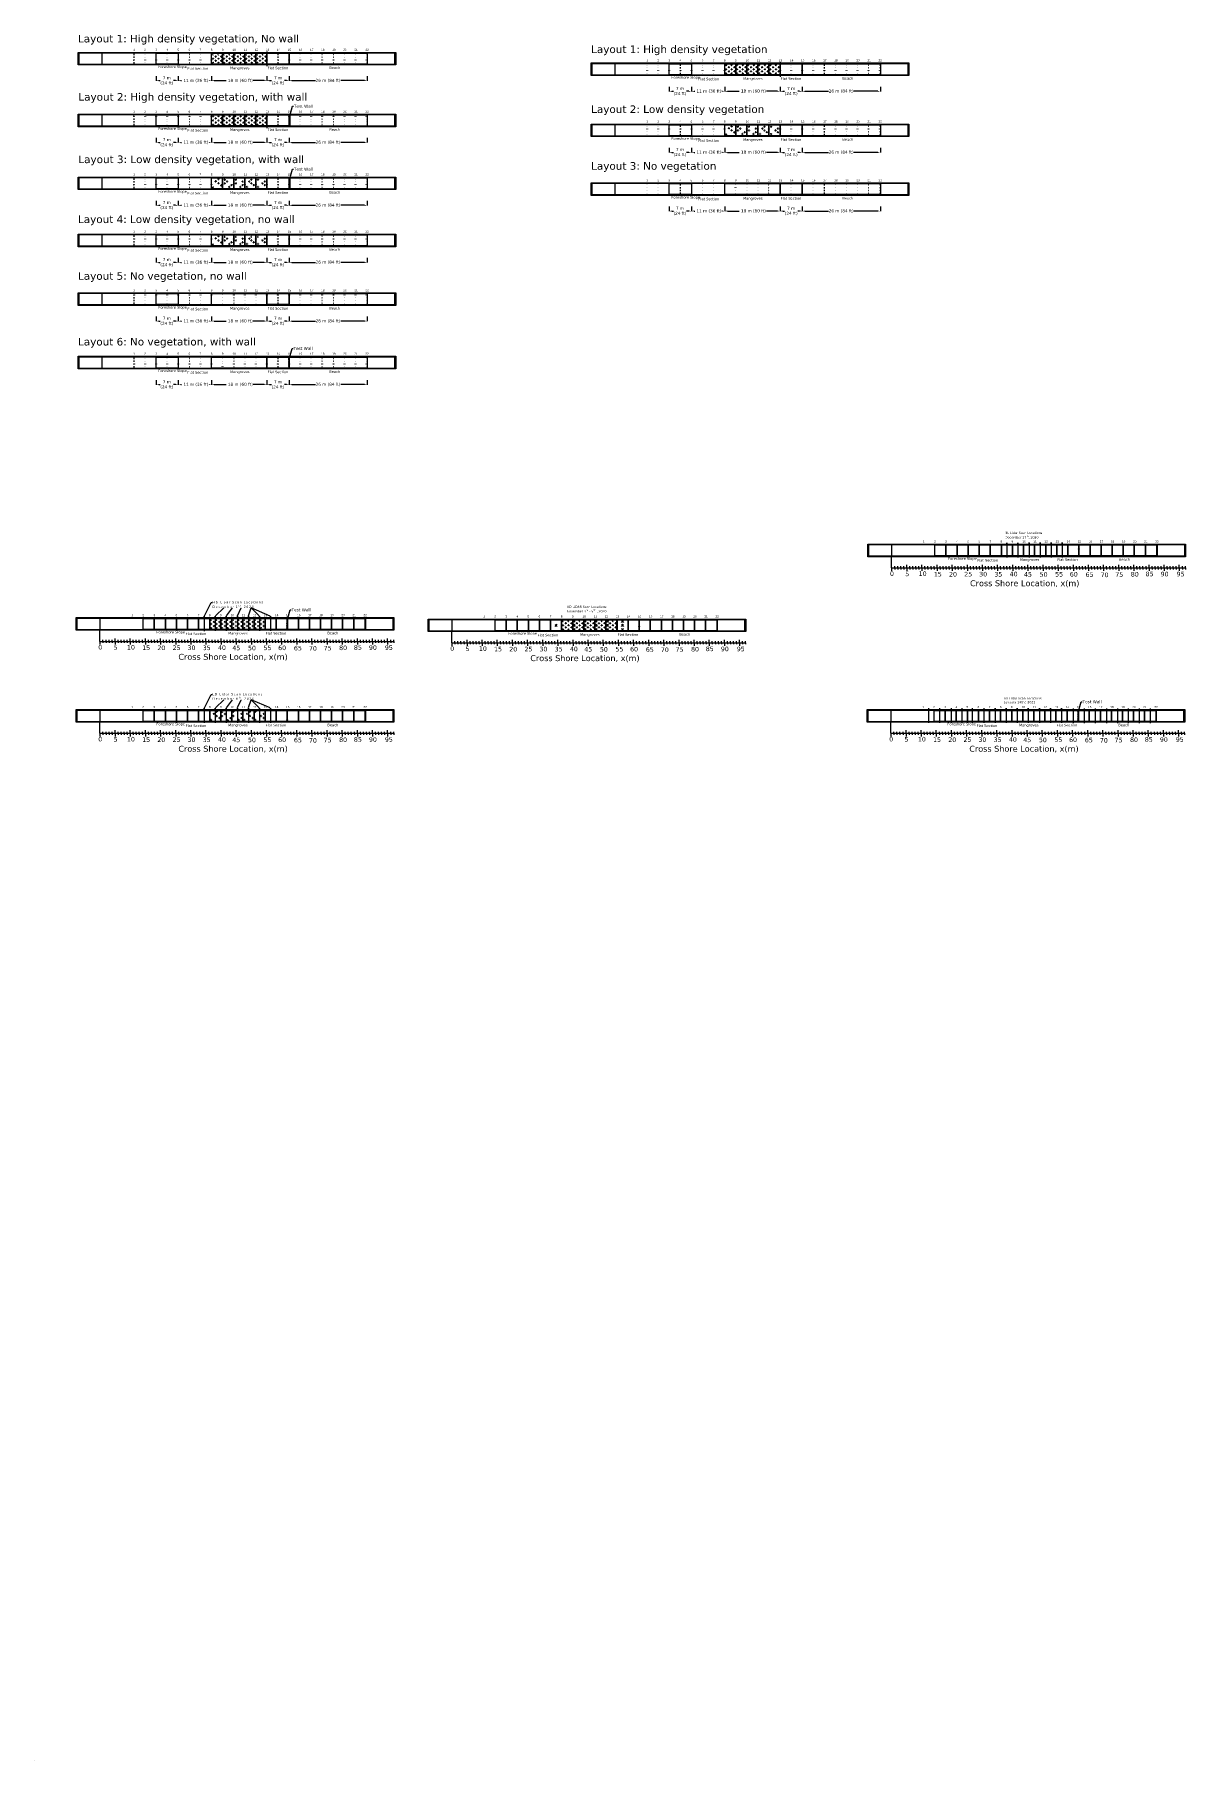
# Model space of a CAD drawing. Header units: feet. Extents: x 0 to 695, y -979 to -294.
# Drawn here: x 315 to 695, y -979 to -409 of the extents above; entities that cross this region are included whole.
import ezdxf
from ezdxf import colors
from ezdxf.entities.mleader import LeaderData, LeaderLine
from ezdxf.math import Vec2, Vec3

# ---------------------------------------------------------------- set-up
doc = ezdxf.new("R2010")
doc.units = ezdxf.units.FT
doc.header["$MEASUREMENT"] = 0
doc.header["$PDMODE"] = 35
for name, color, linetype in [(').5 layer template', 7, 'Continuous'), ('0.5 m slice', 1, 'Continuous'), ('ATM Mangroves', 3, 'Continuous'), ('Beach Slopes', 80, 'Continuous'), ('No of Bays', 2, 'Continuous'), ('Slabs', 7, 'Continuous'), ('Test Layer', 7, 'Continuous')]:
    doc.layers.add(name, color=color, linetype=linetype)
doc.styles.get("Standard").update_dxf_attribs({"font": 'verdana.ttf'})
doc.dimstyles.new('Meters', dxfattribs={"dimscale": 0.25, "dimtxt": 1, "dimasz": 0.18, "dimexe": 0.178, "dimexo": 0.0625, "dimgap": 0.09, "dimtad": 0, "dimtih": 1, "dimtoh": 1, "dimzin": 0, "dimdsep": 46, "dimtxsty": 'Standard', "dimcen": 0.09, "dimazin": 0, "dimtfac": 1, "dimtofl": 0, "dimtmove": 0, "dimatfit": 3, "dimfxl": 0.5, "dimfxlon": 1, "dimtolj": 1, "dimtzin": 0, "dimarcsym": 0})

msp = doc.modelspace()

# ---------------------------------------------------------------- texts
at = {"layer": ').5 layer template', "transparency": 33554687, "char_height": 2.5, "attachment_point": 1}
for s, width, insert in [('\\A1;Layout 1: High density vegetation, No wall', 88.95632, (329.648, -409.399)), ('\\A1;Layout 1: High density vegetation', 88.95632, (499.092, -412.912)), ('\\A1;Layout 2: High density vegetation, with wall', 88.95632, (329.758, -428.64)), ('\\A1;Layout 2: Low density vegetation', 86.12116, (499.092, -432.716)), ('\\A1;Layout 3: Low density vegetation, with wall', 86.12116, (329.758, -449.267)), ('Layout 3: No vegetation', 72.11417, (499.092, -451.453)), ('\\A1;Layout 4: Low density vegetation, no wall', 86.12116, (329.648, -469.064)), ('Layout 5: No vegetation, no wall', 72.11417, (329.648, -487.802)), ('Layout 6: No vegetation, with wall', 72.11417, (329.648, -509.512))]:
    msp.add_mtext_dynamic_manual_height_columns(s, width=width, gutter_width=1, heights=[0], dxfattribs=dict(at, insert=insert))
at = {"color": 0, "transparency": 33554687, "char_height": 0.85, "attachment_point": 1}
for s, width, insert in [('Foreshore Slope', 8.92009, (356.164, -419.538)), ('Flat Section', 14.66845, (365.796, -420.093)), ('Mangroves', 2.03217, (379.853, -419.89)), ('Flat Section', 14.66845, (392.221, -419.906)), ('Foreshore Slope', 8.92009, (525.607, -423.051)), ('Flat Section', 14.66845, (534.517, -423.553)), ('Mangroves', 2.03217, (549.297, -423.403)), ('Flat Section', 14.66845, (561.664, -423.419)), ('Foreshore Slope', 8.92009, (356.164, -439.953)), ('Flat Section', 14.66845, (365.796, -440.508)), ('Mangroves', 2.03217, (379.853, -440.305)), ('Flat Section', 14.66845, (392.221, -440.321)), ('Foreshore Slope', 8.92009, (525.607, -443.229)), ('Flat Section', 14.66845, (534.517, -443.893)), ('Mangroves', 2.03217, (549.297, -443.581)), ('Flat Section', 14.66845, (561.664, -443.596)), ('Foreshore Slope', 8.92009, (356.164, -460.718)), ('Flat Section', 14.66845, (365.796, -461.273)), ('Mangroves', 2.03217, (379.853, -461.07)), ('Flat Section', 14.66845, (392.221, -461.086)), ('Foreshore Slope', 8.92009, (525.607, -462.625)), ('Flat Section', 14.66845, (534.517, -463.18)), ('Mangroves', 2.03217, (549.297, -462.977)), ('Flat Section', 14.66845, (561.664, -462.993)), ('Foreshore Slope', 8.92009, (356.164, -479.577)), ('Flat Section', 14.66845, (365.796, -480.132)), ('Mangroves', 2.03217, (379.853, -479.929)), ('Flat Section', 14.66845, (392.221, -479.945)), ('Foreshore Slope', 8.92009, (356.164, -498.974)), ('Flat Section', 14.66845, (365.796, -499.528)), ('Mangroves', 2.03217, (379.853, -499.325)), ('Flat Section', 14.66845, (392.221, -499.341)), ('Foreshore Slope', 8.92009, (356.164, -519.937)), ('Flat Section', 14.66845, (365.796, -520.492)), ('Mangroves', 2.03217, (379.853, -520.289)), ('Flat Section', 14.66845, (392.221, -520.305)), ('Foreshore Slope', 8.92009, (616.974, -581.97)), ('Flat Section', 14.66845, (626.606, -582.525)), ('Mangroves', 2.03217, (640.664, -582.322)), ('Flat Section', 14.66845, (653.031, -582.338)), ('Foreshore Slope', 8.92009, (355.542, -606.273)), ('Flat Section', 14.66845, (365.174, -606.827)), ('Mangroves', 2.03217, (379.232, -606.625)), ('Flat Section', 14.66845, (391.599, -606.64)), ('Foreshore Slope', 8.92009, (471.757, -606.715)), ('Flat Section', 14.66845, (481.389, -607.269)), ('Mangroves', 2.03217, (495.446, -607.066)), ('Flat Section', 14.66845, (507.814, -607.082)), ('Foreshore Slope', 8.92009, (355.542, -636.635)), ('Flat Section', 14.66845, (365.174, -637.19)), ('Mangroves', 2.03217, (379.232, -636.987)), ('Flat Section', 14.66845, (391.599, -637.003)), ('Foreshore Slope', 8.92009, (616.724, -636.635)), ('Flat Section', 14.66845, (626.356, -637.19)), ('Mangroves', 2.03217, (640.414, -636.987)), ('Flat Section', 14.66845, (652.781, -637.003))]:
    msp.add_mtext_dynamic_manual_height_columns(s, width=width, gutter_width=1, heights=[0], dxfattribs=dict(at, insert=insert))
at = {"color": 0, "transparency": 33554687, "char_height": 0.75, "attachment_point": 1}
for s, insert, width in [('\\A1;BL Lidar Scan Locations\\PDecember 17{\\H0.7x;\\Sth^ ;}, 2020', (635.83, -573.525), 12.7724), ('\\A1;HD LiDAR Scan Locations: November 3{\\H0.7x;\\Srd^ ;} - 5{\\H0.7x;\\Sth^ ;} , 2020', (491.061, -597.944), 16.2278), ('BL Lidar Scan Locations\\PJanuary 14th/, 2021\\P', (635.58, -628.19), 12.7724)]:
    msp.add_mtext(s, dxfattribs=dict(at, insert=insert, width=width))
at = {"layer": '0.5 m slice', "color": 1, "transparency": 33554687, "attachment_point": 1}
for s, width, insert, char_height in [('{\\C0;0 }', 4.15825, (597.777, -586.617), 1.5), ('{\\C0;5}', 2.95774, (602.821, -586.707), 1.5), ('{\\C0;10}', 2.95774, (607.263, -586.638), 1.5), ('{\\C0;15}', 2.95774, (612.273, -586.798), 1.5), ('{\\C0;20}', 2.95774, (617.286, -586.832), 1.5), ('{\\C0;25}', 2.95774, (622.299, -586.798), 1.5), ('{\\C0;30}', 2.95774, (627.245, -586.798), 1.5), ('{\\C0;35}', 2.95774, (632.258, -586.832), 1.5), ('{\\C0;40}', 2.95774, (637.305, -586.764), 1.5), ('{\\C0;45}', 2.95774, (642.028, -586.867), 1.5), ('{\\C0;50}', 2.95774, (647.21, -586.901), 1.5), ('{\\C0;55}', 2.95774, (652.325, -586.833), 1.5), ('{\\C0;60}', 2.95774, (657.169, -586.833), 1.5), ('{\\C0;65}', 2.95774, (662.385, -586.935), 1.5), ('{\\C0;70}', 2.95774, (667.347, -587.035), 1.5), ('{\\C0;75}', 2.95774, (672.191, -586.933), 1.5), ('{\\C0;80}', 2.95774, (677.305, -586.832), 1.5), ('{\\C0;85}', 2.95774, (682.183, -586.73), 1.5), ('{\\C0;90}', 2.95774, (687.162, -586.764), 1.5), ('{\\C0;95}', 2.95774, (692.412, -586.764), 1.5), ('{\\C0;Cross Shore Location, x(m)}', 46.22334, (624.22, -589.581), 1.94514), ('{\\C0;0 }', 4.15825, (336.345, -610.919), 1.5), ('{\\C0;5}', 2.95774, (341.389, -611.009), 1.5), ('{\\C0;10}', 2.95774, (345.831, -610.94), 1.5), ('{\\C0;15}', 2.95774, (350.842, -611.101), 1.5), ('{\\C0;20}', 2.95774, (355.855, -611.134), 1.5), ('{\\C0;25}', 2.95774, (360.868, -611.101), 1.5), ('{\\C0;Cross Shore Location, x(m)}', 46.22334, (362.788, -613.884), 1.94514), ('{\\C0;30}', 2.95774, (365.813, -611.101), 1.5), ('{\\C0;35}', 2.95774, (370.826, -611.134), 1.5), ('{\\C0;40}', 2.95774, (375.873, -611.067), 1.5), ('{\\C0;45}', 2.95774, (380.596, -611.17), 1.5), ('{\\C0;50}', 2.95774, (385.778, -611.204), 1.5), ('{\\C0;55}', 2.95774, (390.893, -611.136), 1.5), ('{\\C0;60}', 2.95774, (395.737, -611.136), 1.5), ('{\\C0;65}', 2.95774, (400.953, -611.237), 1.5), ('{\\C0;70}', 2.95774, (405.915, -611.337), 1.5), ('{\\C0;75}', 2.95774, (410.759, -611.236), 1.5), ('{\\C0;80}', 2.95774, (415.873, -611.134), 1.5), ('{\\C0;85}', 2.95774, (420.751, -611.033), 1.5), ('{\\C0;90}', 2.95774, (425.73, -611.066), 1.5), ('{\\C0;95}', 2.95774, (430.98, -611.066), 1.5), ('{\\C0;0 }', 4.15825, (452.559, -611.361), 1.5), ('{\\C0;5}', 2.95774, (457.604, -611.451), 1.5), ('{\\C0;10}', 2.95774, (462.045, -611.382), 1.5), ('{\\C0;15}', 2.95774, (467.056, -611.542), 1.5), ('{\\C0;20}', 2.95774, (472.069, -611.576), 1.5), ('{\\C0;25}', 2.95774, (477.082, -611.542), 1.5), ('{\\C0;Cross Shore Location, x(m)}', 46.22334, (479.003, -614.326), 1.94514), ('{\\C0;30}', 2.95774, (482.027, -611.542), 1.5), ('{\\C0;35}', 2.95774, (487.04, -611.576), 1.5), ('{\\C0;40}', 2.95774, (492.087, -611.509), 1.5), ('{\\C0;45}', 2.95774, (496.811, -611.612), 1.5), ('{\\C0;50}', 2.95774, (501.993, -611.645), 1.5), ('{\\C0;55}', 2.95774, (507.108, -611.578), 1.5), ('{\\C0;60}', 2.95774, (511.951, -611.578), 1.5), ('{\\C0;65}', 2.95774, (517.168, -611.679), 1.5), ('{\\C0;70}', 2.95774, (522.129, -611.779), 1.5), ('{\\C0;75}', 2.95774, (526.973, -611.678), 1.5), ('{\\C0;80}', 2.95774, (532.088, -611.576), 1.5), ('{\\C0;85}', 2.95774, (536.965, -611.474), 1.5), ('{\\C0;90}', 2.95774, (541.944, -611.508), 1.5), ('{\\C0;95}', 2.95774, (547.195, -611.508), 1.5), ('{\\C0;0 }', 4.15825, (336.345, -641.282), 1.5), ('{\\C0;5}', 2.95774, (341.389, -641.372), 1.5), ('{\\C0;10}', 2.95774, (345.831, -641.303), 1.5), ('{\\C0;15}', 2.95774, (350.842, -641.463), 1.5), ('{\\C0;20}', 2.95774, (355.855, -641.497), 1.5), ('{\\C0;25}', 2.95774, (360.868, -641.463), 1.5), ('{\\C0;Cross Shore Location, x(m)}', 46.22334, (362.788, -644.246), 1.94514), ('{\\C0;30}', 2.95774, (365.813, -641.463), 1.5), ('{\\C0;35}', 2.95774, (370.826, -641.497), 1.5), ('{\\C0;40}', 2.95774, (375.873, -641.429), 1.5), ('{\\C0;45}', 2.95774, (380.596, -641.532), 1.5), ('{\\C0;50}', 2.95774, (385.778, -641.566), 1.5), ('{\\C0;55}', 2.95774, (390.893, -641.498), 1.5), ('{\\C0;60}', 2.95774, (395.737, -641.498), 1.5), ('{\\C0;65}', 2.95774, (400.953, -641.6), 1.5), ('{\\C0;70}', 2.95774, (405.915, -641.7), 1.5), ('{\\C0;75}', 2.95774, (410.759, -641.598), 1.5), ('{\\C0;80}', 2.95774, (415.873, -641.497), 1.5), ('{\\C0;85}', 2.95774, (420.751, -641.395), 1.5), ('{\\C0;90}', 2.95774, (425.73, -641.429), 1.5), ('{\\C0;95}', 2.95774, (430.98, -641.429), 1.5), ('{\\C0;0 }', 4.15825, (597.527, -641.282), 1.5), ('{\\C0;5}', 2.95774, (602.571, -641.372), 1.5), ('{\\C0;10}', 2.95774, (607.013, -641.303), 1.5), ('{\\C0;15}', 2.95774, (612.023, -641.463), 1.5), ('{\\C0;20}', 2.95774, (617.036, -641.497), 1.5), ('{\\C0;25}', 2.95774, (622.049, -641.463), 1.5), ('{\\C0;Cross Shore Location, x(m)}', 46.22334, (623.97, -644.246), 1.94514), ('{\\C0;30}', 2.95774, (626.995, -641.463), 1.5), ('{\\C0;35}', 2.95774, (632.008, -641.497), 1.5), ('{\\C0;40}', 2.95774, (637.055, -641.429), 1.5), ('{\\C0;45}', 2.95774, (641.778, -641.532), 1.5), ('{\\C0;50}', 2.95774, (646.96, -641.566), 1.5), ('{\\C0;55}', 2.95774, (652.075, -641.498), 1.5), ('{\\C0;60}', 2.95774, (656.919, -641.498), 1.5), ('{\\C0;65}', 2.95774, (662.135, -641.6), 1.5), ('{\\C0;70}', 2.95774, (667.097, -641.7), 1.5), ('{\\C0;75}', 2.95774, (671.941, -641.598), 1.5), ('{\\C0;80}', 2.95774, (677.055, -641.497), 1.5), ('{\\C0;85}', 2.95774, (681.933, -641.395), 1.5), ('{\\C0;90}', 2.95774, (686.912, -641.429), 1.5), ('{\\C0;95}', 2.95774, (692.162, -641.429), 1.5)]:
    msp.add_mtext_dynamic_manual_height_columns(s, width=width, gutter_width=9.726, heights=[0], dxfattribs=dict(at, insert=insert, char_height=char_height))
at = {"layer": 'Beach Slopes', "color": 0, "transparency": 33554687, "char_height": 0.85, "attachment_point": 1}
for insert in [(412.634, -419.842), (582.077, -423.355), (412.634, -440.258), (582.077, -443.533), (412.634, -461.023), (582.077, -462.929), (412.634, -479.881), (412.634, -499.278), (412.634, -520.241), (673.444, -582.274), (412.012, -606.577), (528.226, -607.019), (412.012, -636.939), (673.194, -636.939)]:
    msp.add_mtext_dynamic_manual_height_columns('Beach', width=6.93141, gutter_width=1, heights=[0], dxfattribs=dict(at, insert=insert))
at = {"layer": 'No of Bays', "color": 0, "transparency": 33554687, "char_height": 3.5, "width": 19.93909, "attachment_point": 1}
for s, insert in [('{\\f@Arial Unicode MS|b0|i0|c0|p34;\\H0.2x;1}', (347.875, -413.997)), ('{\\f@Arial Unicode MS|b0|i0|c0|p34;\\H0.2x;2}', (351.532, -413.997)), ('{\\f@Arial Unicode MS|b0|i0|c0|p34;\\H0.2x;3}', (355.19, -413.997)), ('{\\f@Arial Unicode MS|b0|i0|c0|p34;\\H0.2x;4}', (358.847, -413.997)), ('{\\f@Arial Unicode MS|b0|i0|c0|p34;\\H0.2x;5}', (362.505, -413.997)), ('{\\f@Arial Unicode MS|b0|i0|c0|p34;\\H0.2x;6}', (366.163, -413.997)), ('{\\f@Arial Unicode MS|b0|i0|c0|p34;\\H0.2x;7}', (369.82, -413.997)), ('{\\f@Arial Unicode MS|b0|i0|c0|p34;\\H0.2x;8}', (373.478, -413.997)), ('{\\f@Arial Unicode MS|b0|i0|c0|p34;\\H0.2x;9}', (377.135, -413.997)), ('{\\f@Arial Unicode MS|b0|i0|c0|p34;\\H0.2x;10}', (380.681, -413.997)), ('{\\f@Arial Unicode MS|b0|i0|c0|p34;\\H0.2x;11}', (384.339, -413.997)), ('{\\f@Arial Unicode MS|b0|i0|c0|p34;\\H0.2x;12}', (387.997, -413.997)), ('{\\f@Arial Unicode MS|b0|i0|c0|p34;\\H0.2x;13}', (391.654, -413.997)), ('{\\f@Arial Unicode MS|b0|i0|c0|p34;\\H0.2x;14}', (395.312, -413.997)), ('{\\f@Arial Unicode MS|b0|i0|c0|p34;\\H0.2x;15}', (398.969, -413.997)), ('{\\f@Arial Unicode MS|b0|i0|c0|p34;\\H0.2x;16}', (402.627, -413.997)), ('{\\f@Arial Unicode MS|b0|i0|c0|p34;\\H0.2x;17}', (406.285, -413.997)), ('{\\f@Arial Unicode MS|b0|i0|c0|p34;\\H0.2x;18}', (409.942, -413.997)), ('{\\f@Arial Unicode MS|b0|i0|c0|p34;\\H0.2x;19}', (413.6, -413.997)), ('{\\f@Arial Unicode MS|b0|i0|c0|p34;\\H0.2x;20}', (417.257, -413.997)), ('{\\f@Arial Unicode MS|b0|i0|c0|p34;\\H0.2x;21}', (420.915, -413.997)), ('{\\f@Arial Unicode MS|b0|i0|c0|p34;\\H0.2x;22}', (424.573, -413.997)), ('{\\f@Arial Unicode MS|b0|i0|c0|p34;\\H0.2x;1}', (517.318, -417.51)), ('{\\f@Arial Unicode MS|b0|i0|c0|p34;\\H0.2x;2}', (520.976, -417.51)), ('{\\f@Arial Unicode MS|b0|i0|c0|p34;\\H0.2x;3}', (524.633, -417.51)), ('{\\f@Arial Unicode MS|b0|i0|c0|p34;\\H0.2x;4}', (528.291, -417.51)), ('{\\f@Arial Unicode MS|b0|i0|c0|p34;\\H0.2x;5}', (531.948, -417.51)), ('{\\f@Arial Unicode MS|b0|i0|c0|p34;\\H0.2x;6}', (535.606, -417.51)), ('{\\f@Arial Unicode MS|b0|i0|c0|p34;\\H0.2x;7}', (539.264, -417.51)), ('{\\f@Arial Unicode MS|b0|i0|c0|p34;\\H0.2x;8}', (542.921, -417.51)), ('{\\f@Arial Unicode MS|b0|i0|c0|p34;\\H0.2x;9}', (546.579, -417.51)), ('{\\f@Arial Unicode MS|b0|i0|c0|p34;\\H0.2x;10}', (550.125, -417.51)), ('{\\f@Arial Unicode MS|b0|i0|c0|p34;\\H0.2x;11}', (553.782, -417.51)), ('{\\f@Arial Unicode MS|b0|i0|c0|p34;\\H0.2x;12}', (557.44, -417.51)), ('{\\f@Arial Unicode MS|b0|i0|c0|p34;\\H0.2x;13}', (561.098, -417.51)), ('{\\f@Arial Unicode MS|b0|i0|c0|p34;\\H0.2x;14}', (564.755, -417.51)), ('{\\f@Arial Unicode MS|b0|i0|c0|p34;\\H0.2x;15}', (568.413, -417.51)), ('{\\f@Arial Unicode MS|b0|i0|c0|p34;\\H0.2x;16}', (572.07, -417.51)), ('{\\f@Arial Unicode MS|b0|i0|c0|p34;\\H0.2x;17}', (575.728, -417.51)), ('{\\f@Arial Unicode MS|b0|i0|c0|p34;\\H0.2x;18}', (579.386, -417.51)), ('{\\f@Arial Unicode MS|b0|i0|c0|p34;\\H0.2x;19}', (583.043, -417.51)), ('{\\f@Arial Unicode MS|b0|i0|c0|p34;\\H0.2x;20}', (586.701, -417.51)), ('{\\f@Arial Unicode MS|b0|i0|c0|p34;\\H0.2x;21}', (590.358, -417.51)), ('{\\f@Arial Unicode MS|b0|i0|c0|p34;\\H0.2x;22}', (594.016, -417.51)), ('{\\f@Arial Unicode MS|b0|i0|c0|p34;\\H0.2x;1}', (347.875, -434.413)), ('{\\f@Arial Unicode MS|b0|i0|c0|p34;\\H0.2x;2}', (351.532, -434.413)), ('{\\f@Arial Unicode MS|b0|i0|c0|p34;\\H0.2x;3}', (355.19, -434.413)), ('{\\f@Arial Unicode MS|b0|i0|c0|p34;\\H0.2x;4}', (358.847, -434.413)), ('{\\f@Arial Unicode MS|b0|i0|c0|p34;\\H0.2x;5}', (362.505, -434.413)), ('{\\f@Arial Unicode MS|b0|i0|c0|p34;\\H0.2x;6}', (366.163, -434.413)), ('{\\f@Arial Unicode MS|b0|i0|c0|p34;\\H0.2x;7}', (369.82, -434.413)), ('{\\f@Arial Unicode MS|b0|i0|c0|p34;\\H0.2x;8}', (373.478, -434.413)), ('{\\f@Arial Unicode MS|b0|i0|c0|p34;\\H0.2x;9}', (377.135, -434.413)), ('{\\f@Arial Unicode MS|b0|i0|c0|p34;\\H0.2x;10}', (380.681, -434.413)), ('{\\f@Arial Unicode MS|b0|i0|c0|p34;\\H0.2x;11}', (384.339, -434.413)), ('{\\f@Arial Unicode MS|b0|i0|c0|p34;\\H0.2x;12}', (387.997, -434.413)), ('{\\f@Arial Unicode MS|b0|i0|c0|p34;\\H0.2x;13}', (391.654, -434.413)), ('{\\f@Arial Unicode MS|b0|i0|c0|p34;\\H0.2x;14}', (395.312, -434.413)), ('{\\f@Arial Unicode MS|b0|i0|c0|p34;\\H0.2x;15}', (398.969, -434.413)), ('{\\f@Arial Unicode MS|b0|i0|c0|p34;\\H0.2x;16}', (402.627, -434.413)), ('{\\f@Arial Unicode MS|b0|i0|c0|p34;\\H0.2x;17}', (406.285, -434.413)), ('{\\f@Arial Unicode MS|b0|i0|c0|p34;\\H0.2x;18}', (409.942, -434.413)), ('{\\f@Arial Unicode MS|b0|i0|c0|p34;\\H0.2x;19}', (413.6, -434.413)), ('{\\f@Arial Unicode MS|b0|i0|c0|p34;\\H0.2x;20}', (417.257, -434.413)), ('{\\f@Arial Unicode MS|b0|i0|c0|p34;\\H0.2x;21}', (420.915, -434.413)), ('{\\f@Arial Unicode MS|b0|i0|c0|p34;\\H0.2x;22}', (424.573, -434.413)), ('{\\f@Arial Unicode MS|b0|i0|c0|p34;\\H0.2x;1}', (517.318, -437.688)), ('{\\f@Arial Unicode MS|b0|i0|c0|p34;\\H0.2x;2}', (520.976, -437.688)), ('{\\f@Arial Unicode MS|b0|i0|c0|p34;\\H0.2x;3}', (524.633, -437.688)), ('{\\f@Arial Unicode MS|b0|i0|c0|p34;\\H0.2x;4}', (528.291, -437.688)), ('{\\f@Arial Unicode MS|b0|i0|c0|p34;\\H0.2x;5}', (531.948, -437.688)), ('{\\f@Arial Unicode MS|b0|i0|c0|p34;\\H0.2x;6}', (535.606, -437.688)), ('{\\f@Arial Unicode MS|b0|i0|c0|p34;\\H0.2x;7}', (539.264, -437.688)), ('{\\f@Arial Unicode MS|b0|i0|c0|p34;\\H0.2x;8}', (542.921, -437.688)), ('{\\f@Arial Unicode MS|b0|i0|c0|p34;\\H0.2x;9}', (546.579, -437.688)), ('{\\f@Arial Unicode MS|b0|i0|c0|p34;\\H0.2x;10}', (550.125, -437.688)), ('{\\f@Arial Unicode MS|b0|i0|c0|p34;\\H0.2x;11}', (553.782, -437.688)), ('{\\f@Arial Unicode MS|b0|i0|c0|p34;\\H0.2x;12}', (557.44, -437.688)), ('{\\f@Arial Unicode MS|b0|i0|c0|p34;\\H0.2x;13}', (561.098, -437.688)), ('{\\f@Arial Unicode MS|b0|i0|c0|p34;\\H0.2x;14}', (564.755, -437.688)), ('{\\f@Arial Unicode MS|b0|i0|c0|p34;\\H0.2x;15}', (568.413, -437.688)), ('{\\f@Arial Unicode MS|b0|i0|c0|p34;\\H0.2x;16}', (572.07, -437.688)), ('{\\f@Arial Unicode MS|b0|i0|c0|p34;\\H0.2x;17}', (575.728, -437.688)), ('{\\f@Arial Unicode MS|b0|i0|c0|p34;\\H0.2x;18}', (579.386, -437.688)), ('{\\f@Arial Unicode MS|b0|i0|c0|p34;\\H0.2x;19}', (583.043, -437.688)), ('{\\f@Arial Unicode MS|b0|i0|c0|p34;\\H0.2x;20}', (586.701, -437.688)), ('{\\f@Arial Unicode MS|b0|i0|c0|p34;\\H0.2x;21}', (590.358, -437.688)), ('{\\f@Arial Unicode MS|b0|i0|c0|p34;\\H0.2x;22}', (594.016, -437.688)), ('{\\f@Arial Unicode MS|b0|i0|c0|p34;\\H0.2x;1}', (347.875, -455.178)), ('{\\f@Arial Unicode MS|b0|i0|c0|p34;\\H0.2x;2}', (351.532, -455.178)), ('{\\f@Arial Unicode MS|b0|i0|c0|p34;\\H0.2x;3}', (355.19, -455.178)), ('{\\f@Arial Unicode MS|b0|i0|c0|p34;\\H0.2x;4}', (358.847, -455.178)), ('{\\f@Arial Unicode MS|b0|i0|c0|p34;\\H0.2x;5}', (362.505, -455.178)), ('{\\f@Arial Unicode MS|b0|i0|c0|p34;\\H0.2x;6}', (366.163, -455.178)), ('{\\f@Arial Unicode MS|b0|i0|c0|p34;\\H0.2x;7}', (369.82, -455.178)), ('{\\f@Arial Unicode MS|b0|i0|c0|p34;\\H0.2x;8}', (373.478, -455.178)), ('{\\f@Arial Unicode MS|b0|i0|c0|p34;\\H0.2x;9}', (377.135, -455.178)), ('{\\f@Arial Unicode MS|b0|i0|c0|p34;\\H0.2x;10}', (380.681, -455.178)), ('{\\f@Arial Unicode MS|b0|i0|c0|p34;\\H0.2x;11}', (384.339, -455.178)), ('{\\f@Arial Unicode MS|b0|i0|c0|p34;\\H0.2x;12}', (387.997, -455.178)), ('{\\f@Arial Unicode MS|b0|i0|c0|p34;\\H0.2x;13}', (391.654, -455.178)), ('{\\f@Arial Unicode MS|b0|i0|c0|p34;\\H0.2x;14}', (395.312, -455.178)), ('{\\f@Arial Unicode MS|b0|i0|c0|p34;\\H0.2x;15}', (398.969, -455.178)), ('{\\f@Arial Unicode MS|b0|i0|c0|p34;\\H0.2x;16}', (402.627, -455.178)), ('{\\f@Arial Unicode MS|b0|i0|c0|p34;\\H0.2x;17}', (406.285, -455.178)), ('{\\f@Arial Unicode MS|b0|i0|c0|p34;\\H0.2x;18}', (409.942, -455.178)), ('{\\f@Arial Unicode MS|b0|i0|c0|p34;\\H0.2x;19}', (413.6, -455.178)), ('{\\f@Arial Unicode MS|b0|i0|c0|p34;\\H0.2x;20}', (417.257, -455.178)), ('{\\f@Arial Unicode MS|b0|i0|c0|p34;\\H0.2x;21}', (420.915, -455.178)), ('{\\f@Arial Unicode MS|b0|i0|c0|p34;\\H0.2x;22}', (424.573, -455.178)), ('{\\f@Arial Unicode MS|b0|i0|c0|p34;\\H0.2x;1}', (517.318, -457.085)), ('{\\f@Arial Unicode MS|b0|i0|c0|p34;\\H0.2x;2}', (520.976, -457.085)), ('{\\f@Arial Unicode MS|b0|i0|c0|p34;\\H0.2x;3}', (524.633, -457.085)), ('{\\f@Arial Unicode MS|b0|i0|c0|p34;\\H0.2x;4}', (528.291, -457.085)), ('{\\f@Arial Unicode MS|b0|i0|c0|p34;\\H0.2x;5}', (531.948, -457.085)), ('{\\f@Arial Unicode MS|b0|i0|c0|p34;\\H0.2x;6}', (535.606, -457.085)), ('{\\f@Arial Unicode MS|b0|i0|c0|p34;\\H0.2x;7}', (539.264, -457.085)), ('{\\f@Arial Unicode MS|b0|i0|c0|p34;\\H0.2x;8}', (542.921, -457.085)), ('{\\f@Arial Unicode MS|b0|i0|c0|p34;\\H0.2x;9}', (546.579, -457.085)), ('{\\f@Arial Unicode MS|b0|i0|c0|p34;\\H0.2x;10}', (550.125, -457.085)), ('{\\f@Arial Unicode MS|b0|i0|c0|p34;\\H0.2x;11}', (553.782, -457.085)), ('{\\f@Arial Unicode MS|b0|i0|c0|p34;\\H0.2x;12}', (557.44, -457.085)), ('{\\f@Arial Unicode MS|b0|i0|c0|p34;\\H0.2x;13}', (561.098, -457.085)), ('{\\f@Arial Unicode MS|b0|i0|c0|p34;\\H0.2x;14}', (564.755, -457.085)), ('{\\f@Arial Unicode MS|b0|i0|c0|p34;\\H0.2x;15}', (568.413, -457.085)), ('{\\f@Arial Unicode MS|b0|i0|c0|p34;\\H0.2x;16}', (572.07, -457.085)), ('{\\f@Arial Unicode MS|b0|i0|c0|p34;\\H0.2x;17}', (575.728, -457.085)), ('{\\f@Arial Unicode MS|b0|i0|c0|p34;\\H0.2x;18}', (579.386, -457.085)), ('{\\f@Arial Unicode MS|b0|i0|c0|p34;\\H0.2x;19}', (583.043, -457.085)), ('{\\f@Arial Unicode MS|b0|i0|c0|p34;\\H0.2x;20}', (586.701, -457.085)), ('{\\f@Arial Unicode MS|b0|i0|c0|p34;\\H0.2x;21}', (590.358, -457.085)), ('{\\f@Arial Unicode MS|b0|i0|c0|p34;\\H0.2x;22}', (594.016, -457.085)), ('{\\f@Arial Unicode MS|b0|i0|c0|p34;\\H0.2x;1}', (347.875, -474.036)), ('{\\f@Arial Unicode MS|b0|i0|c0|p34;\\H0.2x;2}', (351.532, -474.036)), ('{\\f@Arial Unicode MS|b0|i0|c0|p34;\\H0.2x;3}', (355.19, -474.036)), ('{\\f@Arial Unicode MS|b0|i0|c0|p34;\\H0.2x;4}', (358.847, -474.036)), ('{\\f@Arial Unicode MS|b0|i0|c0|p34;\\H0.2x;5}', (362.505, -474.036)), ('{\\f@Arial Unicode MS|b0|i0|c0|p34;\\H0.2x;6}', (366.163, -474.036)), ('{\\f@Arial Unicode MS|b0|i0|c0|p34;\\H0.2x;7}', (369.82, -474.036)), ('{\\f@Arial Unicode MS|b0|i0|c0|p34;\\H0.2x;8}', (373.478, -474.036)), ('{\\f@Arial Unicode MS|b0|i0|c0|p34;\\H0.2x;9}', (377.135, -474.036)), ('{\\f@Arial Unicode MS|b0|i0|c0|p34;\\H0.2x;10}', (380.681, -474.036)), ('{\\f@Arial Unicode MS|b0|i0|c0|p34;\\H0.2x;11}', (384.339, -474.036)), ('{\\f@Arial Unicode MS|b0|i0|c0|p34;\\H0.2x;12}', (387.997, -474.036)), ('{\\f@Arial Unicode MS|b0|i0|c0|p34;\\H0.2x;13}', (391.654, -474.036)), ('{\\f@Arial Unicode MS|b0|i0|c0|p34;\\H0.2x;14}', (395.312, -474.036)), ('{\\f@Arial Unicode MS|b0|i0|c0|p34;\\H0.2x;15}', (398.969, -474.036)), ('{\\f@Arial Unicode MS|b0|i0|c0|p34;\\H0.2x;16}', (402.627, -474.036)), ('{\\f@Arial Unicode MS|b0|i0|c0|p34;\\H0.2x;17}', (406.285, -474.036)), ('{\\f@Arial Unicode MS|b0|i0|c0|p34;\\H0.2x;18}', (409.942, -474.036)), ('{\\f@Arial Unicode MS|b0|i0|c0|p34;\\H0.2x;19}', (413.6, -474.036)), ('{\\f@Arial Unicode MS|b0|i0|c0|p34;\\H0.2x;20}', (417.257, -474.036)), ('{\\f@Arial Unicode MS|b0|i0|c0|p34;\\H0.2x;21}', (420.915, -474.036)), ('{\\f@Arial Unicode MS|b0|i0|c0|p34;\\H0.2x;22}', (424.573, -474.036)), ('{\\f@Arial Unicode MS|b0|i0|c0|p34;\\H0.2x;1}', (347.875, -493.433)), ('{\\f@Arial Unicode MS|b0|i0|c0|p34;\\H0.2x;2}', (351.532, -493.433)), ('{\\f@Arial Unicode MS|b0|i0|c0|p34;\\H0.2x;3}', (355.19, -493.433)), ('{\\f@Arial Unicode MS|b0|i0|c0|p34;\\H0.2x;4}', (358.847, -493.433)), ('{\\f@Arial Unicode MS|b0|i0|c0|p34;\\H0.2x;5}', (362.505, -493.433)), ('{\\f@Arial Unicode MS|b0|i0|c0|p34;\\H0.2x;6}', (366.163, -493.433)), ('{\\f@Arial Unicode MS|b0|i0|c0|p34;\\H0.2x;7}', (369.82, -493.433)), ('{\\f@Arial Unicode MS|b0|i0|c0|p34;\\H0.2x;8}', (373.478, -493.433)), ('{\\f@Arial Unicode MS|b0|i0|c0|p34;\\H0.2x;9}', (377.135, -493.433)), ('{\\f@Arial Unicode MS|b0|i0|c0|p34;\\H0.2x;10}', (380.681, -493.433)), ('{\\f@Arial Unicode MS|b0|i0|c0|p34;\\H0.2x;11}', (384.339, -493.433)), ('{\\f@Arial Unicode MS|b0|i0|c0|p34;\\H0.2x;12}', (387.997, -493.433)), ('{\\f@Arial Unicode MS|b0|i0|c0|p34;\\H0.2x;13}', (391.654, -493.433)), ('{\\f@Arial Unicode MS|b0|i0|c0|p34;\\H0.2x;14}', (395.312, -493.433)), ('{\\f@Arial Unicode MS|b0|i0|c0|p34;\\H0.2x;15}', (398.969, -493.433)), ('{\\f@Arial Unicode MS|b0|i0|c0|p34;\\H0.2x;16}', (402.627, -493.433)), ('{\\f@Arial Unicode MS|b0|i0|c0|p34;\\H0.2x;17}', (406.285, -493.433)), ('{\\f@Arial Unicode MS|b0|i0|c0|p34;\\H0.2x;18}', (409.942, -493.433)), ('{\\f@Arial Unicode MS|b0|i0|c0|p34;\\H0.2x;19}', (413.6, -493.433)), ('{\\f@Arial Unicode MS|b0|i0|c0|p34;\\H0.2x;20}', (417.257, -493.433)), ('{\\f@Arial Unicode MS|b0|i0|c0|p34;\\H0.2x;21}', (420.915, -493.433)), ('{\\f@Arial Unicode MS|b0|i0|c0|p34;\\H0.2x;22}', (424.573, -493.433)), ('{\\f@Arial Unicode MS|b0|i0|c0|p34;\\H0.2x;1}', (347.875, -514.396)), ('{\\f@Arial Unicode MS|b0|i0|c0|p34;\\H0.2x;2}', (351.532, -514.396)), ('{\\f@Arial Unicode MS|b0|i0|c0|p34;\\H0.2x;3}', (355.19, -514.396)), ('{\\f@Arial Unicode MS|b0|i0|c0|p34;\\H0.2x;4}', (358.847, -514.396)), ('{\\f@Arial Unicode MS|b0|i0|c0|p34;\\H0.2x;5}', (362.505, -514.396)), ('{\\f@Arial Unicode MS|b0|i0|c0|p34;\\H0.2x;6}', (366.163, -514.396)), ('{\\f@Arial Unicode MS|b0|i0|c0|p34;\\H0.2x;7}', (369.82, -514.396)), ('{\\f@Arial Unicode MS|b0|i0|c0|p34;\\H0.2x;8}', (373.478, -514.396)), ('{\\f@Arial Unicode MS|b0|i0|c0|p34;\\H0.2x;9}', (377.135, -514.396)), ('{\\f@Arial Unicode MS|b0|i0|c0|p34;\\H0.2x;10}', (380.681, -514.396)), ('{\\f@Arial Unicode MS|b0|i0|c0|p34;\\H0.2x;11}', (384.339, -514.396)), ('{\\f@Arial Unicode MS|b0|i0|c0|p34;\\H0.2x;12}', (387.997, -514.396)), ('{\\f@Arial Unicode MS|b0|i0|c0|p34;\\H0.2x;13}', (391.654, -514.396)), ('{\\f@Arial Unicode MS|b0|i0|c0|p34;\\H0.2x;14}', (395.312, -514.396)), ('{\\f@Arial Unicode MS|b0|i0|c0|p34;\\H0.2x;15}', (398.969, -514.396)), ('{\\f@Arial Unicode MS|b0|i0|c0|p34;\\H0.2x;16}', (402.627, -514.396)), ('{\\f@Arial Unicode MS|b0|i0|c0|p34;\\H0.2x;17}', (406.285, -514.396)), ('{\\f@Arial Unicode MS|b0|i0|c0|p34;\\H0.2x;18}', (409.942, -514.396)), ('{\\f@Arial Unicode MS|b0|i0|c0|p34;\\H0.2x;19}', (413.6, -514.396)), ('{\\f@Arial Unicode MS|b0|i0|c0|p34;\\H0.2x;20}', (417.257, -514.396)), ('{\\f@Arial Unicode MS|b0|i0|c0|p34;\\H0.2x;21}', (420.915, -514.396)), ('{\\f@Arial Unicode MS|b0|i0|c0|p34;\\H0.2x;22}', (424.573, -514.396)), ('{\\f@Arial Unicode MS|b0|i0|c0|p34;\\H0.2x;1}', (608.685, -576.429)), ('{\\f@Arial Unicode MS|b0|i0|c0|p34;\\H0.2x;2}', (612.342, -576.429)), ('{\\f@Arial Unicode MS|b0|i0|c0|p34;\\H0.2x;3}', (616, -576.429)), ('{\\f@Arial Unicode MS|b0|i0|c0|p34;\\H0.2x;4}', (619.658, -576.429)), ('{\\f@Arial Unicode MS|b0|i0|c0|p34;\\H0.2x;5}', (623.315, -576.429)), ('{\\f@Arial Unicode MS|b0|i0|c0|p34;\\H0.2x;6}', (626.973, -576.429)), ('{\\f@Arial Unicode MS|b0|i0|c0|p34;\\H0.2x;7}', (630.63, -576.429)), ('{\\f@Arial Unicode MS|b0|i0|c0|p34;\\H0.2x;8}', (634.288, -576.429)), ('{\\f@Arial Unicode MS|b0|i0|c0|p34;\\H0.2x;9}', (637.946, -576.429)), ('{\\f@Arial Unicode MS|b0|i0|c0|p34;\\H0.2x;10}', (641.492, -576.429)), ('{\\f@Arial Unicode MS|b0|i0|c0|p34;\\H0.2x;11}', (645.149, -576.429)), ('{\\f@Arial Unicode MS|b0|i0|c0|p34;\\H0.2x;12}', (648.807, -576.429)), ('{\\f@Arial Unicode MS|b0|i0|c0|p34;\\H0.2x;13}', (652.464, -576.429)), ('{\\f@Arial Unicode MS|b0|i0|c0|p34;\\H0.2x;14}', (656.122, -576.429)), ('{\\f@Arial Unicode MS|b0|i0|c0|p34;\\H0.2x;15}', (659.78, -576.429)), ('{\\f@Arial Unicode MS|b0|i0|c0|p34;\\H0.2x;16}', (663.437, -576.429)), ('{\\f@Arial Unicode MS|b0|i0|c0|p34;\\H0.2x;17}', (667.095, -576.429)), ('{\\f@Arial Unicode MS|b0|i0|c0|p34;\\H0.2x;18}', (670.752, -576.429)), ('{\\f@Arial Unicode MS|b0|i0|c0|p34;\\H0.2x;19}', (674.41, -576.429)), ('{\\f@Arial Unicode MS|b0|i0|c0|p34;\\H0.2x;20}', (678.068, -576.429)), ('{\\f@Arial Unicode MS|b0|i0|c0|p34;\\H0.2x;21}', (681.725, -576.429)), ('{\\f@Arial Unicode MS|b0|i0|c0|p34;\\H0.2x;22}', (685.383, -576.429)), ('{\\f@Arial Unicode MS|b0|i0|c0|p34;\\H0.2x;1}', (347.253, -600.732)), ('{\\f@Arial Unicode MS|b0|i0|c0|p34;\\H0.2x;2}', (350.91, -600.732)), ('{\\f@Arial Unicode MS|b0|i0|c0|p34;\\H0.2x;3}', (354.568, -600.732)), ('{\\f@Arial Unicode MS|b0|i0|c0|p34;\\H0.2x;4}', (358.226, -600.732)), ('{\\f@Arial Unicode MS|b0|i0|c0|p34;\\H0.2x;5}', (361.883, -600.732)), ('{\\f@Arial Unicode MS|b0|i0|c0|p34;\\H0.2x;6}', (365.541, -600.732)), ('{\\f@Arial Unicode MS|b0|i0|c0|p34;\\H0.2x;7}', (369.198, -600.732)), ('{\\f@Arial Unicode MS|b0|i0|c0|p34;\\H0.2x;8}', (372.856, -600.732)), ('{\\f@Arial Unicode MS|b0|i0|c0|p34;\\H0.2x;9}', (376.514, -600.732)), ('{\\f@Arial Unicode MS|b0|i0|c0|p34;\\H0.2x;10}', (380.06, -600.732)), ('{\\f@Arial Unicode MS|b0|i0|c0|p34;\\H0.2x;11}', (383.717, -600.732)), ('{\\f@Arial Unicode MS|b0|i0|c0|p34;\\H0.2x;12}', (387.375, -600.732)), ('{\\f@Arial Unicode MS|b0|i0|c0|p34;\\H0.2x;13}', (391.032, -600.732)), ('{\\f@Arial Unicode MS|b0|i0|c0|p34;\\H0.2x;14}', (394.69, -600.732)), ('{\\f@Arial Unicode MS|b0|i0|c0|p34;\\H0.2x;15}', (398.348, -600.732)), ('{\\f@Arial Unicode MS|b0|i0|c0|p34;\\H0.2x;16}', (402.005, -600.732)), ('{\\f@Arial Unicode MS|b0|i0|c0|p34;\\H0.2x;17}', (405.663, -600.732)), ('{\\f@Arial Unicode MS|b0|i0|c0|p34;\\H0.2x;18}', (409.32, -600.732)), ('{\\f@Arial Unicode MS|b0|i0|c0|p34;\\H0.2x;19}', (412.978, -600.732)), ('{\\f@Arial Unicode MS|b0|i0|c0|p34;\\H0.2x;20}', (416.636, -600.732)), ('{\\f@Arial Unicode MS|b0|i0|c0|p34;\\H0.2x;21}', (420.293, -600.732)), ('{\\f@Arial Unicode MS|b0|i0|c0|p34;\\H0.2x;22}', (423.951, -600.732)), ('{\\f@Arial Unicode MS|b0|i0|c0|p34;\\H0.2x;1}', (463.467, -601.174)), ('{\\f@Arial Unicode MS|b0|i0|c0|p34;\\H0.2x;2}', (467.125, -601.174)), ('{\\f@Arial Unicode MS|b0|i0|c0|p34;\\H0.2x;3}', (470.783, -601.174)), ('{\\f@Arial Unicode MS|b0|i0|c0|p34;\\H0.2x;4}', (474.44, -601.174)), ('{\\f@Arial Unicode MS|b0|i0|c0|p34;\\H0.2x;5}', (478.098, -601.174)), ('{\\f@Arial Unicode MS|b0|i0|c0|p34;\\H0.2x;6}', (481.755, -601.174)), ('{\\f@Arial Unicode MS|b0|i0|c0|p34;\\H0.2x;7}', (485.413, -601.174)), ('{\\f@Arial Unicode MS|b0|i0|c0|p34;\\H0.2x;8}', (489.071, -601.174)), ('{\\f@Arial Unicode MS|b0|i0|c0|p34;\\H0.2x;9}', (492.728, -601.174)), ('{\\f@Arial Unicode MS|b0|i0|c0|p34;\\H0.2x;10}', (496.274, -601.174)), ('{\\f@Arial Unicode MS|b0|i0|c0|p34;\\H0.2x;11}', (499.932, -601.174)), ('{\\f@Arial Unicode MS|b0|i0|c0|p34;\\H0.2x;12}', (503.589, -601.174)), ('{\\f@Arial Unicode MS|b0|i0|c0|p34;\\H0.2x;13}', (507.247, -601.174)), ('{\\f@Arial Unicode MS|b0|i0|c0|p34;\\H0.2x;14}', (510.905, -601.174)), ('{\\f@Arial Unicode MS|b0|i0|c0|p34;\\H0.2x;15}', (514.562, -601.174)), ('{\\f@Arial Unicode MS|b0|i0|c0|p34;\\H0.2x;16}', (518.22, -601.174)), ('{\\f@Arial Unicode MS|b0|i0|c0|p34;\\H0.2x;17}', (521.877, -601.174)), ('{\\f@Arial Unicode MS|b0|i0|c0|p34;\\H0.2x;18}', (525.535, -601.174)), ('{\\f@Arial Unicode MS|b0|i0|c0|p34;\\H0.2x;19}', (529.193, -601.174)), ('{\\f@Arial Unicode MS|b0|i0|c0|p34;\\H0.2x;20}', (532.85, -601.174)), ('{\\f@Arial Unicode MS|b0|i0|c0|p34;\\H0.2x;21}', (536.508, -601.174)), ('{\\f@Arial Unicode MS|b0|i0|c0|p34;\\H0.2x;22}', (540.165, -601.174)), ('{\\f@Arial Unicode MS|b0|i0|c0|p34;\\H0.2x;1}', (347.253, -631.094)), ('{\\f@Arial Unicode MS|b0|i0|c0|p34;\\H0.2x;2}', (350.91, -631.094)), ('{\\f@Arial Unicode MS|b0|i0|c0|p34;\\H0.2x;3}', (354.568, -631.094)), ('{\\f@Arial Unicode MS|b0|i0|c0|p34;\\H0.2x;4}', (358.226, -631.094)), ('{\\f@Arial Unicode MS|b0|i0|c0|p34;\\H0.2x;5}', (361.883, -631.094)), ('{\\f@Arial Unicode MS|b0|i0|c0|p34;\\H0.2x;6}', (365.541, -631.094)), ('{\\f@Arial Unicode MS|b0|i0|c0|p34;\\H0.2x;7}', (369.198, -631.094)), ('{\\f@Arial Unicode MS|b0|i0|c0|p34;\\H0.2x;8}', (372.856, -631.094)), ('{\\f@Arial Unicode MS|b0|i0|c0|p34;\\H0.2x;9}', (376.514, -631.094)), ('{\\f@Arial Unicode MS|b0|i0|c0|p34;\\H0.2x;10}', (380.06, -631.094)), ('{\\f@Arial Unicode MS|b0|i0|c0|p34;\\H0.2x;11}', (383.717, -631.094)), ('{\\f@Arial Unicode MS|b0|i0|c0|p34;\\H0.2x;12}', (387.375, -631.094)), ('{\\f@Arial Unicode MS|b0|i0|c0|p34;\\H0.2x;13}', (391.032, -631.094)), ('{\\f@Arial Unicode MS|b0|i0|c0|p34;\\H0.2x;14}', (394.69, -631.094)), ('{\\f@Arial Unicode MS|b0|i0|c0|p34;\\H0.2x;15}', (398.348, -631.094)), ('{\\f@Arial Unicode MS|b0|i0|c0|p34;\\H0.2x;16}', (402.005, -631.094)), ('{\\f@Arial Unicode MS|b0|i0|c0|p34;\\H0.2x;17}', (405.663, -631.094)), ('{\\f@Arial Unicode MS|b0|i0|c0|p34;\\H0.2x;18}', (409.32, -631.094)), ('{\\f@Arial Unicode MS|b0|i0|c0|p34;\\H0.2x;19}', (412.978, -631.094)), ('{\\f@Arial Unicode MS|b0|i0|c0|p34;\\H0.2x;20}', (416.636, -631.094)), ('{\\f@Arial Unicode MS|b0|i0|c0|p34;\\H0.2x;21}', (420.293, -631.094)), ('{\\f@Arial Unicode MS|b0|i0|c0|p34;\\H0.2x;22}', (423.951, -631.094)), ('{\\f@Arial Unicode MS|b0|i0|c0|p34;\\H0.2x;1}', (608.435, -631.094)), ('{\\f@Arial Unicode MS|b0|i0|c0|p34;\\H0.2x;2}', (612.092, -631.094)), ('{\\f@Arial Unicode MS|b0|i0|c0|p34;\\H0.2x;3}', (615.75, -631.094)), ('{\\f@Arial Unicode MS|b0|i0|c0|p34;\\H0.2x;4}', (619.408, -631.094)), ('{\\f@Arial Unicode MS|b0|i0|c0|p34;\\H0.2x;5}', (623.065, -631.094)), ('{\\f@Arial Unicode MS|b0|i0|c0|p34;\\H0.2x;6}', (626.723, -631.094)), ('{\\f@Arial Unicode MS|b0|i0|c0|p34;\\H0.2x;7}', (630.38, -631.094)), ('{\\f@Arial Unicode MS|b0|i0|c0|p34;\\H0.2x;8}', (634.038, -631.094)), ('{\\f@Arial Unicode MS|b0|i0|c0|p34;\\H0.2x;9}', (637.696, -631.094)), ('{\\f@Arial Unicode MS|b0|i0|c0|p34;\\H0.2x;10}', (641.242, -631.094)), ('{\\f@Arial Unicode MS|b0|i0|c0|p34;\\H0.2x;11}', (644.899, -631.094)), ('{\\f@Arial Unicode MS|b0|i0|c0|p34;\\H0.2x;12}', (648.557, -631.094)), ('{\\f@Arial Unicode MS|b0|i0|c0|p34;\\H0.2x;13}', (652.214, -631.094)), ('{\\f@Arial Unicode MS|b0|i0|c0|p34;\\H0.2x;14}', (655.872, -631.094)), ('{\\f@Arial Unicode MS|b0|i0|c0|p34;\\H0.2x;15}', (659.53, -631.094)), ('{\\f@Arial Unicode MS|b0|i0|c0|p34;\\H0.2x;16}', (663.187, -631.094)), ('{\\f@Arial Unicode MS|b0|i0|c0|p34;\\H0.2x;17}', (666.845, -631.094)), ('{\\f@Arial Unicode MS|b0|i0|c0|p34;\\H0.2x;18}', (670.502, -631.094)), ('{\\f@Arial Unicode MS|b0|i0|c0|p34;\\H0.2x;19}', (674.16, -631.094)), ('{\\f@Arial Unicode MS|b0|i0|c0|p34;\\H0.2x;20}', (677.818, -631.094)), ('{\\f@Arial Unicode MS|b0|i0|c0|p34;\\H0.2x;21}', (681.475, -631.094)), ('{\\f@Arial Unicode MS|b0|i0|c0|p34;\\H0.2x;22}', (685.133, -631.094))]:
    msp.add_mtext(s, dxfattribs=dict(at, insert=insert))

# ---------------------------------------------------------------- blocks, each defined once
blk = doc.blocks.new('*D40')
at = {"layer": 'Beach Slopes', "color": 0, "lineweight": -2, "transparency": 16777216}
for p, q in [((373.76, -423.03), (373.76, -424.57)), ((374.63, -424.53), (378.55, -424.53)), ((391.16, -424.53), (387.51, -424.53)), ((392.04, -423.03), (392.04, -424.57))]:
    blk.add_line(p, q, dxfattribs=at)
at = {"layer": 'Beach Slopes', "color": 0, "transparency": 16777216}
for points in [[(374.63, -424.38), (374.63, -424.67), (373.76, -424.53)], [(391.16, -424.38), (391.16, -424.67), (392.04, -424.53)]]:
    blk.add_solid(points, dxfattribs=at)
at = {"layer": 'Defpoints', "color": 0, "transparency": 16777216}
for p in [(373.76, -419.09), (392.04, -419.1), (392.04, -424.53)]:
    blk.add_point(p, dxfattribs=at)
at = {"layer": 'Beach Slopes', "color": 0, "transparency": 16777216, "insert": (383.03, -424.53), "char_height": 0.25, "attachment_point": 5}
blk.add_mtext('\\A1;{\\H4x; 18 m (60 ft)}', dxfattribs=at)
blk = doc.blocks.new('*D41')
at = {"layer": 'Beach Slopes', "color": 0, "lineweight": -2, "transparency": 16777216}
for p, q in [((399.37, -423.03), (399.37, -424.57)), ((400.25, -424.53), (408.04, -424.53)), ((424.28, -424.53), (416.41, -424.53)), ((425.16, -423.03), (425.16, -424.57))]:
    blk.add_line(p, q, dxfattribs=at)
at = {"layer": 'Beach Slopes', "color": 0, "transparency": 16777216}
for points in [[(400.25, -424.38), (400.25, -424.67), (399.37, -424.53)], [(424.28, -424.38), (424.28, -424.67), (425.16, -424.53)]]:
    blk.add_solid(points, dxfattribs=at)
at = {"layer": 'Defpoints', "color": 0, "transparency": 16777216}
for p in [(399.37, -419.1), (425.16, -419.09), (425.16, -424.53)]:
    blk.add_point(p, dxfattribs=at)
at = {"layer": 'Beach Slopes', "color": 0, "transparency": 16777216, "insert": (412.22, -424.53), "char_height": 0.25, "attachment_point": 5}
blk.add_mtext('\\A1;{\\H4x;26 m (84 ft)}', dxfattribs=at)
blk = doc.blocks.new('*D42')
at = {"layer": 'Beach Slopes', "color": 0, "lineweight": -2, "transparency": 16777216}
for p, q in [((355.45, -423.03), (355.45, -424.57)), ((356.32, -424.53), (356.83, -424.53)), ((361.89, -424.53), (361.14, -424.53)), ((362.77, -423.03), (362.77, -424.57))]:
    blk.add_line(p, q, dxfattribs=at)
at = {"layer": 'Beach Slopes', "color": 0, "transparency": 16777216}
for points in [[(356.32, -424.38), (356.32, -424.67), (355.45, -424.53)], [(361.89, -424.38), (361.89, -424.67), (362.77, -424.53)]]:
    blk.add_solid(points, dxfattribs=at)
at = {"layer": 'Defpoints', "color": 0, "transparency": 16777216}
for p in [(355.45, -419.08), (362.77, -419.09), (362.77, -424.53)]:
    blk.add_point(p, dxfattribs=at)
at = {"layer": 'Beach Slopes', "color": 0, "transparency": 16777216, "insert": (358.98, -424.53), "char_height": 0.25, "width": 5.0711, "attachment_point": 5}
blk.add_mtext('\\A1;{\\H4x;7 m\\P(24 ft)}', dxfattribs=at)
blk = doc.blocks.new('*D38')
at = {"layer": 'Beach Slopes', "color": 0, "lineweight": -2, "transparency": 16777216}
for p, q in [((362.77, -423.03), (362.77, -424.57)), ((363.64, -424.53), (363.86, -424.53)), ((372.88, -424.53), (372.82, -424.53)), ((373.76, -423.03), (373.76, -424.57))]:
    blk.add_line(p, q, dxfattribs=at)
at = {"layer": 'Beach Slopes', "color": 0, "transparency": 16777216}
for points in [[(363.64, -424.38), (363.64, -424.67), (362.77, -424.53)], [(372.88, -424.38), (372.88, -424.67), (373.76, -424.53)]]:
    blk.add_solid(points, dxfattribs=at)
at = {"layer": 'Defpoints', "color": 0, "transparency": 16777216}
for p in [(362.77, -419.09), (373.76, -419.09), (373.76, -424.53)]:
    blk.add_point(p, dxfattribs=at)
at = {"layer": 'Beach Slopes', "color": 0, "transparency": 16777216, "insert": (368.34, -424.53), "char_height": 0.25, "attachment_point": 5}
blk.add_mtext('\\A1;{\\H4x; 11 m (36 ft)}', dxfattribs=at)
blk = doc.blocks.new('*D39')
at = {"layer": 'Beach Slopes', "color": 0, "lineweight": -2, "transparency": 16777216}
for p, q in [((392.04, -423.03), (392.04, -424.57)), ((392.91, -424.53), (393.55, -424.53)), ((398.5, -424.53), (397.86, -424.53)), ((399.37, -423.03), (399.37, -424.57))]:
    blk.add_line(p, q, dxfattribs=at)
at = {"layer": 'Beach Slopes', "color": 0, "transparency": 16777216}
for points in [[(392.91, -424.38), (392.91, -424.67), (392.04, -424.53)], [(398.5, -424.38), (398.5, -424.67), (399.37, -424.53)]]:
    blk.add_solid(points, dxfattribs=at)
at = {"layer": 'Defpoints', "color": 0, "transparency": 16777216}
for p in [(392.04, -419.1), (399.37, -419.09), (399.37, -424.53)]:
    blk.add_point(p, dxfattribs=at)
at = {"layer": 'Beach Slopes', "color": 0, "transparency": 16777216, "insert": (395.7, -424.53), "char_height": 0.25, "attachment_point": 5}
blk.add_mtext('\\A1;{\\H4x;7 m \\P(24 ft)}', dxfattribs=at)
blk = doc.blocks.new('*D124')
at = {"layer": 'Beach Slopes', "color": 0, "lineweight": -2, "transparency": 16777216}
for p, q in [((373.76, -443.44), (373.76, -444.99)), ((392.04, -443.44), (392.04, -444.99)), ((374.63, -444.94), (378.55, -444.94)), ((391.16, -444.94), (387.51, -444.94))]:
    blk.add_line(p, q, dxfattribs=at)
at = {"layer": 'Beach Slopes', "color": 0, "transparency": 16777216}
for points in [[(374.63, -444.8), (374.63, -445.09), (373.76, -444.94)], [(391.16, -444.8), (391.16, -445.09), (392.04, -444.94)]]:
    blk.add_solid(points, dxfattribs=at)
at = {"layer": 'Defpoints', "color": 0, "transparency": 16777216}
for p in [(373.76, -439.51), (392.04, -439.51), (392.04, -444.94)]:
    blk.add_point(p, dxfattribs=at)
at = {"layer": 'Beach Slopes', "color": 0, "transparency": 16777216, "insert": (383.03, -444.94), "char_height": 0.25, "attachment_point": 5}
blk.add_mtext('\\A1;{\\H4x; 18 m (60 ft)}', dxfattribs=at)
blk = doc.blocks.new('*D125')
at = {"layer": 'Beach Slopes', "color": 0, "lineweight": -2, "transparency": 16777216}
for p, q in [((399.37, -443.44), (399.37, -444.99)), ((425.16, -443.44), (425.16, -444.99)), ((400.25, -444.94), (408.04, -444.94)), ((424.28, -444.94), (416.41, -444.94))]:
    blk.add_line(p, q, dxfattribs=at)
at = {"layer": 'Beach Slopes', "color": 0, "transparency": 16777216}
for points in [[(400.25, -444.8), (400.25, -445.09), (399.37, -444.94)], [(424.28, -444.8), (424.28, -445.09), (425.16, -444.94)]]:
    blk.add_solid(points, dxfattribs=at)
at = {"layer": 'Defpoints', "color": 0, "transparency": 16777216}
for p in [(399.37, -439.51), (425.16, -439.51), (425.16, -444.94)]:
    blk.add_point(p, dxfattribs=at)
at = {"layer": 'Beach Slopes', "color": 0, "transparency": 16777216, "insert": (412.22, -444.94), "char_height": 0.25, "attachment_point": 5}
blk.add_mtext('\\A1;{\\H4x;26 m (84 ft)}', dxfattribs=at)
blk = doc.blocks.new('*D126')
at = {"layer": 'Beach Slopes', "color": 0, "lineweight": -2, "transparency": 16777216}
for p, q in [((355.45, -443.44), (355.45, -444.99)), ((362.77, -443.44), (362.77, -444.99)), ((356.32, -444.94), (356.83, -444.94)), ((361.89, -444.94), (361.14, -444.94))]:
    blk.add_line(p, q, dxfattribs=at)
at = {"layer": 'Beach Slopes', "color": 0, "transparency": 16777216}
for points in [[(356.32, -444.8), (356.32, -445.09), (355.45, -444.94)], [(361.89, -444.8), (361.89, -445.09), (362.77, -444.94)]]:
    blk.add_solid(points, dxfattribs=at)
at = {"layer": 'Defpoints', "color": 0, "transparency": 16777216}
for p in [(355.45, -439.49), (362.77, -439.51), (362.77, -444.94)]:
    blk.add_point(p, dxfattribs=at)
at = {"layer": 'Beach Slopes', "color": 0, "transparency": 16777216, "insert": (358.98, -444.94), "char_height": 0.25, "width": 5.0711, "attachment_point": 5}
blk.add_mtext('\\A1;{\\H4x;7 m\\P(24 ft)}', dxfattribs=at)
blk = doc.blocks.new('*D122')
at = {"layer": 'Beach Slopes', "color": 0, "lineweight": -2, "transparency": 16777216}
for p, q in [((362.77, -443.44), (362.77, -444.99)), ((373.76, -443.44), (373.76, -444.99)), ((363.64, -444.94), (363.86, -444.94)), ((372.88, -444.94), (372.82, -444.94))]:
    blk.add_line(p, q, dxfattribs=at)
at = {"layer": 'Beach Slopes', "color": 0, "transparency": 16777216}
for points in [[(363.64, -444.8), (363.64, -445.09), (362.77, -444.94)], [(372.88, -444.8), (372.88, -445.09), (373.76, -444.94)]]:
    blk.add_solid(points, dxfattribs=at)
at = {"layer": 'Defpoints', "color": 0, "transparency": 16777216}
for p in [(362.77, -439.51), (373.76, -439.51), (373.76, -444.94)]:
    blk.add_point(p, dxfattribs=at)
at = {"layer": 'Beach Slopes', "color": 0, "transparency": 16777216, "insert": (368.34, -444.94), "char_height": 0.25, "attachment_point": 5}
blk.add_mtext('\\A1;{\\H4x; 11 m (36 ft)}', dxfattribs=at)
blk = doc.blocks.new('*D123')
at = {"layer": 'Beach Slopes', "color": 0, "lineweight": -2, "transparency": 16777216}
for p, q in [((392.04, -443.44), (392.04, -444.99)), ((399.37, -443.44), (399.37, -444.99)), ((392.91, -444.94), (393.55, -444.94)), ((398.5, -444.94), (397.86, -444.94))]:
    blk.add_line(p, q, dxfattribs=at)
at = {"layer": 'Beach Slopes', "color": 0, "transparency": 16777216}
for points in [[(392.91, -444.8), (392.91, -445.09), (392.04, -444.94)], [(398.5, -444.8), (398.5, -445.09), (399.37, -444.94)]]:
    blk.add_solid(points, dxfattribs=at)
at = {"layer": 'Defpoints', "color": 0, "transparency": 16777216}
for p in [(392.04, -439.51), (399.37, -439.51), (399.37, -444.94)]:
    blk.add_point(p, dxfattribs=at)
at = {"layer": 'Beach Slopes', "color": 0, "transparency": 16777216, "insert": (395.7, -444.94), "char_height": 0.25, "attachment_point": 5}
blk.add_mtext('\\A1;{\\H4x;7 m \\P(24 ft)}', dxfattribs=at)
blk = doc.blocks.new('*D129')
at = {"layer": 'Beach Slopes', "color": 0, "lineweight": -2, "transparency": 16777216}
for p, q in [((373.76, -464.21), (373.76, -465.75)), ((374.63, -465.71), (378.55, -465.71)), ((391.16, -465.71), (387.51, -465.71)), ((392.04, -464.21), (392.04, -465.75))]:
    blk.add_line(p, q, dxfattribs=at)
at = {"layer": 'Beach Slopes', "color": 0, "transparency": 16777216}
for points in [[(374.63, -465.56), (374.63, -465.85), (373.76, -465.71)], [(391.16, -465.56), (391.16, -465.85), (392.04, -465.71)]]:
    blk.add_solid(points, dxfattribs=at)
at = {"layer": 'Defpoints', "color": 0, "transparency": 16777216}
for p in [(373.76, -460.27), (392.04, -460.28), (392.04, -465.71)]:
    blk.add_point(p, dxfattribs=at)
at = {"layer": 'Beach Slopes', "color": 0, "transparency": 16777216, "insert": (383.03, -465.71), "char_height": 0.25, "attachment_point": 5}
blk.add_mtext('\\A1;{\\H4x; 18 m (60 ft)}', dxfattribs=at)
blk = doc.blocks.new('*D130')
at = {"layer": 'Beach Slopes', "color": 0, "lineweight": -2, "transparency": 16777216}
for p, q in [((399.37, -464.21), (399.37, -465.75)), ((400.25, -465.71), (408.04, -465.71)), ((424.28, -465.71), (416.41, -465.71)), ((425.16, -464.21), (425.16, -465.75))]:
    blk.add_line(p, q, dxfattribs=at)
at = {"layer": 'Beach Slopes', "color": 0, "transparency": 16777216}
for points in [[(400.25, -465.56), (400.25, -465.85), (399.37, -465.71)], [(424.28, -465.56), (424.28, -465.85), (425.16, -465.71)]]:
    blk.add_solid(points, dxfattribs=at)
at = {"layer": 'Defpoints', "color": 0, "transparency": 16777216}
for p in [(399.37, -460.28), (425.16, -460.27), (425.16, -465.71)]:
    blk.add_point(p, dxfattribs=at)
at = {"layer": 'Beach Slopes', "color": 0, "transparency": 16777216, "insert": (412.22, -465.71), "char_height": 0.25, "attachment_point": 5}
blk.add_mtext('\\A1;{\\H4x;26 m (84 ft)}', dxfattribs=at)
blk = doc.blocks.new('*D131')
at = {"layer": 'Beach Slopes', "color": 0, "lineweight": -2, "transparency": 16777216}
for p, q in [((355.45, -464.21), (355.45, -465.75)), ((356.32, -465.71), (356.83, -465.71)), ((361.89, -465.71), (361.14, -465.71)), ((362.77, -464.21), (362.77, -465.75))]:
    blk.add_line(p, q, dxfattribs=at)
at = {"layer": 'Beach Slopes', "color": 0, "transparency": 16777216}
for points in [[(356.32, -465.56), (356.32, -465.85), (355.45, -465.71)], [(361.89, -465.56), (361.89, -465.85), (362.77, -465.71)]]:
    blk.add_solid(points, dxfattribs=at)
at = {"layer": 'Defpoints', "color": 0, "transparency": 16777216}
for p in [(355.45, -460.26), (362.77, -460.27), (362.77, -465.71)]:
    blk.add_point(p, dxfattribs=at)
at = {"layer": 'Beach Slopes', "color": 0, "transparency": 16777216, "insert": (358.98, -465.71), "char_height": 0.25, "width": 5.0711, "attachment_point": 5}
blk.add_mtext('\\A1;{\\H4x;7 m\\P(24 ft)}', dxfattribs=at)
blk = doc.blocks.new('*D127')
at = {"layer": 'Beach Slopes', "color": 0, "lineweight": -2, "transparency": 16777216}
for p, q in [((362.77, -464.21), (362.77, -465.75)), ((363.64, -465.71), (363.86, -465.71)), ((372.88, -465.71), (372.82, -465.71)), ((373.76, -464.21), (373.76, -465.75))]:
    blk.add_line(p, q, dxfattribs=at)
at = {"layer": 'Beach Slopes', "color": 0, "transparency": 16777216}
for points in [[(363.64, -465.56), (363.64, -465.85), (362.77, -465.71)], [(372.88, -465.56), (372.88, -465.85), (373.76, -465.71)]]:
    blk.add_solid(points, dxfattribs=at)
at = {"layer": 'Defpoints', "color": 0, "transparency": 16777216}
for p in [(362.77, -460.27), (373.76, -460.27), (373.76, -465.71)]:
    blk.add_point(p, dxfattribs=at)
at = {"layer": 'Beach Slopes', "color": 0, "transparency": 16777216, "insert": (368.34, -465.71), "char_height": 0.25, "attachment_point": 5}
blk.add_mtext('\\A1;{\\H4x; 11 m (36 ft)}', dxfattribs=at)
blk = doc.blocks.new('*D128')
at = {"layer": 'Beach Slopes', "color": 0, "lineweight": -2, "transparency": 16777216}
for p, q in [((392.04, -464.21), (392.04, -465.75)), ((392.91, -465.71), (393.55, -465.71)), ((398.5, -465.71), (397.86, -465.71)), ((399.37, -464.21), (399.37, -465.75))]:
    blk.add_line(p, q, dxfattribs=at)
at = {"layer": 'Beach Slopes', "color": 0, "transparency": 16777216}
for points in [[(392.91, -465.56), (392.91, -465.85), (392.04, -465.71)], [(398.5, -465.56), (398.5, -465.85), (399.37, -465.71)]]:
    blk.add_solid(points, dxfattribs=at)
at = {"layer": 'Defpoints', "color": 0, "transparency": 16777216}
for p in [(392.04, -460.28), (399.37, -460.27), (399.37, -465.71)]:
    blk.add_point(p, dxfattribs=at)
at = {"layer": 'Beach Slopes', "color": 0, "transparency": 16777216, "insert": (395.7, -465.71), "char_height": 0.25, "attachment_point": 5}
blk.add_mtext('\\A1;{\\H4x;7 m \\P(24 ft)}', dxfattribs=at)
blk = doc.blocks.new('*D134')
at = {"layer": 'Beach Slopes', "color": 0, "lineweight": -2, "transparency": 16777216}
for p, q in [((373.76, -483.07), (373.76, -484.61)), ((374.63, -484.57), (378.55, -484.57)), ((391.16, -484.57), (387.51, -484.57)), ((392.04, -483.07), (392.04, -484.61))]:
    blk.add_line(p, q, dxfattribs=at)
at = {"layer": 'Beach Slopes', "color": 0, "transparency": 16777216}
for points in [[(374.63, -484.42), (374.63, -484.71), (373.76, -484.57)], [(391.16, -484.42), (391.16, -484.71), (392.04, -484.57)]]:
    blk.add_solid(points, dxfattribs=at)
at = {"layer": 'Defpoints', "color": 0, "transparency": 16777216}
for p in [(373.76, -479.13), (392.04, -479.14), (392.04, -484.57)]:
    blk.add_point(p, dxfattribs=at)
at = {"layer": 'Beach Slopes', "color": 0, "transparency": 16777216, "insert": (383.03, -484.57), "char_height": 0.25, "attachment_point": 5}
blk.add_mtext('\\A1;{\\H4x; 18 m (60 ft)}', dxfattribs=at)
blk = doc.blocks.new('*D135')
at = {"layer": 'Beach Slopes', "color": 0, "lineweight": -2, "transparency": 16777216}
for p, q in [((399.37, -483.06), (399.37, -484.61)), ((400.25, -484.56), (408.04, -484.56)), ((424.28, -484.56), (416.41, -484.56)), ((425.16, -483.06), (425.16, -484.61))]:
    blk.add_line(p, q, dxfattribs=at)
at = {"layer": 'Beach Slopes', "color": 0, "transparency": 16777216}
for points in [[(400.25, -484.42), (400.25, -484.71), (399.37, -484.56)], [(424.28, -484.42), (424.28, -484.71), (425.16, -484.56)]]:
    blk.add_solid(points, dxfattribs=at)
at = {"layer": 'Defpoints', "color": 0, "transparency": 16777216}
for p in [(399.37, -479.14), (425.16, -479.13), (425.16, -484.56)]:
    blk.add_point(p, dxfattribs=at)
at = {"layer": 'Beach Slopes', "color": 0, "transparency": 16777216, "insert": (412.22, -484.56), "char_height": 0.25, "attachment_point": 5}
blk.add_mtext('\\A1;{\\H4x;26 m (84 ft)}', dxfattribs=at)
blk = doc.blocks.new('*D136')
at = {"layer": 'Beach Slopes', "color": 0, "lineweight": -2, "transparency": 16777216}
for p, q in [((355.45, -483.07), (355.45, -484.61)), ((356.32, -484.57), (356.83, -484.57)), ((361.89, -484.57), (361.14, -484.57)), ((362.77, -483.07), (362.77, -484.61))]:
    blk.add_line(p, q, dxfattribs=at)
at = {"layer": 'Beach Slopes', "color": 0, "transparency": 16777216}
for points in [[(356.32, -484.42), (356.32, -484.71), (355.45, -484.57)], [(361.89, -484.42), (361.89, -484.71), (362.77, -484.57)]]:
    blk.add_solid(points, dxfattribs=at)
at = {"layer": 'Defpoints', "color": 0, "transparency": 16777216}
for p in [(355.45, -479.12), (362.77, -479.13), (362.77, -484.57)]:
    blk.add_point(p, dxfattribs=at)
at = {"layer": 'Beach Slopes', "color": 0, "transparency": 16777216, "insert": (358.98, -484.57), "char_height": 0.25, "width": 5.0711, "attachment_point": 5}
blk.add_mtext('\\A1;{\\H4x;7 m\\P(24 ft)}', dxfattribs=at)
blk = doc.blocks.new('*D132')
at = {"layer": 'Beach Slopes', "color": 0, "lineweight": -2, "transparency": 16777216}
for p, q in [((362.77, -483.07), (362.77, -484.61)), ((363.64, -484.57), (363.86, -484.57)), ((372.88, -484.57), (372.82, -484.57)), ((373.76, -483.07), (373.76, -484.61))]:
    blk.add_line(p, q, dxfattribs=at)
at = {"layer": 'Beach Slopes', "color": 0, "transparency": 16777216}
for points in [[(363.64, -484.42), (363.64, -484.71), (362.77, -484.57)], [(372.88, -484.42), (372.88, -484.71), (373.76, -484.57)]]:
    blk.add_solid(points, dxfattribs=at)
at = {"layer": 'Defpoints', "color": 0, "transparency": 16777216}
for p in [(362.77, -479.13), (373.76, -479.13), (373.76, -484.57)]:
    blk.add_point(p, dxfattribs=at)
at = {"layer": 'Beach Slopes', "color": 0, "transparency": 16777216, "insert": (368.34, -484.57), "char_height": 0.25, "attachment_point": 5}
blk.add_mtext('\\A1;{\\H4x; 11 m (36 ft)}', dxfattribs=at)
blk = doc.blocks.new('*D133')
at = {"layer": 'Beach Slopes', "color": 0, "lineweight": -2, "transparency": 16777216}
for p, q in [((392.04, -483.07), (392.04, -484.61)), ((392.91, -484.57), (393.55, -484.57)), ((398.5, -484.57), (397.86, -484.57)), ((399.37, -483.07), (399.37, -484.61))]:
    blk.add_line(p, q, dxfattribs=at)
at = {"layer": 'Beach Slopes', "color": 0, "transparency": 16777216}
for points in [[(392.91, -484.42), (392.91, -484.71), (392.04, -484.57)], [(398.5, -484.42), (398.5, -484.71), (399.37, -484.57)]]:
    blk.add_solid(points, dxfattribs=at)
at = {"layer": 'Defpoints', "color": 0, "transparency": 16777216}
for p in [(392.04, -479.14), (399.37, -479.13), (399.37, -484.57)]:
    blk.add_point(p, dxfattribs=at)
at = {"layer": 'Beach Slopes', "color": 0, "transparency": 16777216, "insert": (395.7, -484.57), "char_height": 0.25, "attachment_point": 5}
blk.add_mtext('\\A1;{\\H4x;7 m \\P(24 ft)}', dxfattribs=at)
blk = doc.blocks.new('*D139')
at = {"layer": 'Beach Slopes', "color": 0, "lineweight": -2, "transparency": 16777216}
for p, q in [((373.76, -502.46), (373.76, -504.01)), ((374.63, -503.96), (378.55, -503.96)), ((391.16, -503.96), (387.51, -503.96)), ((392.04, -502.46), (392.04, -504.01))]:
    blk.add_line(p, q, dxfattribs=at)
at = {"layer": 'Beach Slopes', "color": 0, "transparency": 16777216}
for points in [[(374.63, -503.82), (374.63, -504.11), (373.76, -503.96)], [(391.16, -503.82), (391.16, -504.11), (392.04, -503.96)]]:
    blk.add_solid(points, dxfattribs=at)
at = {"layer": 'Defpoints', "color": 0, "transparency": 16777216}
for p in [(373.76, -498.53), (392.04, -498.53), (392.04, -503.96)]:
    blk.add_point(p, dxfattribs=at)
at = {"layer": 'Beach Slopes', "color": 0, "transparency": 16777216, "insert": (383.03, -503.96), "char_height": 0.25, "attachment_point": 5}
blk.add_mtext('\\A1;{\\H4x; 18 m (60 ft)}', dxfattribs=at)
blk = doc.blocks.new('*D140')
at = {"layer": 'Beach Slopes', "color": 0, "lineweight": -2, "transparency": 16777216}
for p, q in [((399.37, -502.46), (399.37, -504.01)), ((400.25, -503.96), (408.04, -503.96)), ((424.28, -503.96), (416.41, -503.96)), ((425.16, -502.46), (425.16, -504.01))]:
    blk.add_line(p, q, dxfattribs=at)
at = {"layer": 'Beach Slopes', "color": 0, "transparency": 16777216}
for points in [[(400.25, -503.82), (400.25, -504.11), (399.37, -503.96)], [(424.28, -503.82), (424.28, -504.11), (425.16, -503.96)]]:
    blk.add_solid(points, dxfattribs=at)
at = {"layer": 'Defpoints', "color": 0, "transparency": 16777216}
for p in [(399.37, -498.53), (425.16, -498.53), (425.16, -503.96)]:
    blk.add_point(p, dxfattribs=at)
at = {"layer": 'Beach Slopes', "color": 0, "transparency": 16777216, "insert": (412.22, -503.96), "char_height": 0.25, "attachment_point": 5}
blk.add_mtext('\\A1;{\\H4x;26 m (84 ft)}', dxfattribs=at)
blk = doc.blocks.new('*D141')
at = {"layer": 'Beach Slopes', "color": 0, "lineweight": -2, "transparency": 16777216}
for p, q in [((355.45, -502.46), (355.45, -504.01)), ((356.32, -503.96), (356.83, -503.96)), ((361.89, -503.96), (361.14, -503.96)), ((362.77, -502.46), (362.77, -504.01))]:
    blk.add_line(p, q, dxfattribs=at)
at = {"layer": 'Beach Slopes', "color": 0, "transparency": 16777216}
for points in [[(356.32, -503.82), (356.32, -504.11), (355.45, -503.96)], [(361.89, -503.82), (361.89, -504.11), (362.77, -503.96)]]:
    blk.add_solid(points, dxfattribs=at)
at = {"layer": 'Defpoints', "color": 0, "transparency": 16777216}
for p in [(355.45, -498.52), (362.77, -498.53), (362.77, -503.96)]:
    blk.add_point(p, dxfattribs=at)
at = {"layer": 'Beach Slopes', "color": 0, "transparency": 16777216, "insert": (358.98, -503.96), "char_height": 0.25, "width": 5.0711, "attachment_point": 5}
blk.add_mtext('\\A1;{\\H4x;7 m\\P(24 ft)}', dxfattribs=at)
blk = doc.blocks.new('*D137')
at = {"layer": 'Beach Slopes', "color": 0, "lineweight": -2, "transparency": 16777216}
for p, q in [((362.77, -502.46), (362.77, -504.01)), ((363.64, -503.96), (363.86, -503.96)), ((372.88, -503.96), (372.82, -503.96)), ((373.76, -502.46), (373.76, -504.01))]:
    blk.add_line(p, q, dxfattribs=at)
at = {"layer": 'Beach Slopes', "color": 0, "transparency": 16777216}
for points in [[(363.64, -503.82), (363.64, -504.11), (362.77, -503.96)], [(372.88, -503.82), (372.88, -504.11), (373.76, -503.96)]]:
    blk.add_solid(points, dxfattribs=at)
at = {"layer": 'Defpoints', "color": 0, "transparency": 16777216}
for p in [(362.77, -498.53), (373.76, -498.53), (373.76, -503.96)]:
    blk.add_point(p, dxfattribs=at)
at = {"layer": 'Beach Slopes', "color": 0, "transparency": 16777216, "insert": (368.34, -503.96), "char_height": 0.25, "attachment_point": 5}
blk.add_mtext('\\A1;{\\H4x; 11 m (36 ft)}', dxfattribs=at)
blk = doc.blocks.new('*D138')
at = {"layer": 'Beach Slopes', "color": 0, "lineweight": -2, "transparency": 16777216}
for p, q in [((392.04, -502.46), (392.04, -504.01)), ((392.91, -503.96), (393.55, -503.96)), ((398.5, -503.96), (397.86, -503.96)), ((399.37, -502.46), (399.37, -504.01))]:
    blk.add_line(p, q, dxfattribs=at)
at = {"layer": 'Beach Slopes', "color": 0, "transparency": 16777216}
for points in [[(392.91, -503.82), (392.91, -504.11), (392.04, -503.96)], [(398.5, -503.82), (398.5, -504.11), (399.37, -503.96)]]:
    blk.add_solid(points, dxfattribs=at)
at = {"layer": 'Defpoints', "color": 0, "transparency": 16777216}
for p in [(392.04, -498.53), (399.37, -498.53), (399.37, -503.96)]:
    blk.add_point(p, dxfattribs=at)
at = {"layer": 'Beach Slopes', "color": 0, "transparency": 16777216, "insert": (395.7, -503.96), "char_height": 0.25, "attachment_point": 5}
blk.add_mtext('\\A1;{\\H4x;7 m \\P(24 ft)}', dxfattribs=at)
blk = doc.blocks.new('*D144')
at = {"layer": 'Beach Slopes', "color": 0, "lineweight": -2, "transparency": 16777216}
for p, q in [((373.76, -523.43), (373.76, -524.97)), ((392.04, -523.43), (392.04, -524.97)), ((374.63, -524.93), (378.55, -524.93)), ((391.16, -524.93), (387.51, -524.93))]:
    blk.add_line(p, q, dxfattribs=at)
at = {"layer": 'Beach Slopes', "color": 0, "transparency": 16777216}
for points in [[(374.63, -524.78), (374.63, -525.07), (373.76, -524.93)], [(391.16, -524.78), (391.16, -525.07), (392.04, -524.93)]]:
    blk.add_solid(points, dxfattribs=at)
at = {"layer": 'Defpoints', "color": 0, "transparency": 16777216}
for p in [(373.76, -519.49), (392.04, -519.5), (392.04, -524.93)]:
    blk.add_point(p, dxfattribs=at)
at = {"layer": 'Beach Slopes', "color": 0, "transparency": 16777216, "insert": (383.03, -524.93), "char_height": 0.25, "attachment_point": 5}
blk.add_mtext('\\A1;{\\H4x; 18 m (60 ft)}', dxfattribs=at)
blk = doc.blocks.new('*D145')
at = {"layer": 'Beach Slopes', "color": 0, "lineweight": -2, "transparency": 16777216}
for p, q in [((399.37, -523.42), (399.37, -524.97)), ((425.16, -523.42), (425.16, -524.97)), ((400.25, -524.92), (408.04, -524.92)), ((424.28, -524.92), (416.41, -524.92))]:
    blk.add_line(p, q, dxfattribs=at)
at = {"layer": 'Beach Slopes', "color": 0, "transparency": 16777216}
for points in [[(400.25, -524.78), (400.25, -525.07), (399.37, -524.92)], [(424.28, -524.78), (424.28, -525.07), (425.16, -524.92)]]:
    blk.add_solid(points, dxfattribs=at)
at = {"layer": 'Defpoints', "color": 0, "transparency": 16777216}
for p in [(399.37, -519.5), (425.16, -519.49), (425.16, -524.92)]:
    blk.add_point(p, dxfattribs=at)
at = {"layer": 'Beach Slopes', "color": 0, "transparency": 16777216, "insert": (412.22, -524.92), "char_height": 0.25, "attachment_point": 5}
blk.add_mtext('\\A1;{\\H4x;26 m (84 ft)}', dxfattribs=at)
blk = doc.blocks.new('*D146')
at = {"layer": 'Beach Slopes', "color": 0, "lineweight": -2, "transparency": 16777216}
for p, q in [((355.45, -523.43), (355.45, -524.97)), ((362.77, -523.43), (362.77, -524.97)), ((356.32, -524.93), (356.83, -524.93)), ((361.89, -524.93), (361.14, -524.93))]:
    blk.add_line(p, q, dxfattribs=at)
at = {"layer": 'Beach Slopes', "color": 0, "transparency": 16777216}
for points in [[(356.32, -524.78), (356.32, -525.07), (355.45, -524.93)], [(361.89, -524.78), (361.89, -525.07), (362.77, -524.93)]]:
    blk.add_solid(points, dxfattribs=at)
at = {"layer": 'Defpoints', "color": 0, "transparency": 16777216}
for p in [(355.45, -519.48), (362.77, -519.49), (362.77, -524.93)]:
    blk.add_point(p, dxfattribs=at)
at = {"layer": 'Beach Slopes', "color": 0, "transparency": 16777216, "insert": (358.98, -524.93), "char_height": 0.25, "width": 5.0711, "attachment_point": 5}
blk.add_mtext('\\A1;{\\H4x;7 m\\P(24 ft)}', dxfattribs=at)
blk = doc.blocks.new('*D142')
at = {"layer": 'Beach Slopes', "color": 0, "lineweight": -2, "transparency": 16777216}
for p, q in [((362.77, -523.43), (362.77, -524.97)), ((373.76, -523.43), (373.76, -524.97)), ((363.64, -524.93), (363.86, -524.93)), ((372.88, -524.93), (372.82, -524.93))]:
    blk.add_line(p, q, dxfattribs=at)
at = {"layer": 'Beach Slopes', "color": 0, "transparency": 16777216}
for points in [[(363.64, -524.78), (363.64, -525.07), (362.77, -524.93)], [(372.88, -524.78), (372.88, -525.07), (373.76, -524.93)]]:
    blk.add_solid(points, dxfattribs=at)
at = {"layer": 'Defpoints', "color": 0, "transparency": 16777216}
for p in [(362.77, -519.49), (373.76, -519.49), (373.76, -524.93)]:
    blk.add_point(p, dxfattribs=at)
at = {"layer": 'Beach Slopes', "color": 0, "transparency": 16777216, "insert": (368.34, -524.93), "char_height": 0.25, "attachment_point": 5}
blk.add_mtext('\\A1;{\\H4x; 11 m (36 ft)}', dxfattribs=at)
blk = doc.blocks.new('*D143')
at = {"layer": 'Beach Slopes', "color": 0, "lineweight": -2, "transparency": 16777216}
for p, q in [((392.04, -523.43), (392.04, -524.97)), ((399.37, -523.43), (399.37, -524.97)), ((392.91, -524.93), (393.55, -524.93)), ((398.5, -524.93), (397.86, -524.93))]:
    blk.add_line(p, q, dxfattribs=at)
at = {"layer": 'Beach Slopes', "color": 0, "transparency": 16777216}
for points in [[(392.91, -524.78), (392.91, -525.07), (392.04, -524.93)], [(398.5, -524.78), (398.5, -525.07), (399.37, -524.93)]]:
    blk.add_solid(points, dxfattribs=at)
at = {"layer": 'Defpoints', "color": 0, "transparency": 16777216}
for p in [(392.04, -519.5), (399.37, -519.49), (399.37, -524.93)]:
    blk.add_point(p, dxfattribs=at)
at = {"layer": 'Beach Slopes', "color": 0, "transparency": 16777216, "insert": (395.7, -524.93), "char_height": 0.25, "attachment_point": 5}
blk.add_mtext('\\A1;{\\H4x;7 m \\P(24 ft)}', dxfattribs=at)
blk = doc.blocks.new('*D166')
at = {"layer": 'Beach Slopes', "color": 0, "lineweight": -2, "transparency": 16777216}
for p, q in [((543.2, -426.54), (543.2, -428.09)), ((561.48, -426.54), (561.48, -428.09)), ((544.08, -428.04), (547.99, -428.04)), ((560.61, -428.04), (556.96, -428.04))]:
    blk.add_line(p, q, dxfattribs=at)
at = {"layer": 'Beach Slopes', "color": 0, "transparency": 16777216}
for points in [[(544.08, -427.89), (544.08, -428.19), (543.2, -428.04)], [(560.61, -427.89), (560.61, -428.19), (561.48, -428.04)]]:
    blk.add_solid(points, dxfattribs=at)
at = {"layer": 'Defpoints', "color": 0, "transparency": 16777216}
for p in [(543.2, -422.61), (561.48, -422.61), (561.48, -428.04)]:
    blk.add_point(p, dxfattribs=at)
at = {"layer": 'Beach Slopes', "color": 0, "transparency": 16777216, "insert": (552.47, -428.04), "char_height": 0.25, "attachment_point": 5}
blk.add_mtext('\\A1;{\\H4x; 18 m (60 ft)}', dxfattribs=at)
blk = doc.blocks.new('*D167')
at = {"layer": 'Beach Slopes', "color": 0, "lineweight": -2, "transparency": 16777216}
for p, q in [((568.82, -426.54), (568.82, -428.08)), ((594.6, -426.54), (594.6, -428.08)), ((569.69, -428.04), (577.48, -428.04)), ((593.73, -428.04), (585.85, -428.04))]:
    blk.add_line(p, q, dxfattribs=at)
at = {"layer": 'Beach Slopes', "color": 0, "transparency": 16777216}
for points in [[(569.69, -427.89), (569.69, -428.18), (568.82, -428.04)], [(593.73, -427.89), (593.73, -428.18), (594.6, -428.04)]]:
    blk.add_solid(points, dxfattribs=at)
at = {"layer": 'Defpoints', "color": 0, "transparency": 16777216}
for p in [(568.82, -422.61), (594.6, -422.61), (594.6, -428.04)]:
    blk.add_point(p, dxfattribs=at)
at = {"layer": 'Beach Slopes', "color": 0, "transparency": 16777216, "insert": (581.67, -428.04), "char_height": 0.25, "attachment_point": 5}
blk.add_mtext('\\A1;{\\H4x;26 m (84 ft)}', dxfattribs=at)
blk = doc.blocks.new('*D168')
at = {"layer": 'Beach Slopes', "color": 0, "lineweight": -2, "transparency": 16777216}
for p, q in [((524.89, -426.54), (524.89, -428.09)), ((532.21, -426.54), (532.21, -428.09)), ((525.77, -428.04), (526.27, -428.04)), ((531.34, -428.04), (530.58, -428.04))]:
    blk.add_line(p, q, dxfattribs=at)
at = {"layer": 'Beach Slopes', "color": 0, "transparency": 16777216}
for points in [[(525.77, -427.9), (525.77, -428.19), (524.89, -428.04)], [(531.34, -427.9), (531.34, -428.19), (532.21, -428.04)]]:
    blk.add_solid(points, dxfattribs=at)
at = {"layer": 'Defpoints', "color": 0, "transparency": 16777216}
for p in [(524.89, -422.59), (532.21, -422.6), (532.21, -428.04)]:
    blk.add_point(p, dxfattribs=at)
at = {"layer": 'Beach Slopes', "color": 0, "transparency": 16777216, "insert": (528.43, -428.04), "char_height": 0.25, "width": 5.0711, "attachment_point": 5}
blk.add_mtext('\\A1;{\\H4x;7 m\\P(24 ft)}', dxfattribs=at)
blk = doc.blocks.new('*D164')
at = {"layer": 'Beach Slopes', "color": 0, "lineweight": -2, "transparency": 16777216}
for p, q in [((532.21, -426.54), (532.21, -428.08)), ((543.2, -426.54), (543.2, -428.08)), ((533.09, -428.04), (533.3, -428.04)), ((542.33, -428.04), (542.27, -428.04))]:
    blk.add_line(p, q, dxfattribs=at)
at = {"layer": 'Beach Slopes', "color": 0, "transparency": 16777216}
for points in [[(533.09, -427.89), (533.09, -428.19), (532.21, -428.04)], [(542.33, -427.89), (542.33, -428.19), (543.2, -428.04)]]:
    blk.add_solid(points, dxfattribs=at)
at = {"layer": 'Defpoints', "color": 0, "transparency": 16777216}
for p in [(532.21, -422.6), (543.2, -422.61), (543.2, -428.04)]:
    blk.add_point(p, dxfattribs=at)
at = {"layer": 'Beach Slopes', "color": 0, "transparency": 16777216, "insert": (537.78, -428.04), "char_height": 0.25, "attachment_point": 5}
blk.add_mtext('\\A1;{\\H4x; 11 m (36 ft)}', dxfattribs=at)
blk = doc.blocks.new('*D165')
at = {"layer": 'Beach Slopes', "color": 0, "lineweight": -2, "transparency": 16777216}
for p, q in [((561.48, -426.54), (561.48, -428.08)), ((568.82, -426.54), (568.82, -428.08)), ((562.36, -428.04), (562.99, -428.04)), ((567.94, -428.04), (567.3, -428.04))]:
    blk.add_line(p, q, dxfattribs=at)
at = {"layer": 'Beach Slopes', "color": 0, "transparency": 16777216}
for points in [[(562.36, -427.89), (562.36, -428.19), (561.48, -428.04)], [(567.94, -427.89), (567.94, -428.19), (568.82, -428.04)]]:
    blk.add_solid(points, dxfattribs=at)
at = {"layer": 'Defpoints', "color": 0, "transparency": 16777216}
for p in [(561.48, -422.61), (568.82, -422.61), (568.82, -428.04)]:
    blk.add_point(p, dxfattribs=at)
at = {"layer": 'Beach Slopes', "color": 0, "transparency": 16777216, "insert": (565.15, -428.04), "char_height": 0.25, "attachment_point": 5}
blk.add_mtext('\\A1;{\\H4x;7 m \\P(24 ft)}', dxfattribs=at)
blk = doc.blocks.new('*D154')
at = {"layer": 'Beach Slopes', "color": 0, "lineweight": -2, "transparency": 16777216}
for p, q in [((524.89, -466.12), (524.89, -467.66)), ((532.21, -466.12), (532.21, -467.66)), ((525.77, -467.62), (526.27, -467.62)), ((531.34, -467.62), (530.58, -467.62))]:
    blk.add_line(p, q, dxfattribs=at)
at = {"layer": 'Beach Slopes', "color": 0, "transparency": 16777216}
for points in [[(525.77, -467.47), (525.77, -467.76), (524.89, -467.62)], [(531.34, -467.47), (531.34, -467.76), (532.21, -467.62)]]:
    blk.add_solid(points, dxfattribs=at)
at = {"layer": 'Defpoints', "color": 0, "transparency": 16777216}
for p in [(524.89, -462.17), (532.21, -462.18), (532.21, -467.62)]:
    blk.add_point(p, dxfattribs=at)
at = {"layer": 'Beach Slopes', "color": 0, "transparency": 16777216, "insert": (528.43, -467.62), "char_height": 0.25, "width": 5.0711, "attachment_point": 5}
blk.add_mtext('\\A1;{\\H4x;7 m\\P(24 ft)}', dxfattribs=at)
blk = doc.blocks.new('*D155')
at = {"layer": 'Beach Slopes', "color": 0, "lineweight": -2, "transparency": 16777216}
for p, q in [((532.21, -466.11), (532.21, -467.66)), ((543.2, -466.11), (543.2, -467.66)), ((533.09, -467.61), (533.3, -467.61)), ((542.33, -467.61), (542.27, -467.61))]:
    blk.add_line(p, q, dxfattribs=at)
at = {"layer": 'Beach Slopes', "color": 0, "transparency": 16777216}
for points in [[(533.09, -467.47), (533.09, -467.76), (532.21, -467.61)], [(542.33, -467.47), (542.33, -467.76), (543.2, -467.61)]]:
    blk.add_solid(points, dxfattribs=at)
at = {"layer": 'Defpoints', "color": 0, "transparency": 16777216}
for p in [(532.21, -462.18), (543.2, -462.18), (543.2, -467.61)]:
    blk.add_point(p, dxfattribs=at)
at = {"layer": 'Beach Slopes', "color": 0, "transparency": 16777216, "insert": (537.78, -467.61), "char_height": 0.25, "attachment_point": 5}
blk.add_mtext('\\A1;{\\H4x; 11 m (36 ft)}', dxfattribs=at)
blk = doc.blocks.new('*D156')
at = {"layer": 'Beach Slopes', "color": 0, "lineweight": -2, "transparency": 16777216}
for p, q in [((543.2, -446.72), (543.2, -448.26)), ((544.08, -448.22), (547.99, -448.22)), ((560.61, -448.22), (556.96, -448.22)), ((561.48, -446.72), (561.48, -448.26))]:
    blk.add_line(p, q, dxfattribs=at)
at = {"layer": 'Beach Slopes', "color": 0, "transparency": 16777216}
for points in [[(544.08, -448.07), (544.08, -448.36), (543.2, -448.22)], [(560.61, -448.07), (560.61, -448.36), (561.48, -448.22)]]:
    blk.add_solid(points, dxfattribs=at)
at = {"layer": 'Defpoints', "color": 0, "transparency": 16777216}
for p in [(543.2, -442.78), (561.48, -442.79), (561.48, -448.22)]:
    blk.add_point(p, dxfattribs=at)
at = {"layer": 'Beach Slopes', "color": 0, "transparency": 16777216, "insert": (552.47, -448.22), "char_height": 0.25, "attachment_point": 5}
blk.add_mtext('\\A1;{\\H4x; 18 m (60 ft)}', dxfattribs=at)
blk = doc.blocks.new('*D157')
at = {"layer": 'Beach Slopes', "color": 0, "lineweight": -2, "transparency": 16777216}
for p, q in [((568.82, -446.72), (568.82, -448.26)), ((569.69, -448.22), (577.48, -448.22)), ((593.73, -448.22), (585.85, -448.22)), ((594.6, -446.72), (594.6, -448.26))]:
    blk.add_line(p, q, dxfattribs=at)
at = {"layer": 'Beach Slopes', "color": 0, "transparency": 16777216}
for points in [[(569.69, -448.07), (569.69, -448.36), (568.82, -448.22)], [(593.73, -448.07), (593.73, -448.36), (594.6, -448.22)]]:
    blk.add_solid(points, dxfattribs=at)
at = {"layer": 'Defpoints', "color": 0, "transparency": 16777216}
for p in [(568.82, -442.79), (594.6, -442.78), (594.6, -448.22)]:
    blk.add_point(p, dxfattribs=at)
at = {"layer": 'Beach Slopes', "color": 0, "transparency": 16777216, "insert": (581.67, -448.22), "char_height": 0.25, "attachment_point": 5}
blk.add_mtext('\\A1;{\\H4x;26 m (84 ft)}', dxfattribs=at)
blk = doc.blocks.new('*D158')
at = {"layer": 'Beach Slopes', "color": 0, "lineweight": -2, "transparency": 16777216}
for p, q in [((524.89, -446.72), (524.89, -448.26)), ((525.77, -448.22), (526.27, -448.22)), ((531.34, -448.22), (530.58, -448.22)), ((532.21, -446.72), (532.21, -448.26))]:
    blk.add_line(p, q, dxfattribs=at)
at = {"layer": 'Beach Slopes', "color": 0, "transparency": 16777216}
for points in [[(525.77, -448.07), (525.77, -448.36), (524.89, -448.22)], [(531.34, -448.07), (531.34, -448.36), (532.21, -448.22)]]:
    blk.add_solid(points, dxfattribs=at)
at = {"layer": 'Defpoints', "color": 0, "transparency": 16777216}
for p in [(524.89, -442.77), (532.21, -442.78), (532.21, -448.22)]:
    blk.add_point(p, dxfattribs=at)
at = {"layer": 'Beach Slopes', "color": 0, "transparency": 16777216, "insert": (528.43, -448.22), "char_height": 0.25, "width": 5.0711, "attachment_point": 5}
blk.add_mtext('\\A1;{\\H4x;7 m\\P(24 ft)}', dxfattribs=at)
blk = doc.blocks.new('*D159')
at = {"layer": 'Beach Slopes', "color": 0, "lineweight": -2, "transparency": 16777216}
for p, q in [((532.21, -446.72), (532.21, -448.26)), ((533.09, -448.22), (533.3, -448.22)), ((542.33, -448.22), (542.27, -448.22)), ((543.2, -446.72), (543.2, -448.26))]:
    blk.add_line(p, q, dxfattribs=at)
at = {"layer": 'Beach Slopes', "color": 0, "transparency": 16777216}
for points in [[(533.09, -448.07), (533.09, -448.36), (532.21, -448.22)], [(542.33, -448.07), (542.33, -448.36), (543.2, -448.22)]]:
    blk.add_solid(points, dxfattribs=at)
at = {"layer": 'Defpoints', "color": 0, "transparency": 16777216}
for p in [(532.21, -442.78), (543.2, -442.78), (543.2, -448.22)]:
    blk.add_point(p, dxfattribs=at)
at = {"layer": 'Beach Slopes', "color": 0, "transparency": 16777216, "insert": (537.78, -448.22), "char_height": 0.25, "attachment_point": 5}
blk.add_mtext('\\A1;{\\H4x; 11 m (36 ft)}', dxfattribs=at)
blk = doc.blocks.new('*D160')
at = {"layer": 'Beach Slopes', "color": 0, "lineweight": -2, "transparency": 16777216}
for p, q in [((561.48, -446.72), (561.48, -448.26)), ((562.36, -448.22), (562.99, -448.22)), ((567.94, -448.22), (567.3, -448.22)), ((568.82, -446.72), (568.82, -448.26))]:
    blk.add_line(p, q, dxfattribs=at)
at = {"layer": 'Beach Slopes', "color": 0, "transparency": 16777216}
for points in [[(562.36, -448.07), (562.36, -448.36), (561.48, -448.22)], [(567.94, -448.07), (567.94, -448.36), (568.82, -448.22)]]:
    blk.add_solid(points, dxfattribs=at)
at = {"layer": 'Defpoints', "color": 0, "transparency": 16777216}
for p in [(561.48, -442.79), (568.82, -442.78), (568.82, -448.22)]:
    blk.add_point(p, dxfattribs=at)
at = {"layer": 'Beach Slopes', "color": 0, "transparency": 16777216, "insert": (565.15, -448.22), "char_height": 0.25, "attachment_point": 5}
blk.add_mtext('\\A1;{\\H4x;7 m \\P(24 ft)}', dxfattribs=at)
blk = doc.blocks.new('*D161')
at = {"layer": 'Beach Slopes', "color": 0, "lineweight": -2, "transparency": 16777216}
for p, q in [((543.2, -466.11), (543.2, -467.66)), ((561.48, -466.11), (561.48, -467.66)), ((544.08, -467.61), (547.99, -467.61)), ((560.61, -467.61), (556.96, -467.61))]:
    blk.add_line(p, q, dxfattribs=at)
at = {"layer": 'Beach Slopes', "color": 0, "transparency": 16777216}
for points in [[(544.08, -467.47), (544.08, -467.76), (543.2, -467.61)], [(560.61, -467.47), (560.61, -467.76), (561.48, -467.61)]]:
    blk.add_solid(points, dxfattribs=at)
at = {"layer": 'Defpoints', "color": 0, "transparency": 16777216}
for p in [(543.2, -462.18), (561.48, -462.19), (561.48, -467.61)]:
    blk.add_point(p, dxfattribs=at)
at = {"layer": 'Beach Slopes', "color": 0, "transparency": 16777216, "insert": (552.47, -467.61), "char_height": 0.25, "attachment_point": 5}
blk.add_mtext('\\A1;{\\H4x; 18 m (60 ft)}', dxfattribs=at)
blk = doc.blocks.new('*D162')
at = {"layer": 'Beach Slopes', "color": 0, "lineweight": -2, "transparency": 16777216}
for p, q in [((568.82, -466.11), (568.82, -467.66)), ((594.6, -466.11), (594.6, -467.66)), ((569.69, -467.61), (577.48, -467.61)), ((593.73, -467.61), (585.85, -467.61))]:
    blk.add_line(p, q, dxfattribs=at)
at = {"layer": 'Beach Slopes', "color": 0, "transparency": 16777216}
for points in [[(569.69, -467.47), (569.69, -467.76), (568.82, -467.61)], [(593.73, -467.47), (593.73, -467.76), (594.6, -467.61)]]:
    blk.add_solid(points, dxfattribs=at)
at = {"layer": 'Defpoints', "color": 0, "transparency": 16777216}
for p in [(568.82, -462.19), (594.6, -462.18), (594.6, -467.61)]:
    blk.add_point(p, dxfattribs=at)
at = {"layer": 'Beach Slopes', "color": 0, "transparency": 16777216, "insert": (581.67, -467.61), "char_height": 0.25, "attachment_point": 5}
blk.add_mtext('\\A1;{\\H4x;26 m (84 ft)}', dxfattribs=at)
blk = doc.blocks.new('*D163')
at = {"layer": 'Beach Slopes', "color": 0, "lineweight": -2, "transparency": 16777216}
for p, q in [((561.48, -466.11), (561.48, -467.66)), ((568.82, -466.11), (568.82, -467.66)), ((562.36, -467.61), (562.99, -467.61)), ((567.94, -467.61), (567.3, -467.61))]:
    blk.add_line(p, q, dxfattribs=at)
at = {"layer": 'Beach Slopes', "color": 0, "transparency": 16777216}
for points in [[(562.36, -467.47), (562.36, -467.76), (561.48, -467.61)], [(567.94, -467.47), (567.94, -467.76), (568.82, -467.61)]]:
    blk.add_solid(points, dxfattribs=at)
at = {"layer": 'Defpoints', "color": 0, "transparency": 16777216}
for p in [(561.48, -462.19), (568.82, -462.18), (568.82, -467.61)]:
    blk.add_point(p, dxfattribs=at)
at = {"layer": 'Beach Slopes', "color": 0, "transparency": 16777216, "insert": (565.15, -467.61), "char_height": 0.25, "attachment_point": 5}
blk.add_mtext('\\A1;{\\H4x;7 m \\P(24 ft)}', dxfattribs=at)

# ---------------------------------------------------------------- dimensions: what is measured, and where the dimension line sits
at = {"layer": 'Beach Slopes', "color": 0, "transparency": 33554687}
for base, p1, p2, text, picture, middle in [((362.769, -424.528), (355.448, -419.08), (362.769, -419.091), '{\\H4x;<>\\P(24 ft)}', '*D42', (358.982, -424.528)), ((373.758, -424.527), (362.769, -419.091), (373.758, -419.094), '{\\H4x; <> (36 ft)}', '*D38', (368.34, -424.527)), ((392.037, -424.528), (373.758, -419.094), (392.037, -419.098), '{\\H4x; <> (60 ft)}', '*D40', (383.029, -424.528)), ((399.373, -424.527), (392.037, -419.098), (399.373, -419.094), '{\\H4x;<> \\P(24 ft)}', '*D39', (395.705, -424.527)), ((425.158, -424.526), (399.373, -419.098), (425.158, -419.094), '{\\H4x;<> (84 ft)}', '*D41', (412.223, -424.526)), ((532.212, -428.041), (524.892, -422.593), (532.212, -422.604), '{\\H4x;<>\\P(24 ft)}', '*D168', (528.426, -428.041)), ((543.201, -428.04), (532.212, -422.604), (543.201, -422.607), '{\\H4x; <> (36 ft)}', '*D164', (537.783, -428.04)), ((561.48, -428.041), (543.201, -422.607), (561.48, -422.611), '{\\H4x; <> (60 ft)}', '*D166', (552.473, -428.041)), ((568.816, -428.04), (561.48, -422.611), (568.816, -422.607), '{\\H4x;<> \\P(24 ft)}', '*D165', (565.148, -428.04)), ((594.601, -428.039), (568.816, -422.611), (594.601, -422.607), '{\\H4x;<> (84 ft)}', '*D167', (581.667, -428.039)), ((362.769, -444.943), (355.448, -439.495), (362.769, -439.506), '{\\H4x;<>\\P(24 ft)}', '*D126', (358.982, -444.943)), ((373.758, -444.942), (362.769, -439.506), (373.758, -439.509), '{\\H4x; <> (36 ft)}', '*D122', (368.34, -444.942)), ((392.037, -444.943), (373.758, -439.509), (392.037, -439.513), '{\\H4x; <> (60 ft)}', '*D124', (383.029, -444.943)), ((399.373, -444.943), (392.037, -439.513), (399.373, -439.509), '{\\H4x;<> \\P(24 ft)}', '*D123', (395.705, -444.943)), ((425.158, -444.941), (399.373, -439.513), (425.158, -439.509), '{\\H4x;<> (84 ft)}', '*D125', (412.223, -444.941)), ((532.212, -448.218), (524.892, -442.77), (532.212, -442.781), '{\\H4x;<>\\P(24 ft)}', '*D158', (528.426, -448.218)), ((543.201, -448.218), (532.212, -442.781), (543.201, -442.785), '{\\H4x; <> (36 ft)}', '*D159', (537.783, -448.218)), ((561.48, -448.218), (543.201, -442.785), (561.48, -442.789), '{\\H4x; <> (60 ft)}', '*D156', (552.473, -448.218)), ((568.816, -448.218), (561.48, -442.789), (568.816, -442.785), '{\\H4x;<> \\P(24 ft)}', '*D160', (565.148, -448.218)), ((594.601, -448.216), (568.816, -442.789), (594.601, -442.785), '{\\H4x;<> (84 ft)}', '*D157', (581.667, -448.216)), ((362.769, -465.708), (355.448, -460.26), (362.769, -460.271), '{\\H4x;<>\\P(24 ft)}', '*D131', (358.982, -465.708)), ((373.758, -465.707), (362.769, -460.271), (373.758, -460.275), '{\\H4x; <> (36 ft)}', '*D127', (368.34, -465.707)), ((392.037, -465.708), (373.758, -460.275), (392.037, -460.279), '{\\H4x; <> (60 ft)}', '*D129', (383.029, -465.708)), ((399.373, -465.708), (392.037, -460.279), (399.373, -460.275), '{\\H4x;<> \\P(24 ft)}', '*D128', (395.705, -465.708)), ((425.158, -465.706), (399.373, -460.279), (425.158, -460.275), '{\\H4x;<> (84 ft)}', '*D130', (412.223, -465.706)), ((532.212, -467.615), (524.892, -462.167), (532.212, -462.178), '{\\H4x;<>\\P(24 ft)}', '*D154', (528.426, -467.615)), ((543.201, -467.614), (532.212, -462.178), (543.201, -462.181), '{\\H4x; <> (36 ft)}', '*D155', (537.783, -467.614)), ((561.48, -467.615), (543.201, -462.181), (561.48, -462.185), '{\\H4x; <> (60 ft)}', '*D161', (552.473, -467.615)), ((568.816, -467.615), (561.48, -462.185), (568.816, -462.181), '{\\H4x;<> \\P(24 ft)}', '*D163', (565.148, -467.615)), ((594.601, -467.613), (568.816, -462.185), (594.601, -462.181), '{\\H4x;<> (84 ft)}', '*D162', (581.667, -467.613)), ((362.769, -484.567), (355.448, -479.119), (362.769, -479.129), '{\\H4x;<>\\P(24 ft)}', '*D136', (358.982, -484.567)), ((373.758, -484.566), (362.769, -479.129), (373.758, -479.133), '{\\H4x; <> (36 ft)}', '*D132', (368.34, -484.566)), ((392.037, -484.566), (373.758, -479.133), (392.037, -479.137), '{\\H4x; <> (60 ft)}', '*D134', (383.029, -484.566)), ((399.373, -484.566), (392.037, -479.137), (399.373, -479.133), '{\\H4x;<> \\P(24 ft)}', '*D133', (395.705, -484.566)), ((425.158, -484.565), (399.373, -479.137), (425.158, -479.133), '{\\H4x;<> (84 ft)}', '*D135', (412.223, -484.565)), ((362.769, -503.963), (355.448, -498.515), (362.769, -498.526), '{\\H4x;<>\\P(24 ft)}', '*D141', (358.982, -503.963)), ((373.758, -503.962), (362.769, -498.526), (373.758, -498.53), '{\\H4x; <> (36 ft)}', '*D137', (368.34, -503.962)), ((392.037, -503.963), (373.758, -498.53), (392.037, -498.534), '{\\H4x; <> (60 ft)}', '*D139', (383.029, -503.963)), ((399.373, -503.963), (392.037, -498.534), (399.373, -498.53), '{\\H4x;<> \\P(24 ft)}', '*D138', (395.705, -503.963)), ((425.158, -503.961), (399.373, -498.534), (425.158, -498.53), '{\\H4x;<> (84 ft)}', '*D140', (412.223, -503.961)), ((362.769, -524.927), (355.448, -519.479), (362.769, -519.49), '{\\H4x;<>\\P(24 ft)}', '*D146', (358.982, -524.927)), ((373.758, -524.926), (362.769, -519.49), (373.758, -519.493), '{\\H4x; <> (36 ft)}', '*D142', (368.34, -524.926)), ((392.037, -524.926), (373.758, -519.493), (392.037, -519.497), '{\\H4x; <> (60 ft)}', '*D144', (383.029, -524.926)), ((399.373, -524.926), (392.037, -519.497), (399.373, -519.493), '{\\H4x;<> \\P(24 ft)}', '*D143', (395.705, -524.926)), ((425.158, -524.925), (399.373, -519.497), (425.158, -519.493), '{\\H4x;<> (84 ft)}', '*D145', (412.223, -524.925))]:
    dim = msp.add_linear_dim(base=base, p1=p1, p2=p2, text=text, dimstyle='Meters', override={"dimasz": 3.5, "dimdec": 0, "dimpost": ' m', "dimfxl": 6}, dxfattribs=at)
    dim.commit()
    dim.dimension.update_dxf_attribs({"geometry": picture, "text_midpoint": middle, "dimtype": 160})

# ---------------------------------------------------------------- hatches: boundary and pattern name
at = {"layer": 'Test Layer', "transparency": 33554687}
h = msp.add_hatch(dxfattribs=at)
h.set_pattern_fill('ANSI38', color=6)
h.set_pattern_definition([(45, (332.75463, 33.15626), (-0.088388348, 0.088388348), []), (135, (332.75463, 33.15626), (-0.265165043, 0.088388348), [0.3125, -0.1875])])
h.paths.add_polyline_path([(399.692, -436.322, -0.9128105), (399.692, -436.296), (399.692, -435.852), (399.373, -435.852), (399.373, -439.509), (399.692, -439.509), (399.692, -439.065, -0.9128105), (399.692, -439.04), (399.692, -438.15, -0.9128105), (399.692, -438.125), (399.692, -437.236, -0.9128105), (399.692, -437.211)])
h.paths.add_polyline_path([(399.503, -437.223, -1), (399.477, -437.223, -1)], flags=16)
h.paths.add_polyline_path([(399.477, -436.309, -1), (399.503, -436.309, -1)], flags=16)
h.paths.add_polyline_path([(399.503, -438.138, -1), (399.477, -438.138, -1)], flags=16)
h.paths.add_polyline_path([(399.503, -439.052, -1), (399.477, -439.052, -1)], flags=16)
h = msp.add_hatch(dxfattribs=at)
h.set_pattern_fill('ANSI38', color=6)
h.set_pattern_definition([(45, (332.75463, 12.39115), (-0.088388348, 0.088388348), []), (135, (332.75463, 12.39115), (-0.265165043, 0.088388348), [0.3125, -0.1875])])
h.paths.add_polyline_path([(399.692, -457.087, -0.9128105), (399.692, -457.062), (399.692, -456.617), (399.373, -456.617), (399.373, -460.275), (399.692, -460.275), (399.692, -459.83, -0.9128105), (399.692, -459.805), (399.692, -458.916, -0.9128105), (399.692, -458.89), (399.692, -458.001, -0.9128105), (399.692, -457.976)])
h.paths.add_polyline_path([(399.503, -457.989, -1), (399.477, -457.989, -1)], flags=16)
h.paths.add_polyline_path([(399.477, -457.074, -1), (399.503, -457.074, -1)], flags=16)
h.paths.add_polyline_path([(399.503, -458.903, -1), (399.477, -458.903, -1)], flags=16)
h.paths.add_polyline_path([(399.503, -459.817, -1), (399.477, -459.817, -1)], flags=16)
h = msp.add_hatch(dxfattribs=at)
h.set_pattern_fill('ANSI38', color=6)
h.set_pattern_definition([(45, (332.59604, -46.8314), (-0.088388348, 0.088388348), []), (135, (332.59604, -46.8314), (-0.265165043, 0.088388348), [0.3125, -0.1875])])
h.paths.add_polyline_path([(399.534, -516.309, -0.9128105), (399.534, -516.284), (399.534, -515.84), (399.214, -515.84), (399.214, -519.497), (399.534, -519.497), (399.534, -519.053, -0.9128105), (399.534, -519.027), (399.534, -518.138, -0.9128105), (399.534, -518.113), (399.534, -517.224, -0.9128105), (399.534, -517.198)])
h.paths.add_polyline_path([(399.344, -517.211, -1), (399.319, -517.211, -1)], flags=16)
h.paths.add_polyline_path([(399.319, -516.297, -1), (399.344, -516.297, -1)], flags=16)
h.paths.add_polyline_path([(399.344, -518.126, -1), (399.319, -518.126, -1)], flags=16)
h.paths.add_polyline_path([(399.344, -519.04, -1), (399.319, -519.04, -1)], flags=16)
h = msp.add_hatch(dxfattribs=at)
h.set_pattern_fill('ANSI38', color=6)
h.set_pattern_definition([(45, (331.97435, -133.16709), (-0.088388348, 0.088388348), []), (135, (331.97435, -133.16709), (-0.265165043, 0.088388348), [0.3125, -0.1875])])
h.paths.add_polyline_path([(398.912, -602.645, -0.9128105), (398.912, -602.62), (398.912, -602.175), (398.592, -602.175), (398.592, -605.833), (398.912, -605.833), (398.912, -605.388, -0.9128105), (398.912, -605.363), (398.912, -604.474, -0.9128105), (398.912, -604.449), (398.912, -603.559, -0.9128105), (398.912, -603.534)])
h.paths.add_polyline_path([(398.723, -603.547, -1), (398.697, -603.547, -1)], flags=16)
h.paths.add_polyline_path([(398.697, -602.632, -1), (398.723, -602.632, -1)], flags=16)
h.paths.add_polyline_path([(398.723, -604.461, -1), (398.697, -604.461, -1)], flags=16)
h.paths.add_polyline_path([(398.723, -605.376, -1), (398.697, -605.376, -1)], flags=16)
h = msp.add_hatch(dxfattribs=at)
h.set_pattern_fill('ANSI38', color=6)
h.set_pattern_definition([(45, (593.15623, -163.52942), (-0.088388348, 0.088388348), []), (135, (593.15623, -163.52942), (-0.265165043, 0.088388348), [0.3125, -0.1875])])
h.paths.add_polyline_path([(660.094, -633.007, -0.9128105), (660.094, -632.982), (660.094, -632.538), (659.774, -632.538), (659.774, -636.195), (660.094, -636.195), (660.094, -635.751, -0.9128105), (660.094, -635.725), (660.094, -634.836, -0.9128105), (660.094, -634.811), (660.094, -633.922, -0.9128105), (660.094, -633.896)])
h.paths.add_polyline_path([(659.904, -633.909, -1), (659.879, -633.909, -1)], flags=16)
h.paths.add_polyline_path([(659.879, -632.995, -1), (659.904, -632.995, -1)], flags=16)
h.paths.add_polyline_path([(659.904, -634.824, -1), (659.879, -634.824, -1)], flags=16)
h.paths.add_polyline_path([(659.904, -635.738, -1), (659.879, -635.738, -1)], flags=16)

# ---------------------------------------------------------------- linework, layer by layer
at = {"transparency": 33554687}
for p, q in [((337.522, -415.437), (337.522, -419.094)), ((425.158, -415.437), (425.158, -419.094)), ((506.966, -418.95), (506.966, -422.607)), ((594.601, -418.95), (594.601, -422.607)), ((337.522, -435.852), (337.522, -439.509)), ((425.158, -435.852), (425.158, -439.509)), ((506.966, -439.127), (506.966, -442.785)), ((594.601, -439.127), (594.601, -442.785)), ((337.522, -456.617), (337.522, -460.275)), ((425.158, -456.617), (425.158, -460.275)), ((506.966, -458.524), (506.966, -462.181)), ((594.601, -458.524), (594.601, -462.181)), ((337.522, -475.475), (337.522, -479.133)), ((425.158, -475.475), (425.158, -479.133)), ((337.522, -494.872), (337.522, -498.53)), ((425.158, -494.872), (425.158, -498.53)), ((337.522, -515.836), (337.522, -519.493)), ((425.158, -515.836), (425.158, -519.493)), ((598.332, -577.869), (598.332, -581.526)), ((685.968, -577.869), (685.968, -581.526)), ((336.9, -602.171), (336.9, -605.829)), ((424.536, -602.171), (424.536, -605.829)), ((453.115, -602.613), (453.115, -606.271)), ((540.75, -602.613), (540.75, -606.271)), ((336.9, -632.534), (336.9, -636.191)), ((424.536, -632.534), (424.536, -636.191)), ((598.082, -632.534), (598.082, -636.191)), ((685.718, -632.534), (685.718, -636.191))]:
    msp.add_line(p, q, dxfattribs=at)
at = {"color": 0, "transparency": 33554687}
for p, q in [((598.332, -585.457), (598.332, -581.526)), ((598.332, -585.457), (599.332, -585.457)), ((598.332, -585.457), (598.332, -586.457)), ((599.332, -585.457), (599.332, -584.957)), ((599.332, -585.457), (599.332, -585.957)), ((599.332, -585.457), (600.332, -585.457)), ((600.332, -585.457), (600.332, -584.957)), ((600.332, -585.457), (600.332, -585.957)), ((600.332, -585.457), (601.332, -585.457)), ((601.332, -585.457), (601.332, -584.957)), ((601.332, -585.457), (601.332, -585.957)), ((601.332, -585.457), (602.332, -585.457)), ((602.332, -585.457), (602.332, -584.957)), ((602.332, -585.457), (602.332, -585.957)), ((602.332, -585.457), (603.332, -585.457)), ((603.332, -585.457), (603.332, -584.457)), ((603.332, -585.457), (604.332, -585.457)), ((603.332, -585.457), (603.332, -586.457)), ((604.332, -585.457), (604.332, -584.957)), ((604.332, -585.457), (604.332, -585.957)), ((604.332, -585.457), (605.332, -585.457)), ((605.332, -585.457), (605.332, -584.957)), ((605.332, -585.457), (605.332, -585.957)), ((605.332, -585.457), (606.332, -585.457)), ((606.332, -585.457), (606.332, -584.957)), ((606.332, -585.457), (606.332, -585.957)), ((606.332, -585.457), (607.332, -585.457)), ((607.332, -585.457), (607.332, -584.957)), ((607.332, -585.457), (607.332, -585.957)), ((607.332, -585.457), (608.332, -585.457)), ((608.332, -585.457), (608.332, -584.457)), ((608.332, -585.457), (609.332, -585.457)), ((608.332, -585.457), (608.332, -586.457)), ((609.332, -585.457), (609.332, -584.957)), ((609.332, -585.457), (609.332, -585.957)), ((609.332, -585.457), (610.332, -585.457)), ((610.332, -585.457), (610.332, -584.957)), ((610.332, -585.457), (610.332, -585.957)), ((610.332, -585.457), (611.332, -585.457)), ((611.332, -585.457), (611.332, -584.957)), ((611.332, -585.457), (611.332, -585.957)), ((611.332, -585.457), (612.332, -585.457)), ((612.332, -585.457), (612.332, -584.957)), ((612.332, -585.457), (612.332, -585.957)), ((612.332, -585.457), (613.332, -585.457)), ((613.332, -585.457), (613.332, -584.457)), ((613.332, -585.457), (613.332, -586.457)), ((613.332, -585.457), (614.332, -585.457)), ((614.332, -585.457), (614.332, -584.957)), ((614.332, -585.457), (614.332, -585.957)), ((614.332, -585.457), (615.332, -585.457)), ((615.332, -585.457), (615.332, -584.957)), ((615.332, -585.457), (615.332, -585.957)), ((615.332, -585.457), (616.332, -585.457)), ((616.332, -585.457), (616.332, -584.957)), ((616.332, -585.457), (616.332, -585.957)), ((616.332, -585.457), (617.332, -585.457)), ((617.332, -585.457), (617.332, -584.957)), ((617.332, -585.457), (617.332, -585.957)), ((617.332, -585.457), (618.332, -585.457)), ((618.332, -585.457), (618.332, -584.457)), ((618.332, -585.457), (619.332, -585.457)), ((618.332, -585.457), (618.332, -586.457)), ((619.332, -585.457), (619.332, -584.957)), ((619.332, -585.457), (619.332, -585.957)), ((619.332, -585.457), (620.332, -585.457)), ((620.332, -585.457), (620.332, -584.957)), ((620.332, -585.457), (620.332, -585.957)), ((620.332, -585.457), (621.332, -585.457)), ((621.332, -585.457), (621.332, -584.957)), ((621.332, -585.457), (621.332, -585.957)), ((621.332, -585.457), (622.332, -585.457)), ((622.332, -585.457), (622.332, -584.957)), ((622.332, -585.457), (622.332, -585.957)), ((622.332, -585.457), (623.332, -585.457)), ((623.332, -585.457), (623.332, -584.457)), ((623.332, -585.457), (624.332, -585.457)), ((623.332, -585.457), (623.332, -586.457)), ((624.332, -585.457), (624.332, -584.957)), ((624.332, -585.457), (624.332, -585.957)), ((624.332, -585.457), (625.332, -585.457)), ((625.332, -585.457), (625.332, -584.957)), ((625.332, -585.457), (625.332, -585.957)), ((625.332, -585.457), (626.332, -585.457)), ((626.332, -585.457), (626.332, -584.957)), ((626.332, -585.457), (626.332, -585.957)), ((626.332, -585.457), (627.332, -585.457)), ((627.332, -585.457), (627.332, -584.957)), ((627.332, -585.457), (627.332, -585.957)), ((627.332, -585.457), (628.332, -585.457)), ((628.332, -585.457), (628.332, -584.457)), ((628.332, -585.457), (628.332, -586.457)), ((628.332, -585.457), (629.332, -585.457)), ((629.332, -585.457), (629.332, -584.957)), ((629.332, -585.457), (629.332, -585.957)), ((629.332, -585.457), (630.332, -585.457)), ((630.332, -585.457), (630.332, -584.957)), ((630.332, -585.457), (630.332, -585.957)), ((630.332, -585.457), (631.332, -585.457)), ((631.332, -585.457), (631.332, -584.957)), ((631.332, -585.457), (631.332, -585.957)), ((631.332, -585.457), (632.332, -585.457)), ((632.332, -585.457), (632.332, -584.957)), ((632.332, -585.457), (632.332, -585.957)), ((632.332, -585.457), (633.332, -585.457)), ((633.332, -585.457), (633.332, -584.457)), ((633.332, -585.457), (634.332, -585.457)), ((633.332, -585.457), (633.332, -586.457)), ((634.332, -585.457), (634.332, -584.957)), ((634.332, -585.457), (634.332, -585.957)), ((634.332, -585.457), (635.332, -585.457)), ((635.332, -585.457), (635.332, -584.957)), ((635.332, -585.457), (635.332, -585.957)), ((635.332, -585.457), (636.332, -585.457)), ((636.332, -585.457), (636.332, -584.957)), ((636.332, -585.457), (636.332, -585.957)), ((636.332, -585.457), (637.332, -585.457)), ((637.332, -585.457), (637.332, -584.957)), ((637.332, -585.457), (637.332, -585.957)), ((637.332, -585.457), (638.332, -585.457)), ((638.332, -585.457), (638.332, -584.457)), ((638.332, -585.457), (639.332, -585.457)), ((638.332, -585.457), (638.332, -586.457)), ((639.332, -585.457), (639.332, -584.957)), ((639.332, -585.457), (639.332, -585.957)), ((639.332, -585.457), (640.332, -585.457)), ((640.332, -585.457), (640.332, -584.957)), ((640.332, -585.457), (640.332, -585.957)), ((640.332, -585.457), (641.332, -585.457)), ((641.332, -585.457), (641.332, -584.957)), ((641.332, -585.457), (641.332, -585.957)), ((641.332, -585.457), (642.332, -585.457)), ((642.332, -585.457), (642.332, -584.957)), ((642.332, -585.457), (642.332, -585.957)), ((642.332, -585.457), (643.332, -585.457)), ((643.332, -585.457), (643.332, -584.457)), ((643.332, -585.457), (643.332, -586.457)), ((643.332, -585.457), (644.332, -585.457)), ((644.332, -585.457), (644.332, -584.957)), ((644.332, -585.457), (644.332, -585.957)), ((644.332, -585.457), (645.332, -585.457)), ((645.332, -585.457), (645.332, -584.957)), ((645.332, -585.457), (645.332, -585.957)), ((645.332, -585.457), (646.332, -585.457)), ((646.332, -585.457), (646.332, -584.957)), ((646.332, -585.457), (646.332, -585.957)), ((646.332, -585.457), (647.332, -585.457)), ((647.332, -585.457), (647.332, -584.957)), ((647.332, -585.457), (647.332, -585.957)), ((647.332, -585.457), (648.332, -585.457)), ((648.332, -585.457), (648.332, -584.457)), ((648.332, -585.457), (649.332, -585.457)), ((648.332, -585.457), (648.332, -586.457)), ((649.332, -585.457), (649.332, -584.957)), ((649.332, -585.457), (649.332, -585.957)), ((649.332, -585.457), (650.332, -585.457)), ((650.332, -585.457), (650.332, -584.957)), ((650.332, -585.457), (650.332, -585.957)), ((650.332, -585.457), (651.332, -585.457)), ((651.332, -585.457), (651.332, -584.957)), ((651.332, -585.457), (651.332, -585.957)), ((651.332, -585.457), (652.332, -585.457)), ((652.332, -585.457), (652.332, -584.957)), ((652.332, -585.457), (652.332, -585.957)), ((652.332, -585.457), (653.332, -585.457)), ((653.332, -585.457), (653.332, -584.457)), ((653.332, -585.457), (654.332, -585.457)), ((653.332, -585.457), (653.332, -586.457)), ((654.332, -585.457), (654.332, -584.957)), ((654.332, -585.457), (654.332, -585.957)), ((654.332, -585.457), (655.332, -585.457)), ((655.332, -585.457), (655.332, -584.957)), ((655.332, -585.457), (655.332, -585.957)), ((655.332, -585.457), (656.332, -585.457)), ((656.332, -585.457), (656.332, -584.957)), ((656.332, -585.457), (656.332, -585.957)), ((656.332, -585.457), (657.332, -585.457)), ((657.332, -585.457), (657.332, -584.957)), ((657.332, -585.457), (657.332, -585.957)), ((657.332, -585.457), (658.332, -585.457)), ((658.332, -585.457), (658.332, -584.457)), ((658.332, -585.457), (658.332, -586.457)), ((658.332, -585.457), (659.332, -585.457)), ((659.332, -585.457), (659.332, -584.957)), ((659.332, -585.457), (659.332, -585.957)), ((659.332, -585.457), (660.332, -585.457)), ((660.332, -585.457), (660.332, -584.957)), ((660.332, -585.457), (660.332, -585.957)), ((660.332, -585.457), (661.332, -585.457)), ((661.332, -585.457), (661.332, -584.957)), ((661.332, -585.457), (661.332, -585.957)), ((661.332, -585.457), (662.332, -585.457)), ((662.332, -585.457), (662.332, -584.957)), ((662.332, -585.457), (662.332, -585.957)), ((662.332, -585.457), (663.332, -585.457)), ((663.332, -585.457), (663.332, -584.457)), ((663.332, -585.457), (664.332, -585.457)), ((663.332, -585.457), (663.332, -586.457)), ((664.332, -585.457), (664.332, -584.957)), ((664.332, -585.457), (664.332, -585.957)), ((664.332, -585.457), (665.332, -585.457)), ((665.332, -585.457), (665.332, -584.957)), ((665.332, -585.457), (665.332, -585.957)), ((665.332, -585.457), (666.332, -585.457)), ((666.332, -585.457), (666.332, -584.957)), ((666.332, -585.457), (666.332, -585.957)), ((666.332, -585.457), (667.332, -585.457)), ((667.332, -585.457), (667.332, -584.957)), ((667.332, -585.457), (667.332, -585.957)), ((667.332, -585.457), (668.332, -585.457)), ((668.332, -585.457), (668.332, -584.457)), ((668.332, -585.457), (669.332, -585.457)), ((668.332, -585.457), (668.332, -586.457)), ((669.332, -585.457), (669.332, -584.957)), ((669.332, -585.457), (669.332, -585.957)), ((669.332, -585.457), (670.332, -585.457)), ((670.332, -585.457), (670.332, -584.957)), ((670.332, -585.457), (670.332, -585.957)), ((670.332, -585.457), (671.332, -585.457)), ((671.332, -585.457), (671.332, -584.957)), ((671.332, -585.457), (671.332, -585.957)), ((671.332, -585.457), (672.332, -585.457)), ((672.332, -585.457), (672.332, -584.957)), ((672.332, -585.457), (672.332, -585.957)), ((672.332, -585.457), (673.332, -585.457)), ((673.332, -585.457), (673.332, -584.457)), ((673.332, -585.457), (673.332, -586.457)), ((673.332, -585.457), (674.332, -585.457)), ((674.332, -585.457), (674.332, -584.957)), ((674.332, -585.457), (674.332, -585.957)), ((674.332, -585.457), (675.332, -585.457)), ((675.332, -585.457), (675.332, -584.957)), ((675.332, -585.457), (675.332, -585.957)), ((675.332, -585.457), (676.332, -585.457)), ((676.332, -585.457), (676.332, -584.957)), ((676.332, -585.457), (676.332, -585.957)), ((676.332, -585.457), (677.332, -585.457)), ((677.332, -585.457), (677.332, -584.957)), ((677.332, -585.457), (677.332, -585.957)), ((677.332, -585.457), (678.332, -585.457)), ((678.332, -585.457), (678.332, -584.457)), ((678.332, -585.457), (679.332, -585.457)), ((678.332, -585.457), (678.332, -586.457)), ((679.332, -585.457), (679.332, -584.957)), ((679.332, -585.457), (679.332, -585.957)), ((679.332, -585.457), (680.332, -585.457)), ((680.332, -585.457), (680.332, -584.957)), ((680.332, -585.457), (680.332, -585.957)), ((680.332, -585.457), (681.332, -585.457)), ((681.332, -585.457), (681.332, -584.957)), ((681.332, -585.457), (681.332, -585.957)), ((681.332, -585.457), (682.332, -585.457)), ((682.332, -585.457), (682.332, -584.957)), ((682.332, -585.457), (682.332, -585.957)), ((682.332, -585.457), (683.332, -585.457)), ((683.332, -585.457), (683.332, -584.457)), ((683.332, -585.457), (684.332, -585.457)), ((683.332, -585.457), (683.332, -586.457)), ((684.332, -585.457), (684.332, -584.957)), ((684.332, -585.457), (684.332, -585.957)), ((684.332, -585.457), (685.332, -585.457)), ((685.332, -585.457), (685.332, -584.957)), ((685.332, -585.457), (685.332, -585.957)), ((685.332, -585.457), (686.332, -585.457)), ((686.332, -585.457), (686.332, -584.957)), ((686.332, -585.457), (686.332, -585.957)), ((686.332, -585.457), (687.332, -585.457)), ((687.332, -585.457), (687.332, -584.957)), ((687.332, -585.457), (687.332, -585.957)), ((687.332, -585.457), (688.332, -585.457)), ((688.332, -585.457), (688.332, -584.457)), ((688.332, -585.457), (688.332, -586.457)), ((688.332, -585.457), (689.332, -585.457)), ((689.332, -585.457), (689.332, -584.957)), ((689.332, -585.457), (689.332, -585.957)), ((689.332, -585.457), (690.332, -585.457)), ((690.332, -585.457), (690.332, -584.957)), ((690.332, -585.457), (690.332, -585.957)), ((690.332, -585.457), (691.332, -585.457)), ((691.332, -585.457), (691.332, -584.957)), ((691.332, -585.457), (691.332, -585.957)), ((691.332, -585.457), (692.332, -585.457)), ((692.332, -585.457), (692.332, -584.957)), ((692.332, -585.457), (692.332, -585.957)), ((692.332, -585.457), (693.332, -585.457)), ((693.332, -585.457), (693.332, -584.457)), ((693.332, -585.457), (694.332, -585.457)), ((693.332, -585.457), (693.332, -586.457)), ((694.332, -585.457), (694.332, -584.957)), ((694.332, -585.457), (694.332, -585.957)), ((694.332, -585.457), (695.332, -585.457)), ((695.332, -585.457), (695.332, -584.957)), ((695.332, -585.457), (695.332, -585.957)), ((336.9, -609.759), (336.9, -605.829)), ((336.9, -609.759), (337.9, -609.759)), ((336.9, -609.759), (336.9, -610.759)), ((337.9, -609.759), (337.9, -609.259)), ((337.9, -609.759), (337.9, -610.259)), ((337.9, -609.759), (338.9, -609.759)), ((338.9, -609.759), (338.9, -609.259)), ((338.9, -609.759), (338.9, -610.259)), ((338.9, -609.759), (339.9, -609.759)), ((339.9, -609.759), (339.9, -609.259)), ((339.9, -609.759), (339.9, -610.259)), ((339.9, -609.759), (340.9, -609.759)), ((340.9, -609.759), (340.9, -609.259)), ((340.9, -609.759), (340.9, -610.259)), ((340.9, -609.759), (341.9, -609.759)), ((341.9, -609.759), (341.9, -608.759)), ((341.9, -609.759), (342.9, -609.759)), ((341.9, -609.759), (341.9, -610.759)), ((342.9, -609.759), (342.9, -609.259)), ((342.9, -609.759), (342.9, -610.259)), ((342.9, -609.759), (343.9, -609.759)), ((343.9, -609.759), (343.9, -609.259)), ((343.9, -609.759), (343.9, -610.259)), ((343.9, -609.759), (344.9, -609.759)), ((344.9, -609.759), (344.9, -609.259)), ((344.9, -609.759), (344.9, -610.259)), ((344.9, -609.759), (345.9, -609.759)), ((345.9, -609.759), (345.9, -609.259)), ((345.9, -609.759), (345.9, -610.259)), ((345.9, -609.759), (346.9, -609.759)), ((346.9, -609.759), (346.9, -608.759)), ((346.9, -609.759), (347.9, -609.759)), ((346.9, -609.759), (346.9, -610.759)), ((347.9, -609.759), (347.9, -609.259)), ((347.9, -609.759), (347.9, -610.259)), ((347.9, -609.759), (348.9, -609.759)), ((348.9, -609.759), (348.9, -609.259)), ((348.9, -609.759), (348.9, -610.259)), ((348.9, -609.759), (349.9, -609.759)), ((349.9, -609.759), (349.9, -609.259)), ((349.9, -609.759), (349.9, -610.259)), ((349.9, -609.759), (350.9, -609.759)), ((350.9, -609.759), (350.9, -609.259)), ((350.9, -609.759), (350.9, -610.259)), ((350.9, -609.759), (351.9, -609.759)), ((351.9, -609.759), (351.9, -608.759)), ((351.9, -609.759), (351.9, -610.759)), ((351.9, -609.759), (352.9, -609.759)), ((352.9, -609.759), (352.9, -609.259)), ((352.9, -609.759), (352.9, -610.259)), ((352.9, -609.759), (353.9, -609.759)), ((353.9, -609.759), (353.9, -609.259)), ((353.9, -609.759), (353.9, -610.259)), ((353.9, -609.759), (354.9, -609.759)), ((354.9, -609.759), (354.9, -609.259)), ((354.9, -609.759), (354.9, -610.259)), ((354.9, -609.759), (355.9, -609.759)), ((355.9, -609.759), (355.9, -609.259)), ((355.9, -609.759), (355.9, -610.259)), ((355.9, -609.759), (356.9, -609.759)), ((356.9, -609.759), (356.9, -608.759)), ((356.9, -609.759), (357.9, -609.759)), ((356.9, -609.759), (356.9, -610.759)), ((357.9, -609.759), (357.9, -609.259)), ((357.9, -609.759), (357.9, -610.259)), ((357.9, -609.759), (358.9, -609.759)), ((358.9, -609.759), (358.9, -609.259)), ((358.9, -609.759), (358.9, -610.259)), ((358.9, -609.759), (359.9, -609.759)), ((359.9, -609.759), (359.9, -609.259)), ((359.9, -609.759), (359.9, -610.259)), ((359.9, -609.759), (360.9, -609.759)), ((360.9, -609.759), (360.9, -609.259)), ((360.9, -609.759), (360.9, -610.259)), ((360.9, -609.759), (361.9, -609.759)), ((361.9, -609.759), (361.9, -608.759)), ((361.9, -609.759), (362.9, -609.759)), ((361.9, -609.759), (361.9, -610.759)), ((362.9, -609.759), (362.9, -609.259)), ((362.9, -609.759), (362.9, -610.259)), ((362.9, -609.759), (363.9, -609.759)), ((363.9, -609.759), (363.9, -609.259)), ((363.9, -609.759), (363.9, -610.259)), ((363.9, -609.759), (364.9, -609.759)), ((364.9, -609.759), (364.9, -609.259)), ((364.9, -609.759), (364.9, -610.259)), ((364.9, -609.759), (365.9, -609.759)), ((365.9, -609.759), (365.9, -609.259)), ((365.9, -609.759), (365.9, -610.259)), ((365.9, -609.759), (366.9, -609.759)), ((366.9, -609.759), (366.9, -608.759)), ((366.9, -609.759), (366.9, -610.759)), ((366.9, -609.759), (367.9, -609.759)), ((367.9, -609.759), (367.9, -609.259)), ((367.9, -609.759), (367.9, -610.259)), ((367.9, -609.759), (368.9, -609.759)), ((368.9, -609.759), (368.9, -609.259)), ((368.9, -609.759), (368.9, -610.259)), ((368.9, -609.759), (369.9, -609.759)), ((369.9, -609.759), (369.9, -609.259)), ((369.9, -609.759), (369.9, -610.259)), ((369.9, -609.759), (370.9, -609.759)), ((370.9, -609.759), (370.9, -609.259)), ((370.9, -609.759), (370.9, -610.259)), ((370.9, -609.759), (371.9, -609.759)), ((371.9, -609.759), (371.9, -608.759)), ((371.9, -609.759), (372.9, -609.759)), ((371.9, -609.759), (371.9, -610.759)), ((372.9, -609.759), (372.9, -609.259)), ((372.9, -609.759), (372.9, -610.259)), ((372.9, -609.759), (373.9, -609.759)), ((373.9, -609.759), (373.9, -609.259)), ((373.9, -609.759), (373.9, -610.259)), ((373.9, -609.759), (374.9, -609.759)), ((374.9, -609.759), (374.9, -609.259)), ((374.9, -609.759), (374.9, -610.259)), ((374.9, -609.759), (375.9, -609.759)), ((375.9, -609.759), (375.9, -609.259)), ((375.9, -609.759), (375.9, -610.259)), ((375.9, -609.759), (376.9, -609.759)), ((376.9, -609.759), (376.9, -608.759)), ((376.9, -609.759), (377.9, -609.759)), ((376.9, -609.759), (376.9, -610.759)), ((377.9, -609.759), (377.9, -609.259)), ((377.9, -609.759), (377.9, -610.259)), ((377.9, -609.759), (378.9, -609.759)), ((378.9, -609.759), (378.9, -609.259)), ((378.9, -609.759), (378.9, -610.259)), ((378.9, -609.759), (379.9, -609.759)), ((379.9, -609.759), (379.9, -609.259)), ((379.9, -609.759), (379.9, -610.259)), ((379.9, -609.759), (380.9, -609.759)), ((380.9, -609.759), (380.9, -609.259)), ((380.9, -609.759), (380.9, -610.259)), ((380.9, -609.759), (381.9, -609.759)), ((381.9, -609.759), (381.9, -608.759)), ((381.9, -609.759), (381.9, -610.759)), ((381.9, -609.759), (382.9, -609.759)), ((382.9, -609.759), (382.9, -609.259)), ((382.9, -609.759), (382.9, -610.259)), ((382.9, -609.759), (383.9, -609.759)), ((383.9, -609.759), (383.9, -609.259)), ((383.9, -609.759), (383.9, -610.259)), ((383.9, -609.759), (384.9, -609.759)), ((384.9, -609.759), (384.9, -609.259)), ((384.9, -609.759), (384.9, -610.259)), ((384.9, -609.759), (385.9, -609.759)), ((385.9, -609.759), (385.9, -609.259)), ((385.9, -609.759), (385.9, -610.259)), ((385.9, -609.759), (386.9, -609.759)), ((386.9, -609.759), (386.9, -608.759)), ((386.9, -609.759), (387.9, -609.759)), ((386.9, -609.759), (386.9, -610.759)), ((387.9, -609.759), (387.9, -609.259)), ((387.9, -609.759), (387.9, -610.259)), ((387.9, -609.759), (388.9, -609.759)), ((388.9, -609.759), (388.9, -609.259)), ((388.9, -609.759), (388.9, -610.259)), ((388.9, -609.759), (389.9, -609.759)), ((389.9, -609.759), (389.9, -609.259)), ((389.9, -609.759), (389.9, -610.259)), ((389.9, -609.759), (390.9, -609.759)), ((390.9, -609.759), (390.9, -609.259)), ((390.9, -609.759), (390.9, -610.259)), ((390.9, -609.759), (391.9, -609.759)), ((391.9, -609.759), (391.9, -608.759)), ((391.9, -609.759), (392.9, -609.759)), ((391.9, -609.759), (391.9, -610.759)), ((392.9, -609.759), (392.9, -609.259)), ((392.9, -609.759), (392.9, -610.259)), ((392.9, -609.759), (393.9, -609.759)), ((393.9, -609.759), (393.9, -609.259)), ((393.9, -609.759), (393.9, -610.259)), ((393.9, -609.759), (394.9, -609.759)), ((394.9, -609.759), (394.9, -609.259)), ((394.9, -609.759), (394.9, -610.259)), ((394.9, -609.759), (395.9, -609.759)), ((395.9, -609.759), (395.9, -609.259)), ((395.9, -609.759), (395.9, -610.259)), ((395.9, -609.759), (396.9, -609.759)), ((396.9, -609.759), (396.9, -608.759)), ((396.9, -609.759), (396.9, -610.759)), ((396.9, -609.759), (397.9, -609.759)), ((397.9, -609.759), (397.9, -609.259)), ((397.9, -609.759), (397.9, -610.259)), ((397.9, -609.759), (398.9, -609.759)), ((398.9, -609.759), (398.9, -609.259)), ((398.9, -609.759), (398.9, -610.259)), ((398.9, -609.759), (399.9, -609.759)), ((399.9, -609.759), (399.9, -609.259)), ((399.9, -609.759), (399.9, -610.259)), ((399.9, -609.759), (400.9, -609.759)), ((400.9, -609.759), (400.9, -609.259)), ((400.9, -609.759), (400.9, -610.259)), ((400.9, -609.759), (401.9, -609.759)), ((401.9, -609.759), (401.9, -608.759)), ((401.9, -609.759), (402.9, -609.759)), ((401.9, -609.759), (401.9, -610.759)), ((402.9, -609.759), (402.9, -609.259)), ((402.9, -609.759), (402.9, -610.259)), ((402.9, -609.759), (403.9, -609.759)), ((403.9, -609.759), (403.9, -609.259)), ((403.9, -609.759), (403.9, -610.259)), ((403.9, -609.759), (404.9, -609.759)), ((404.9, -609.759), (404.9, -609.259)), ((404.9, -609.759), (404.9, -610.259)), ((404.9, -609.759), (405.9, -609.759)), ((405.9, -609.759), (405.9, -609.259)), ((405.9, -609.759), (405.9, -610.259)), ((405.9, -609.759), (406.9, -609.759)), ((406.9, -609.759), (406.9, -608.759)), ((406.9, -609.759), (407.9, -609.759)), ((406.9, -609.759), (406.9, -610.759)), ((407.9, -609.759), (407.9, -609.259)), ((407.9, -609.759), (407.9, -610.259)), ((407.9, -609.759), (408.9, -609.759)), ((408.9, -609.759), (408.9, -609.259)), ((408.9, -609.759), (408.9, -610.259)), ((408.9, -609.759), (409.9, -609.759)), ((409.9, -609.759), (409.9, -609.259)), ((409.9, -609.759), (409.9, -610.259)), ((409.9, -609.759), (410.9, -609.759)), ((410.9, -609.759), (410.9, -609.259)), ((410.9, -609.759), (410.9, -610.259)), ((410.9, -609.759), (411.9, -609.759)), ((411.9, -609.759), (411.9, -608.759)), ((411.9, -609.759), (411.9, -610.759)), ((411.9, -609.759), (412.9, -609.759)), ((412.9, -609.759), (412.9, -609.259)), ((412.9, -609.759), (412.9, -610.259)), ((412.9, -609.759), (413.9, -609.759)), ((413.9, -609.759), (413.9, -609.259)), ((413.9, -609.759), (413.9, -610.259)), ((413.9, -609.759), (414.9, -609.759)), ((414.9, -609.759), (414.9, -609.259)), ((414.9, -609.759), (414.9, -610.259)), ((414.9, -609.759), (415.9, -609.759)), ((415.9, -609.759), (415.9, -609.259)), ((415.9, -609.759), (415.9, -610.259)), ((415.9, -609.759), (416.9, -609.759)), ((416.9, -609.759), (416.9, -608.759)), ((416.9, -609.759), (417.9, -609.759)), ((416.9, -609.759), (416.9, -610.759)), ((417.9, -609.759), (417.9, -609.259)), ((417.9, -609.759), (417.9, -610.259)), ((417.9, -609.759), (418.9, -609.759)), ((418.9, -609.759), (418.9, -609.259)), ((418.9, -609.759), (418.9, -610.259)), ((418.9, -609.759), (419.9, -609.759)), ((419.9, -609.759), (419.9, -609.259)), ((419.9, -609.759), (419.9, -610.259)), ((419.9, -609.759), (420.9, -609.759)), ((420.9, -609.759), (420.9, -609.259)), ((420.9, -609.759), (420.9, -610.259)), ((420.9, -609.759), (421.9, -609.759)), ((421.9, -609.759), (421.9, -608.759)), ((421.9, -609.759), (422.9, -609.759)), ((421.9, -609.759), (421.9, -610.759)), ((422.9, -609.759), (422.9, -609.259)), ((422.9, -609.759), (422.9, -610.259)), ((422.9, -609.759), (423.9, -609.759)), ((423.9, -609.759), (423.9, -609.259)), ((423.9, -609.759), (423.9, -610.259)), ((423.9, -609.759), (424.9, -609.759)), ((424.9, -609.759), (424.9, -609.259)), ((424.9, -609.759), (424.9, -610.259)), ((424.9, -609.759), (425.9, -609.759)), ((425.9, -609.759), (425.9, -609.259)), ((425.9, -609.759), (425.9, -610.259)), ((425.9, -609.759), (426.9, -609.759)), ((426.9, -609.759), (426.9, -608.759)), ((426.9, -609.759), (426.9, -610.759)), ((426.9, -609.759), (427.9, -609.759)), ((427.9, -609.759), (427.9, -609.259)), ((427.9, -609.759), (427.9, -610.259)), ((427.9, -609.759), (428.9, -609.759)), ((428.9, -609.759), (428.9, -609.259)), ((428.9, -609.759), (428.9, -610.259)), ((428.9, -609.759), (429.9, -609.759)), ((429.9, -609.759), (429.9, -609.259)), ((429.9, -609.759), (429.9, -610.259)), ((429.9, -609.759), (430.9, -609.759)), ((430.9, -609.759), (430.9, -609.259)), ((430.9, -609.759), (430.9, -610.259)), ((430.9, -609.759), (431.9, -609.759)), ((431.9, -609.759), (431.9, -608.759)), ((431.9, -609.759), (432.9, -609.759)), ((431.9, -609.759), (431.9, -610.759)), ((432.9, -609.759), (432.9, -609.259)), ((432.9, -609.759), (432.9, -610.259)), ((432.9, -609.759), (433.9, -609.759)), ((433.9, -609.759), (433.9, -609.259)), ((433.9, -609.759), (433.9, -610.259)), ((453.115, -610.201), (453.115, -606.271)), ((454.115, -610.201), (454.115, -609.701)), ((455.115, -610.201), (455.115, -609.701)), ((456.115, -610.201), (456.115, -609.701)), ((457.115, -610.201), (457.115, -609.701)), ((458.115, -610.201), (458.115, -609.201)), ((459.115, -610.201), (459.115, -609.701)), ((460.115, -610.201), (460.115, -609.701)), ((461.115, -610.201), (461.115, -609.701)), ((462.115, -610.201), (462.115, -609.701)), ((463.115, -610.201), (463.115, -609.201)), ((464.115, -610.201), (464.115, -609.701)), ((465.115, -610.201), (465.115, -609.701)), ((466.115, -610.201), (466.115, -609.701)), ((467.115, -610.201), (467.115, -609.701)), ((468.115, -610.201), (468.115, -609.201)), ((469.115, -610.201), (469.115, -609.701)), ((470.115, -610.201), (470.115, -609.701)), ((471.115, -610.201), (471.115, -609.701)), ((472.115, -610.201), (472.115, -609.701)), ((473.115, -610.201), (473.115, -609.201)), ((474.115, -610.201), (474.115, -609.701)), ((475.115, -610.201), (475.115, -609.701)), ((476.115, -610.201), (476.115, -609.701)), ((477.115, -610.201), (477.115, -609.701)), ((478.115, -610.201), (478.115, -609.201)), ((479.115, -610.201), (479.115, -609.701)), ((480.115, -610.201), (480.115, -609.701)), ((481.115, -610.201), (481.115, -609.701)), ((482.115, -610.201), (482.115, -609.701)), ((483.115, -610.201), (483.115, -609.201)), ((484.115, -610.201), (484.115, -609.701)), ((485.115, -610.201), (485.115, -609.701)), ((486.115, -610.201), (486.115, -609.701)), ((487.115, -610.201), (487.115, -609.701)), ((488.115, -610.201), (488.115, -609.201)), ((489.115, -610.201), (489.115, -609.701)), ((490.115, -610.201), (490.115, -609.701)), ((491.115, -610.201), (491.115, -609.701)), ((492.115, -610.201), (492.115, -609.701)), ((493.115, -610.201), (493.115, -609.201)), ((494.115, -610.201), (494.115, -609.701)), ((495.115, -610.201), (495.115, -609.701)), ((496.115, -610.201), (496.115, -609.701)), ((497.115, -610.201), (497.115, -609.701)), ((498.115, -610.201), (498.115, -609.201)), ((499.115, -610.201), (499.115, -609.701)), ((500.115, -610.201), (500.115, -609.701)), ((501.115, -610.201), (501.115, -609.701)), ((502.115, -610.201), (502.115, -609.701)), ((503.115, -610.201), (503.115, -609.201)), ((504.115, -610.201), (504.115, -609.701)), ((505.115, -610.201), (505.115, -609.701)), ((506.115, -610.201), (506.115, -609.701)), ((507.115, -610.201), (507.115, -609.701)), ((508.115, -610.201), (508.115, -609.201)), ((509.115, -610.201), (509.115, -609.701)), ((510.115, -610.201), (510.115, -609.701)), ((511.115, -610.201), (511.115, -609.701)), ((512.115, -610.201), (512.115, -609.701)), ((513.115, -610.201), (513.115, -609.201)), ((514.115, -610.201), (514.115, -609.701)), ((515.115, -610.201), (515.115, -609.701)), ((516.115, -610.201), (516.115, -609.701)), ((517.115, -610.201), (517.115, -609.701)), ((518.115, -610.201), (518.115, -609.201)), ((519.115, -610.201), (519.115, -609.701)), ((520.115, -610.201), (520.115, -609.701)), ((521.115, -610.201), (521.115, -609.701)), ((522.115, -610.201), (522.115, -609.701)), ((523.115, -610.201), (523.115, -609.201)), ((524.115, -610.201), (524.115, -609.701)), ((525.115, -610.201), (525.115, -609.701)), ((526.115, -610.201), (526.115, -609.701)), ((527.115, -610.201), (527.115, -609.701)), ((528.115, -610.201), (528.115, -609.201)), ((529.115, -610.201), (529.115, -609.701)), ((530.115, -610.201), (530.115, -609.701)), ((531.115, -610.201), (531.115, -609.701)), ((532.115, -610.201), (532.115, -609.701)), ((533.115, -610.201), (533.115, -609.201)), ((534.115, -610.201), (534.115, -609.701)), ((535.115, -610.201), (535.115, -609.701)), ((536.115, -610.201), (536.115, -609.701)), ((537.115, -610.201), (537.115, -609.701)), ((538.115, -610.201), (538.115, -609.201)), ((539.115, -610.201), (539.115, -609.701)), ((540.115, -610.201), (540.115, -609.701)), ((541.115, -610.201), (541.115, -609.701)), ((542.115, -610.201), (542.115, -609.701)), ((543.115, -610.201), (543.115, -609.201)), ((544.115, -610.201), (544.115, -609.701)), ((545.115, -610.201), (545.115, -609.701)), ((546.115, -610.201), (546.115, -609.701)), ((547.115, -610.201), (547.115, -609.701)), ((548.115, -610.201), (548.115, -609.201)), ((549.115, -610.201), (549.115, -609.701)), ((550.115, -610.201), (550.115, -609.701)), ((453.115, -610.201), (454.115, -610.201)), ((453.115, -610.201), (453.115, -611.201)), ((454.115, -610.201), (454.115, -610.701)), ((454.115, -610.201), (455.115, -610.201)), ((455.115, -610.201), (455.115, -610.701)), ((455.115, -610.201), (456.115, -610.201)), ((456.115, -610.201), (456.115, -610.701)), ((456.115, -610.201), (457.115, -610.201)), ((457.115, -610.201), (457.115, -610.701)), ((457.115, -610.201), (458.115, -610.201)), ((458.115, -610.201), (459.115, -610.201)), ((458.115, -610.201), (458.115, -611.201)), ((459.115, -610.201), (459.115, -610.701)), ((459.115, -610.201), (460.115, -610.201)), ((460.115, -610.201), (460.115, -610.701)), ((460.115, -610.201), (461.115, -610.201)), ((461.115, -610.201), (461.115, -610.701)), ((461.115, -610.201), (462.115, -610.201)), ((462.115, -610.201), (462.115, -610.701)), ((462.115, -610.201), (463.115, -610.201)), ((463.115, -610.201), (464.115, -610.201)), ((463.115, -610.201), (463.115, -611.201)), ((464.115, -610.201), (464.115, -610.701)), ((464.115, -610.201), (465.115, -610.201)), ((465.115, -610.201), (465.115, -610.701)), ((465.115, -610.201), (466.115, -610.201)), ((466.115, -610.201), (466.115, -610.701)), ((466.115, -610.201), (467.115, -610.201)), ((467.115, -610.201), (467.115, -610.701)), ((467.115, -610.201), (468.115, -610.201)), ((468.115, -610.201), (468.115, -611.201)), ((468.115, -610.201), (469.115, -610.201)), ((469.115, -610.201), (469.115, -610.701)), ((469.115, -610.201), (470.115, -610.201)), ((470.115, -610.201), (470.115, -610.701)), ((470.115, -610.201), (471.115, -610.201)), ((471.115, -610.201), (471.115, -610.701)), ((471.115, -610.201), (472.115, -610.201)), ((472.115, -610.201), (472.115, -610.701)), ((472.115, -610.201), (473.115, -610.201)), ((473.115, -610.201), (474.115, -610.201)), ((473.115, -610.201), (473.115, -611.201)), ((474.115, -610.201), (474.115, -610.701)), ((474.115, -610.201), (475.115, -610.201)), ((475.115, -610.201), (475.115, -610.701)), ((475.115, -610.201), (476.115, -610.201)), ((476.115, -610.201), (476.115, -610.701)), ((476.115, -610.201), (477.115, -610.201)), ((477.115, -610.201), (477.115, -610.701)), ((477.115, -610.201), (478.115, -610.201)), ((478.115, -610.201), (479.115, -610.201)), ((478.115, -610.201), (478.115, -611.201)), ((479.115, -610.201), (479.115, -610.701)), ((479.115, -610.201), (480.115, -610.201)), ((480.115, -610.201), (480.115, -610.701)), ((480.115, -610.201), (481.115, -610.201)), ((481.115, -610.201), (481.115, -610.701)), ((481.115, -610.201), (482.115, -610.201)), ((482.115, -610.201), (482.115, -610.701)), ((482.115, -610.201), (483.115, -610.201)), ((483.115, -610.201), (483.115, -611.201)), ((483.115, -610.201), (484.115, -610.201)), ((484.115, -610.201), (484.115, -610.701)), ((484.115, -610.201), (485.115, -610.201)), ((485.115, -610.201), (485.115, -610.701)), ((485.115, -610.201), (486.115, -610.201)), ((486.115, -610.201), (486.115, -610.701)), ((486.115, -610.201), (487.115, -610.201)), ((487.115, -610.201), (487.115, -610.701)), ((487.115, -610.201), (488.115, -610.201)), ((488.115, -610.201), (489.115, -610.201)), ((488.115, -610.201), (488.115, -611.201)), ((489.115, -610.201), (489.115, -610.701)), ((489.115, -610.201), (490.115, -610.201)), ((490.115, -610.201), (490.115, -610.701)), ((490.115, -610.201), (491.115, -610.201)), ((491.115, -610.201), (491.115, -610.701)), ((491.115, -610.201), (492.115, -610.201)), ((492.115, -610.201), (492.115, -610.701)), ((492.115, -610.201), (493.115, -610.201)), ((493.115, -610.201), (494.115, -610.201)), ((493.115, -610.201), (493.115, -611.201)), ((494.115, -610.201), (494.115, -610.701)), ((494.115, -610.201), (495.115, -610.201)), ((495.115, -610.201), (495.115, -610.701)), ((495.115, -610.201), (496.115, -610.201)), ((496.115, -610.201), (496.115, -610.701)), ((496.115, -610.201), (497.115, -610.201)), ((497.115, -610.201), (497.115, -610.701)), ((497.115, -610.201), (498.115, -610.201)), ((498.115, -610.201), (498.115, -611.201)), ((498.115, -610.201), (499.115, -610.201)), ((499.115, -610.201), (499.115, -610.701)), ((499.115, -610.201), (500.115, -610.201)), ((500.115, -610.201), (500.115, -610.701)), ((500.115, -610.201), (501.115, -610.201)), ((501.115, -610.201), (501.115, -610.701)), ((501.115, -610.201), (502.115, -610.201)), ((502.115, -610.201), (502.115, -610.701)), ((502.115, -610.201), (503.115, -610.201)), ((503.115, -610.201), (504.115, -610.201)), ((503.115, -610.201), (503.115, -611.201)), ((504.115, -610.201), (504.115, -610.701)), ((504.115, -610.201), (505.115, -610.201)), ((505.115, -610.201), (505.115, -610.701)), ((505.115, -610.201), (506.115, -610.201)), ((506.115, -610.201), (506.115, -610.701)), ((506.115, -610.201), (507.115, -610.201)), ((507.115, -610.201), (507.115, -610.701)), ((507.115, -610.201), (508.115, -610.201)), ((508.115, -610.201), (509.115, -610.201)), ((508.115, -610.201), (508.115, -611.201)), ((509.115, -610.201), (509.115, -610.701)), ((509.115, -610.201), (510.115, -610.201)), ((510.115, -610.201), (510.115, -610.701)), ((510.115, -610.201), (511.115, -610.201)), ((511.115, -610.201), (511.115, -610.701)), ((511.115, -610.201), (512.115, -610.201)), ((512.115, -610.201), (512.115, -610.701)), ((512.115, -610.201), (513.115, -610.201)), ((513.115, -610.201), (513.115, -611.201)), ((513.115, -610.201), (514.115, -610.201)), ((514.115, -610.201), (514.115, -610.701)), ((514.115, -610.201), (515.115, -610.201)), ((515.115, -610.201), (515.115, -610.701)), ((515.115, -610.201), (516.115, -610.201)), ((516.115, -610.201), (516.115, -610.701)), ((516.115, -610.201), (517.115, -610.201)), ((517.115, -610.201), (517.115, -610.701)), ((517.115, -610.201), (518.115, -610.201)), ((518.115, -610.201), (519.115, -610.201)), ((518.115, -610.201), (518.115, -611.201)), ((519.115, -610.201), (519.115, -610.701)), ((519.115, -610.201), (520.115, -610.201)), ((520.115, -610.201), (520.115, -610.701)), ((520.115, -610.201), (521.115, -610.201)), ((521.115, -610.201), (521.115, -610.701)), ((521.115, -610.201), (522.115, -610.201)), ((522.115, -610.201), (522.115, -610.701)), ((522.115, -610.201), (523.115, -610.201)), ((523.115, -610.201), (524.115, -610.201)), ((523.115, -610.201), (523.115, -611.201)), ((524.115, -610.201), (524.115, -610.701)), ((524.115, -610.201), (525.115, -610.201)), ((525.115, -610.201), (525.115, -610.701)), ((525.115, -610.201), (526.115, -610.201)), ((526.115, -610.201), (526.115, -610.701)), ((526.115, -610.201), (527.115, -610.201)), ((527.115, -610.201), (527.115, -610.701)), ((527.115, -610.201), (528.115, -610.201)), ((528.115, -610.201), (528.115, -611.201)), ((528.115, -610.201), (529.115, -610.201)), ((529.115, -610.201), (529.115, -610.701)), ((529.115, -610.201), (530.115, -610.201)), ((530.115, -610.201), (530.115, -610.701)), ((530.115, -610.201), (531.115, -610.201)), ((531.115, -610.201), (531.115, -610.701)), ((531.115, -610.201), (532.115, -610.201)), ((532.115, -610.201), (532.115, -610.701)), ((532.115, -610.201), (533.115, -610.201)), ((533.115, -610.201), (534.115, -610.201)), ((533.115, -610.201), (533.115, -611.201)), ((534.115, -610.201), (534.115, -610.701)), ((534.115, -610.201), (535.115, -610.201)), ((535.115, -610.201), (535.115, -610.701)), ((535.115, -610.201), (536.115, -610.201)), ((536.115, -610.201), (536.115, -610.701)), ((536.115, -610.201), (537.115, -610.201)), ((537.115, -610.201), (537.115, -610.701)), ((537.115, -610.201), (538.115, -610.201)), ((538.115, -610.201), (539.115, -610.201)), ((538.115, -610.201), (538.115, -611.201)), ((539.115, -610.201), (539.115, -610.701)), ((539.115, -610.201), (540.115, -610.201)), ((540.115, -610.201), (540.115, -610.701)), ((540.115, -610.201), (541.115, -610.201)), ((541.115, -610.201), (541.115, -610.701)), ((541.115, -610.201), (542.115, -610.201)), ((542.115, -610.201), (542.115, -610.701)), ((542.115, -610.201), (543.115, -610.201)), ((543.115, -610.201), (543.115, -611.201)), ((543.115, -610.201), (544.115, -610.201)), ((544.115, -610.201), (544.115, -610.701)), ((544.115, -610.201), (545.115, -610.201)), ((545.115, -610.201), (545.115, -610.701)), ((545.115, -610.201), (546.115, -610.201)), ((546.115, -610.201), (546.115, -610.701)), ((546.115, -610.201), (547.115, -610.201)), ((547.115, -610.201), (547.115, -610.701)), ((547.115, -610.201), (548.115, -610.201)), ((548.115, -610.201), (549.115, -610.201)), ((548.115, -610.201), (548.115, -611.201)), ((549.115, -610.201), (549.115, -610.701)), ((549.115, -610.201), (550.115, -610.201)), ((550.115, -610.201), (550.115, -610.701)), ((336.9, -640.122), (336.9, -636.191)), ((598.082, -640.122), (598.082, -636.191)), ((336.9, -640.122), (337.9, -640.122)), ((336.9, -640.122), (336.9, -641.122)), ((337.9, -640.122), (337.9, -639.622)), ((337.9, -640.122), (337.9, -640.622)), ((337.9, -640.122), (338.9, -640.122)), ((338.9, -640.122), (338.9, -639.622)), ((338.9, -640.122), (338.9, -640.622)), ((338.9, -640.122), (339.9, -640.122)), ((339.9, -640.122), (339.9, -639.622)), ((339.9, -640.122), (339.9, -640.622)), ((339.9, -640.122), (340.9, -640.122)), ((340.9, -640.122), (340.9, -639.622)), ((340.9, -640.122), (340.9, -640.622)), ((340.9, -640.122), (341.9, -640.122)), ((341.9, -640.122), (341.9, -639.122)), ((341.9, -640.122), (342.9, -640.122)), ((341.9, -640.122), (341.9, -641.122)), ((342.9, -640.122), (342.9, -639.622)), ((342.9, -640.122), (342.9, -640.622)), ((342.9, -640.122), (343.9, -640.122)), ((343.9, -640.122), (343.9, -639.622)), ((343.9, -640.122), (343.9, -640.622)), ((343.9, -640.122), (344.9, -640.122)), ((344.9, -640.122), (344.9, -639.622)), ((344.9, -640.122), (344.9, -640.622)), ((344.9, -640.122), (345.9, -640.122)), ((345.9, -640.122), (345.9, -639.622)), ((345.9, -640.122), (345.9, -640.622)), ((345.9, -640.122), (346.9, -640.122)), ((346.9, -640.122), (346.9, -639.122)), ((346.9, -640.122), (347.9, -640.122)), ((346.9, -640.122), (346.9, -641.122)), ((347.9, -640.122), (347.9, -639.622)), ((347.9, -640.122), (347.9, -640.622)), ((347.9, -640.122), (348.9, -640.122)), ((348.9, -640.122), (348.9, -639.622)), ((348.9, -640.122), (348.9, -640.622)), ((348.9, -640.122), (349.9, -640.122)), ((349.9, -640.122), (349.9, -639.622)), ((349.9, -640.122), (349.9, -640.622)), ((349.9, -640.122), (350.9, -640.122)), ((350.9, -640.122), (350.9, -639.622)), ((350.9, -640.122), (350.9, -640.622)), ((350.9, -640.122), (351.9, -640.122)), ((351.9, -640.122), (351.9, -639.122)), ((351.9, -640.122), (351.9, -641.122)), ((351.9, -640.122), (352.9, -640.122)), ((352.9, -640.122), (352.9, -639.622)), ((352.9, -640.122), (352.9, -640.622)), ((352.9, -640.122), (353.9, -640.122)), ((353.9, -640.122), (353.9, -639.622)), ((353.9, -640.122), (353.9, -640.622)), ((353.9, -640.122), (354.9, -640.122)), ((354.9, -640.122), (354.9, -639.622)), ((354.9, -640.122), (354.9, -640.622)), ((354.9, -640.122), (355.9, -640.122)), ((355.9, -640.122), (355.9, -639.622)), ((355.9, -640.122), (355.9, -640.622)), ((355.9, -640.122), (356.9, -640.122)), ((356.9, -640.122), (356.9, -639.122)), ((356.9, -640.122), (357.9, -640.122)), ((356.9, -640.122), (356.9, -641.122)), ((357.9, -640.122), (357.9, -639.622)), ((357.9, -640.122), (357.9, -640.622)), ((357.9, -640.122), (358.9, -640.122)), ((358.9, -640.122), (358.9, -639.622)), ((358.9, -640.122), (358.9, -640.622)), ((358.9, -640.122), (359.9, -640.122)), ((359.9, -640.122), (359.9, -639.622)), ((359.9, -640.122), (359.9, -640.622)), ((359.9, -640.122), (360.9, -640.122)), ((360.9, -640.122), (360.9, -639.622)), ((360.9, -640.122), (360.9, -640.622)), ((360.9, -640.122), (361.9, -640.122)), ((361.9, -640.122), (361.9, -639.122)), ((361.9, -640.122), (362.9, -640.122)), ((361.9, -640.122), (361.9, -641.122)), ((362.9, -640.122), (362.9, -639.622)), ((362.9, -640.122), (362.9, -640.622)), ((362.9, -640.122), (363.9, -640.122)), ((363.9, -640.122), (363.9, -639.622)), ((363.9, -640.122), (363.9, -640.622)), ((363.9, -640.122), (364.9, -640.122)), ((364.9, -640.122), (364.9, -639.622)), ((364.9, -640.122), (364.9, -640.622)), ((364.9, -640.122), (365.9, -640.122)), ((365.9, -640.122), (365.9, -639.622)), ((365.9, -640.122), (365.9, -640.622)), ((365.9, -640.122), (366.9, -640.122)), ((366.9, -640.122), (366.9, -639.122)), ((366.9, -640.122), (366.9, -641.122)), ((366.9, -640.122), (367.9, -640.122)), ((367.9, -640.122), (367.9, -639.622)), ((367.9, -640.122), (367.9, -640.622)), ((367.9, -640.122), (368.9, -640.122)), ((368.9, -640.122), (368.9, -639.622)), ((368.9, -640.122), (368.9, -640.622)), ((368.9, -640.122), (369.9, -640.122)), ((369.9, -640.122), (369.9, -639.622)), ((369.9, -640.122), (369.9, -640.622)), ((369.9, -640.122), (370.9, -640.122)), ((370.9, -640.122), (370.9, -639.622)), ((370.9, -640.122), (370.9, -640.622)), ((370.9, -640.122), (371.9, -640.122)), ((371.9, -640.122), (371.9, -639.122)), ((371.9, -640.122), (372.9, -640.122)), ((371.9, -640.122), (371.9, -641.122)), ((372.9, -640.122), (372.9, -639.622)), ((372.9, -640.122), (372.9, -640.622)), ((372.9, -640.122), (373.9, -640.122)), ((373.9, -640.122), (373.9, -639.622)), ((373.9, -640.122), (373.9, -640.622)), ((373.9, -640.122), (374.9, -640.122)), ((374.9, -640.122), (374.9, -639.622)), ((374.9, -640.122), (374.9, -640.622)), ((374.9, -640.122), (375.9, -640.122)), ((375.9, -640.122), (375.9, -639.622)), ((375.9, -640.122), (375.9, -640.622)), ((375.9, -640.122), (376.9, -640.122)), ((376.9, -640.122), (376.9, -639.122)), ((376.9, -640.122), (377.9, -640.122)), ((376.9, -640.122), (376.9, -641.122)), ((377.9, -640.122), (377.9, -639.622)), ((377.9, -640.122), (377.9, -640.622)), ((377.9, -640.122), (378.9, -640.122)), ((378.9, -640.122), (378.9, -639.622)), ((378.9, -640.122), (378.9, -640.622)), ((378.9, -640.122), (379.9, -640.122)), ((379.9, -640.122), (379.9, -639.622)), ((379.9, -640.122), (379.9, -640.622)), ((379.9, -640.122), (380.9, -640.122)), ((380.9, -640.122), (380.9, -639.622)), ((380.9, -640.122), (380.9, -640.622)), ((380.9, -640.122), (381.9, -640.122)), ((381.9, -640.122), (381.9, -639.122)), ((381.9, -640.122), (381.9, -641.122)), ((381.9, -640.122), (382.9, -640.122)), ((382.9, -640.122), (382.9, -639.622)), ((382.9, -640.122), (382.9, -640.622)), ((382.9, -640.122), (383.9, -640.122)), ((383.9, -640.122), (383.9, -639.622)), ((383.9, -640.122), (383.9, -640.622)), ((383.9, -640.122), (384.9, -640.122)), ((384.9, -640.122), (384.9, -639.622)), ((384.9, -640.122), (384.9, -640.622)), ((384.9, -640.122), (385.9, -640.122)), ((385.9, -640.122), (385.9, -639.622)), ((385.9, -640.122), (385.9, -640.622)), ((385.9, -640.122), (386.9, -640.122)), ((386.9, -640.122), (386.9, -639.122)), ((386.9, -640.122), (387.9, -640.122)), ((386.9, -640.122), (386.9, -641.122)), ((387.9, -640.122), (387.9, -639.622)), ((387.9, -640.122), (387.9, -640.622)), ((387.9, -640.122), (388.9, -640.122)), ((388.9, -640.122), (388.9, -639.622)), ((388.9, -640.122), (388.9, -640.622)), ((388.9, -640.122), (389.9, -640.122)), ((389.9, -640.122), (389.9, -639.622)), ((389.9, -640.122), (389.9, -640.622)), ((389.9, -640.122), (390.9, -640.122)), ((390.9, -640.122), (390.9, -639.622)), ((390.9, -640.122), (390.9, -640.622)), ((390.9, -640.122), (391.9, -640.122)), ((391.9, -640.122), (391.9, -639.122)), ((391.9, -640.122), (392.9, -640.122)), ((391.9, -640.122), (391.9, -641.122)), ((392.9, -640.122), (392.9, -639.622)), ((392.9, -640.122), (392.9, -640.622)), ((392.9, -640.122), (393.9, -640.122)), ((393.9, -640.122), (393.9, -639.622)), ((393.9, -640.122), (393.9, -640.622)), ((393.9, -640.122), (394.9, -640.122)), ((394.9, -640.122), (394.9, -639.622)), ((394.9, -640.122), (394.9, -640.622)), ((394.9, -640.122), (395.9, -640.122)), ((395.9, -640.122), (395.9, -639.622)), ((395.9, -640.122), (395.9, -640.622)), ((395.9, -640.122), (396.9, -640.122)), ((396.9, -640.122), (396.9, -639.122)), ((396.9, -640.122), (396.9, -641.122)), ((396.9, -640.122), (397.9, -640.122)), ((397.9, -640.122), (397.9, -639.622)), ((397.9, -640.122), (397.9, -640.622)), ((397.9, -640.122), (398.9, -640.122)), ((398.9, -640.122), (398.9, -639.622)), ((398.9, -640.122), (398.9, -640.622)), ((398.9, -640.122), (399.9, -640.122)), ((399.9, -640.122), (399.9, -639.622)), ((399.9, -640.122), (399.9, -640.622)), ((399.9, -640.122), (400.9, -640.122)), ((400.9, -640.122), (400.9, -639.622)), ((400.9, -640.122), (400.9, -640.622)), ((400.9, -640.122), (401.9, -640.122)), ((401.9, -640.122), (401.9, -639.122)), ((401.9, -640.122), (402.9, -640.122)), ((401.9, -640.122), (401.9, -641.122)), ((402.9, -640.122), (402.9, -639.622)), ((402.9, -640.122), (402.9, -640.622)), ((402.9, -640.122), (403.9, -640.122)), ((403.9, -640.122), (403.9, -639.622)), ((403.9, -640.122), (403.9, -640.622)), ((403.9, -640.122), (404.9, -640.122)), ((404.9, -640.122), (404.9, -639.622)), ((404.9, -640.122), (404.9, -640.622)), ((404.9, -640.122), (405.9, -640.122)), ((405.9, -640.122), (405.9, -639.622)), ((405.9, -640.122), (405.9, -640.622)), ((405.9, -640.122), (406.9, -640.122)), ((406.9, -640.122), (406.9, -639.122)), ((406.9, -640.122), (407.9, -640.122)), ((406.9, -640.122), (406.9, -641.122)), ((407.9, -640.122), (407.9, -639.622)), ((407.9, -640.122), (407.9, -640.622)), ((407.9, -640.122), (408.9, -640.122)), ((408.9, -640.122), (408.9, -639.622)), ((408.9, -640.122), (408.9, -640.622)), ((408.9, -640.122), (409.9, -640.122)), ((409.9, -640.122), (409.9, -639.622)), ((409.9, -640.122), (409.9, -640.622)), ((409.9, -640.122), (410.9, -640.122)), ((410.9, -640.122), (410.9, -639.622)), ((410.9, -640.122), (410.9, -640.622)), ((410.9, -640.122), (411.9, -640.122)), ((411.9, -640.122), (411.9, -639.122)), ((411.9, -640.122), (411.9, -641.122)), ((411.9, -640.122), (412.9, -640.122)), ((412.9, -640.122), (412.9, -639.622)), ((412.9, -640.122), (412.9, -640.622)), ((412.9, -640.122), (413.9, -640.122)), ((413.9, -640.122), (413.9, -639.622)), ((413.9, -640.122), (413.9, -640.622)), ((413.9, -640.122), (414.9, -640.122)), ((414.9, -640.122), (414.9, -639.622)), ((414.9, -640.122), (414.9, -640.622)), ((414.9, -640.122), (415.9, -640.122)), ((415.9, -640.122), (415.9, -639.622)), ((415.9, -640.122), (415.9, -640.622)), ((415.9, -640.122), (416.9, -640.122)), ((416.9, -640.122), (416.9, -639.122)), ((416.9, -640.122), (417.9, -640.122)), ((416.9, -640.122), (416.9, -641.122)), ((417.9, -640.122), (417.9, -639.622)), ((417.9, -640.122), (417.9, -640.622)), ((417.9, -640.122), (418.9, -640.122)), ((418.9, -640.122), (418.9, -639.622)), ((418.9, -640.122), (418.9, -640.622)), ((418.9, -640.122), (419.9, -640.122)), ((419.9, -640.122), (419.9, -639.622)), ((419.9, -640.122), (419.9, -640.622)), ((419.9, -640.122), (420.9, -640.122)), ((420.9, -640.122), (420.9, -639.622)), ((420.9, -640.122), (420.9, -640.622)), ((420.9, -640.122), (421.9, -640.122)), ((421.9, -640.122), (421.9, -639.122)), ((421.9, -640.122), (422.9, -640.122)), ((421.9, -640.122), (421.9, -641.122)), ((422.9, -640.122), (422.9, -639.622)), ((422.9, -640.122), (422.9, -640.622)), ((422.9, -640.122), (423.9, -640.122)), ((423.9, -640.122), (423.9, -639.622)), ((423.9, -640.122), (423.9, -640.622)), ((423.9, -640.122), (424.9, -640.122)), ((424.9, -640.122), (424.9, -639.622)), ((424.9, -640.122), (424.9, -640.622)), ((424.9, -640.122), (425.9, -640.122)), ((425.9, -640.122), (425.9, -639.622)), ((425.9, -640.122), (425.9, -640.622)), ((425.9, -640.122), (426.9, -640.122)), ((426.9, -640.122), (426.9, -639.122)), ((426.9, -640.122), (426.9, -641.122)), ((426.9, -640.122), (427.9, -640.122)), ((427.9, -640.122), (427.9, -639.622)), ((427.9, -640.122), (427.9, -640.622)), ((427.9, -640.122), (428.9, -640.122)), ((428.9, -640.122), (428.9, -639.622)), ((428.9, -640.122), (428.9, -640.622)), ((428.9, -640.122), (429.9, -640.122)), ((429.9, -640.122), (429.9, -639.622)), ((429.9, -640.122), (429.9, -640.622)), ((429.9, -640.122), (430.9, -640.122)), ((430.9, -640.122), (430.9, -639.622)), ((430.9, -640.122), (430.9, -640.622)), ((430.9, -640.122), (431.9, -640.122)), ((431.9, -640.122), (431.9, -639.122)), ((431.9, -640.122), (432.9, -640.122)), ((431.9, -640.122), (431.9, -641.122)), ((432.9, -640.122), (432.9, -639.622)), ((432.9, -640.122), (432.9, -640.622)), ((432.9, -640.122), (433.9, -640.122)), ((433.9, -640.122), (433.9, -639.622)), ((433.9, -640.122), (433.9, -640.622)), ((598.082, -640.122), (599.082, -640.122)), ((598.082, -640.122), (598.082, -641.122)), ((599.082, -640.122), (599.082, -639.622)), ((599.082, -640.122), (599.082, -640.622)), ((599.082, -640.122), (600.082, -640.122)), ((600.082, -640.122), (600.082, -639.622)), ((600.082, -640.122), (600.082, -640.622)), ((600.082, -640.122), (601.082, -640.122)), ((601.082, -640.122), (601.082, -639.622)), ((601.082, -640.122), (601.082, -640.622)), ((601.082, -640.122), (602.082, -640.122)), ((602.082, -640.122), (602.082, -639.622)), ((602.082, -640.122), (602.082, -640.622)), ((602.082, -640.122), (603.082, -640.122)), ((603.082, -640.122), (603.082, -639.122)), ((603.082, -640.122), (604.082, -640.122)), ((603.082, -640.122), (603.082, -641.122)), ((604.082, -640.122), (604.082, -639.622)), ((604.082, -640.122), (604.082, -640.622)), ((604.082, -640.122), (605.082, -640.122)), ((605.082, -640.122), (605.082, -639.622)), ((605.082, -640.122), (605.082, -640.622)), ((605.082, -640.122), (606.082, -640.122)), ((606.082, -640.122), (606.082, -639.622)), ((606.082, -640.122), (606.082, -640.622)), ((606.082, -640.122), (607.082, -640.122)), ((607.082, -640.122), (607.082, -639.622)), ((607.082, -640.122), (607.082, -640.622)), ((607.082, -640.122), (608.082, -640.122)), ((608.082, -640.122), (608.082, -639.122)), ((608.082, -640.122), (609.082, -640.122)), ((608.082, -640.122), (608.082, -641.122)), ((609.082, -640.122), (609.082, -639.622)), ((609.082, -640.122), (609.082, -640.622)), ((609.082, -640.122), (610.082, -640.122)), ((610.082, -640.122), (610.082, -639.622)), ((610.082, -640.122), (610.082, -640.622)), ((610.082, -640.122), (611.082, -640.122)), ((611.082, -640.122), (611.082, -639.622)), ((611.082, -640.122), (611.082, -640.622)), ((611.082, -640.122), (612.082, -640.122)), ((612.082, -640.122), (612.082, -639.622)), ((612.082, -640.122), (612.082, -640.622)), ((612.082, -640.122), (613.082, -640.122)), ((613.082, -640.122), (613.082, -639.122)), ((613.082, -640.122), (613.082, -641.122)), ((613.082, -640.122), (614.082, -640.122)), ((614.082, -640.122), (614.082, -639.622)), ((614.082, -640.122), (614.082, -640.622)), ((614.082, -640.122), (615.082, -640.122)), ((615.082, -640.122), (615.082, -639.622)), ((615.082, -640.122), (615.082, -640.622)), ((615.082, -640.122), (616.082, -640.122)), ((616.082, -640.122), (616.082, -639.622)), ((616.082, -640.122), (616.082, -640.622)), ((616.082, -640.122), (617.082, -640.122)), ((617.082, -640.122), (617.082, -639.622)), ((617.082, -640.122), (617.082, -640.622)), ((617.082, -640.122), (618.082, -640.122)), ((618.082, -640.122), (618.082, -639.122)), ((618.082, -640.122), (619.082, -640.122)), ((618.082, -640.122), (618.082, -641.122)), ((619.082, -640.122), (619.082, -639.622)), ((619.082, -640.122), (619.082, -640.622)), ((619.082, -640.122), (620.082, -640.122)), ((620.082, -640.122), (620.082, -639.622)), ((620.082, -640.122), (620.082, -640.622)), ((620.082, -640.122), (621.082, -640.122)), ((621.082, -640.122), (621.082, -639.622)), ((621.082, -640.122), (621.082, -640.622)), ((621.082, -640.122), (622.082, -640.122)), ((622.082, -640.122), (622.082, -639.622)), ((622.082, -640.122), (622.082, -640.622)), ((622.082, -640.122), (623.082, -640.122)), ((623.082, -640.122), (623.082, -639.122)), ((623.082, -640.122), (624.082, -640.122)), ((623.082, -640.122), (623.082, -641.122)), ((624.082, -640.122), (624.082, -639.622)), ((624.082, -640.122), (624.082, -640.622)), ((624.082, -640.122), (625.082, -640.122)), ((625.082, -640.122), (625.082, -639.622)), ((625.082, -640.122), (625.082, -640.622)), ((625.082, -640.122), (626.082, -640.122)), ((626.082, -640.122), (626.082, -639.622)), ((626.082, -640.122), (626.082, -640.622)), ((626.082, -640.122), (627.082, -640.122)), ((627.082, -640.122), (627.082, -639.622)), ((627.082, -640.122), (627.082, -640.622)), ((627.082, -640.122), (628.082, -640.122)), ((628.082, -640.122), (628.082, -639.122)), ((628.082, -640.122), (628.082, -641.122)), ((628.082, -640.122), (629.082, -640.122)), ((629.082, -640.122), (629.082, -639.622)), ((629.082, -640.122), (629.082, -640.622)), ((629.082, -640.122), (630.082, -640.122)), ((630.082, -640.122), (630.082, -639.622)), ((630.082, -640.122), (630.082, -640.622)), ((630.082, -640.122), (631.082, -640.122)), ((631.082, -640.122), (631.082, -639.622)), ((631.082, -640.122), (631.082, -640.622)), ((631.082, -640.122), (632.082, -640.122)), ((632.082, -640.122), (632.082, -639.622)), ((632.082, -640.122), (632.082, -640.622)), ((632.082, -640.122), (633.082, -640.122)), ((633.082, -640.122), (633.082, -639.122)), ((633.082, -640.122), (634.082, -640.122)), ((633.082, -640.122), (633.082, -641.122)), ((634.082, -640.122), (634.082, -639.622)), ((634.082, -640.122), (634.082, -640.622)), ((634.082, -640.122), (635.082, -640.122)), ((635.082, -640.122), (635.082, -639.622)), ((635.082, -640.122), (635.082, -640.622)), ((635.082, -640.122), (636.082, -640.122)), ((636.082, -640.122), (636.082, -639.622)), ((636.082, -640.122), (636.082, -640.622)), ((636.082, -640.122), (637.082, -640.122)), ((637.082, -640.122), (637.082, -639.622)), ((637.082, -640.122), (637.082, -640.622)), ((637.082, -640.122), (638.082, -640.122)), ((638.082, -640.122), (638.082, -639.122)), ((638.082, -640.122), (639.082, -640.122)), ((638.082, -640.122), (638.082, -641.122)), ((639.082, -640.122), (639.082, -639.622)), ((639.082, -640.122), (639.082, -640.622)), ((639.082, -640.122), (640.082, -640.122)), ((640.082, -640.122), (640.082, -639.622)), ((640.082, -640.122), (640.082, -640.622)), ((640.082, -640.122), (641.082, -640.122)), ((641.082, -640.122), (641.082, -639.622)), ((641.082, -640.122), (641.082, -640.622)), ((641.082, -640.122), (642.082, -640.122)), ((642.082, -640.122), (642.082, -639.622)), ((642.082, -640.122), (642.082, -640.622)), ((642.082, -640.122), (643.082, -640.122)), ((643.082, -640.122), (643.082, -639.122)), ((643.082, -640.122), (643.082, -641.122)), ((643.082, -640.122), (644.082, -640.122)), ((644.082, -640.122), (644.082, -639.622)), ((644.082, -640.122), (644.082, -640.622)), ((644.082, -640.122), (645.082, -640.122)), ((645.082, -640.122), (645.082, -639.622)), ((645.082, -640.122), (645.082, -640.622)), ((645.082, -640.122), (646.082, -640.122)), ((646.082, -640.122), (646.082, -639.622)), ((646.082, -640.122), (646.082, -640.622)), ((646.082, -640.122), (647.082, -640.122)), ((647.082, -640.122), (647.082, -639.622)), ((647.082, -640.122), (647.082, -640.622)), ((647.082, -640.122), (648.082, -640.122)), ((648.082, -640.122), (648.082, -639.122)), ((648.082, -640.122), (649.082, -640.122)), ((648.082, -640.122), (648.082, -641.122)), ((649.082, -640.122), (649.082, -639.622)), ((649.082, -640.122), (649.082, -640.622)), ((649.082, -640.122), (650.082, -640.122)), ((650.082, -640.122), (650.082, -639.622)), ((650.082, -640.122), (650.082, -640.622)), ((650.082, -640.122), (651.082, -640.122)), ((651.082, -640.122), (651.082, -639.622)), ((651.082, -640.122), (651.082, -640.622)), ((651.082, -640.122), (652.082, -640.122)), ((652.082, -640.122), (652.082, -639.622)), ((652.082, -640.122), (652.082, -640.622)), ((652.082, -640.122), (653.082, -640.122)), ((653.082, -640.122), (653.082, -639.122)), ((653.082, -640.122), (654.082, -640.122)), ((653.082, -640.122), (653.082, -641.122)), ((654.082, -640.122), (654.082, -639.622)), ((654.082, -640.122), (654.082, -640.622)), ((654.082, -640.122), (655.082, -640.122)), ((655.082, -640.122), (655.082, -639.622)), ((655.082, -640.122), (655.082, -640.622)), ((655.082, -640.122), (656.082, -640.122)), ((656.082, -640.122), (656.082, -639.622)), ((656.082, -640.122), (656.082, -640.622)), ((656.082, -640.122), (657.082, -640.122)), ((657.082, -640.122), (657.082, -639.622)), ((657.082, -640.122), (657.082, -640.622)), ((657.082, -640.122), (658.082, -640.122)), ((658.082, -640.122), (658.082, -639.122)), ((658.082, -640.122), (658.082, -641.122)), ((658.082, -640.122), (659.082, -640.122)), ((659.082, -640.122), (659.082, -639.622)), ((659.082, -640.122), (659.082, -640.622)), ((659.082, -640.122), (660.082, -640.122)), ((660.082, -640.122), (660.082, -639.622)), ((660.082, -640.122), (660.082, -640.622)), ((660.082, -640.122), (661.082, -640.122)), ((661.082, -640.122), (661.082, -639.622)), ((661.082, -640.122), (661.082, -640.622)), ((661.082, -640.122), (662.082, -640.122)), ((662.082, -640.122), (662.082, -639.622)), ((662.082, -640.122), (662.082, -640.622)), ((662.082, -640.122), (663.082, -640.122)), ((663.082, -640.122), (663.082, -639.122)), ((663.082, -640.122), (664.082, -640.122)), ((663.082, -640.122), (663.082, -641.122)), ((664.082, -640.122), (664.082, -639.622)), ((664.082, -640.122), (664.082, -640.622)), ((664.082, -640.122), (665.082, -640.122)), ((665.082, -640.122), (665.082, -639.622)), ((665.082, -640.122), (665.082, -640.622)), ((665.082, -640.122), (666.082, -640.122)), ((666.082, -640.122), (666.082, -639.622)), ((666.082, -640.122), (666.082, -640.622)), ((666.082, -640.122), (667.082, -640.122)), ((667.082, -640.122), (667.082, -639.622)), ((667.082, -640.122), (667.082, -640.622)), ((667.082, -640.122), (668.082, -640.122)), ((668.082, -640.122), (668.082, -639.122)), ((668.082, -640.122), (669.082, -640.122)), ((668.082, -640.122), (668.082, -641.122)), ((669.082, -640.122), (669.082, -639.622)), ((669.082, -640.122), (669.082, -640.622)), ((669.082, -640.122), (670.082, -640.122)), ((670.082, -640.122), (670.082, -639.622)), ((670.082, -640.122), (670.082, -640.622)), ((670.082, -640.122), (671.082, -640.122)), ((671.082, -640.122), (671.082, -639.622)), ((671.082, -640.122), (671.082, -640.622)), ((671.082, -640.122), (672.082, -640.122)), ((672.082, -640.122), (672.082, -639.622)), ((672.082, -640.122), (672.082, -640.622)), ((672.082, -640.122), (673.082, -640.122)), ((673.082, -640.122), (673.082, -639.122)), ((673.082, -640.122), (673.082, -641.122)), ((673.082, -640.122), (674.082, -640.122)), ((674.082, -640.122), (674.082, -639.622)), ((674.082, -640.122), (674.082, -640.622)), ((674.082, -640.122), (675.082, -640.122)), ((675.082, -640.122), (675.082, -639.622)), ((675.082, -640.122), (675.082, -640.622)), ((675.082, -640.122), (676.082, -640.122)), ((676.082, -640.122), (676.082, -639.622)), ((676.082, -640.122), (676.082, -640.622)), ((676.082, -640.122), (677.082, -640.122)), ((677.082, -640.122), (677.082, -639.622)), ((677.082, -640.122), (677.082, -640.622)), ((677.082, -640.122), (678.082, -640.122)), ((678.082, -640.122), (678.082, -639.122)), ((678.082, -640.122), (679.082, -640.122)), ((678.082, -640.122), (678.082, -641.122)), ((679.082, -640.122), (679.082, -639.622)), ((679.082, -640.122), (679.082, -640.622)), ((679.082, -640.122), (680.082, -640.122)), ((680.082, -640.122), (680.082, -639.622)), ((680.082, -640.122), (680.082, -640.622)), ((680.082, -640.122), (681.082, -640.122)), ((681.082, -640.122), (681.082, -639.622)), ((681.082, -640.122), (681.082, -640.622)), ((681.082, -640.122), (682.082, -640.122)), ((682.082, -640.122), (682.082, -639.622)), ((682.082, -640.122), (682.082, -640.622)), ((682.082, -640.122), (683.082, -640.122)), ((683.082, -640.122), (683.082, -639.122)), ((683.082, -640.122), (684.082, -640.122)), ((683.082, -640.122), (683.082, -641.122)), ((684.082, -640.122), (684.082, -639.622)), ((684.082, -640.122), (684.082, -640.622)), ((684.082, -640.122), (685.082, -640.122)), ((685.082, -640.122), (685.082, -639.622)), ((685.082, -640.122), (685.082, -640.622)), ((685.082, -640.122), (686.082, -640.122)), ((686.082, -640.122), (686.082, -639.622)), ((686.082, -640.122), (686.082, -640.622)), ((686.082, -640.122), (687.082, -640.122)), ((687.082, -640.122), (687.082, -639.622)), ((687.082, -640.122), (687.082, -640.622)), ((687.082, -640.122), (688.082, -640.122)), ((688.082, -640.122), (688.082, -639.122)), ((688.082, -640.122), (688.082, -641.122)), ((688.082, -640.122), (689.082, -640.122)), ((689.082, -640.122), (689.082, -639.622)), ((689.082, -640.122), (689.082, -640.622)), ((689.082, -640.122), (690.082, -640.122)), ((690.082, -640.122), (690.082, -639.622)), ((690.082, -640.122), (690.082, -640.622)), ((690.082, -640.122), (691.082, -640.122)), ((691.082, -640.122), (691.082, -639.622)), ((691.082, -640.122), (691.082, -640.622)), ((691.082, -640.122), (692.082, -640.122)), ((692.082, -640.122), (692.082, -639.622)), ((692.082, -640.122), (692.082, -640.622)), ((692.082, -640.122), (693.082, -640.122)), ((693.082, -640.122), (693.082, -639.122)), ((693.082, -640.122), (694.082, -640.122)), ((693.082, -640.122), (693.082, -641.122)), ((694.082, -640.122), (694.082, -639.622)), ((694.082, -640.122), (694.082, -640.622)), ((694.082, -640.122), (695.082, -640.122)), ((695.082, -640.122), (695.082, -639.622)), ((695.082, -640.122), (695.082, -640.622))]:
    msp.add_line(p, q, dxfattribs=at)
at = {"color": 1, "transparency": 33554687}
for p, q in [((487.173, -604.835), (487.87, -604.118)), ((487.173, -604.128), (487.88, -604.835)), ((493.116, -603.433), (493.814, -602.716)), ((493.116, -602.726), (493.824, -603.433)), ((493.116, -604.805), (493.814, -604.088)), ((493.116, -604.098), (493.824, -604.805)), ((496.774, -603.433), (497.472, -602.716)), ((496.774, -602.726), (497.481, -603.433)), ((496.774, -604.805), (497.472, -604.088)), ((496.774, -604.098), (497.481, -604.805)), ((500.432, -603.433), (501.129, -602.716)), ((500.432, -602.726), (501.139, -603.433)), ((500.432, -604.805), (501.129, -604.088)), ((500.432, -604.098), (501.139, -604.805)), ((504.089, -603.433), (504.787, -602.716)), ((504.089, -602.726), (504.797, -603.433)), ((504.089, -604.805), (504.787, -604.088)), ((504.089, -604.098), (504.797, -604.805)), ((509.118, -603.468), (509.816, -602.752)), ((509.118, -602.761), (509.826, -603.468)), ((509.123, -604.805), (509.821, -604.088)), ((509.123, -604.098), (509.831, -604.805)), ((493.116, -606.176), (493.814, -605.46)), ((493.116, -605.469), (493.824, -606.176)), ((496.774, -606.226), (497.472, -605.51)), ((496.774, -605.519), (497.481, -606.226)), ((500.432, -606.176), (501.129, -605.46)), ((500.432, -605.469), (501.139, -606.176)), ((504.089, -606.176), (504.787, -605.46)), ((504.089, -605.469), (504.797, -606.176)), ((509.128, -606.176), (509.826, -605.46)), ((509.128, -605.469), (509.836, -606.176))]:
    msp.add_line(p, q, dxfattribs=at)
at = {"transparency": 33554687}
for points in [[(329.648, -415.187), (434.551, -415.187), (434.551, -419.344), (329.648, -419.344)], [(434.301, -415.437), (329.898, -415.437), (329.898, -419.094), (434.301, -419.094)], [(499.092, -418.7), (603.994, -418.7), (603.994, -422.857), (499.092, -422.857)], [(603.744, -418.95), (499.342, -418.95), (499.342, -422.607), (603.744, -422.607)], [(329.648, -435.602), (434.551, -435.602), (434.551, -439.759), (329.648, -439.759)], [(434.301, -435.852), (329.898, -435.852), (329.898, -439.509), (434.301, -439.509)], [(499.092, -438.877), (603.994, -438.877), (603.994, -443.035), (499.092, -443.035)], [(603.744, -439.127), (499.342, -439.127), (499.342, -442.785), (603.744, -442.785)], [(329.648, -456.367), (434.551, -456.367), (434.551, -460.525), (329.648, -460.525)], [(434.301, -456.617), (329.898, -456.617), (329.898, -460.275), (434.301, -460.275)], [(499.092, -458.274), (603.994, -458.274), (603.994, -462.431), (499.092, -462.431)], [(603.744, -458.524), (499.342, -458.524), (499.342, -462.181), (603.744, -462.181)], [(329.648, -475.225), (434.551, -475.225), (434.551, -479.383), (329.648, -479.383)], [(434.301, -475.475), (329.898, -475.475), (329.898, -479.133), (434.301, -479.133)], [(329.648, -494.622), (434.551, -494.622), (434.551, -498.78), (329.648, -498.78)], [(434.301, -494.872), (329.898, -494.872), (329.898, -498.53), (434.301, -498.53)], [(329.648, -515.586), (434.551, -515.586), (434.551, -519.743), (329.648, -519.743)], [(434.301, -515.836), (329.898, -515.836), (329.898, -519.493), (434.301, -519.493)], [(590.458, -577.619), (695.361, -577.619), (695.361, -581.776), (590.458, -581.776)], [(695.111, -577.869), (590.708, -577.869), (590.708, -581.526), (695.111, -581.526)], [(329.026, -601.921), (433.929, -601.921), (433.929, -606.079), (329.026, -606.079)], [(433.679, -602.171), (329.276, -602.171), (329.276, -605.829), (433.679, -605.829)], [(445.241, -602.363), (550.143, -602.363), (550.143, -606.521), (445.241, -606.521)], [(549.893, -602.613), (445.491, -602.613), (445.491, -606.271), (549.893, -606.271)], [(329.026, -632.284), (433.929, -632.284), (433.929, -636.441), (329.026, -636.441)], [(433.679, -632.534), (329.276, -632.534), (329.276, -636.191), (433.679, -636.191)], [(590.208, -632.284), (695.111, -632.284), (695.111, -636.441), (590.208, -636.441)], [(694.861, -632.534), (590.458, -632.534), (590.458, -636.191), (694.861, -636.191)]]:
    msp.add_lwpolyline(points, close=True, dxfattribs=at)
for points in [[(373.758, -415.187), (392.037, -415.187)], [(392.037, -415.437), (373.758, -415.437)], [(373.758, -419.094), (392.037, -419.094)], [(392.037, -419.344), (373.758, -419.344)], [(543.201, -418.7), (561.48, -418.7)], [(561.48, -418.95), (543.201, -418.95)], [(543.201, -422.607), (561.48, -422.607)], [(561.48, -422.857), (543.201, -422.857)], [(373.758, -435.602), (392.037, -435.602)], [(392.037, -435.852), (373.758, -435.852)], [(543.201, -438.877), (561.48, -438.877)], [(373.758, -439.509), (392.037, -439.509)], [(392.037, -439.759), (373.758, -439.759)], [(561.48, -439.127), (543.201, -439.127)], [(543.201, -442.785), (561.48, -442.785)], [(561.48, -443.035), (543.201, -443.035)], [(373.758, -456.367), (392.037, -456.367)], [(392.037, -456.617), (373.758, -456.617)], [(373.758, -460.275), (392.037, -460.275)], [(392.037, -460.525), (373.758, -460.525)], [(373.758, -475.225), (392.037, -475.225)], [(392.037, -475.475), (373.758, -475.475)], [(373.758, -479.133), (392.037, -479.133)], [(392.037, -479.383), (373.758, -479.383)]]:
    msp.add_lwpolyline(points, dxfattribs=at)
at = {"color": 1, "transparency": 33554687}
for points in [[(373.758, -415.437), (392.037, -415.441), (392.037, -419.098), (373.758, -419.094)], [(373.758, -415.437), (392.037, -415.441), (392.037, -419.098), (373.758, -419.094)], [(543.201, -418.95), (561.48, -418.954), (561.48, -422.611), (543.201, -422.607)], [(543.201, -418.95), (561.48, -418.954), (561.48, -422.611), (543.201, -422.607)], [(373.758, -435.852), (392.037, -435.856), (392.037, -439.513), (373.758, -439.509)], [(373.758, -435.852), (392.037, -435.856), (392.037, -439.513), (373.758, -439.509)], [(543.201, -439.127), (561.48, -439.131), (561.48, -442.789), (543.201, -442.785)], [(543.201, -439.127), (561.48, -439.131), (561.48, -442.789), (543.201, -442.785)], [(373.758, -456.617), (392.037, -456.621), (392.037, -460.279), (373.758, -460.275)], [(373.758, -456.617), (392.037, -456.621), (392.037, -460.279), (373.758, -460.275)], [(543.201, -458.524), (561.48, -458.528), (561.48, -462.185), (543.201, -462.181)], [(373.758, -475.475), (392.037, -475.479), (392.037, -479.137), (373.758, -479.133)], [(373.758, -475.475), (392.037, -475.479), (392.037, -479.137), (373.758, -479.133)], [(373.758, -494.872), (392.037, -494.876), (392.037, -498.534), (373.758, -498.53)], [(373.758, -515.836), (392.037, -515.84), (392.037, -519.497), (373.758, -519.493)], [(634.568, -577.869), (652.847, -577.873), (652.847, -581.53), (634.568, -581.526)], [(373.136, -602.171), (391.415, -602.175), (391.415, -605.833), (373.136, -605.829)], [(489.35, -602.613), (507.63, -602.617), (507.63, -606.275), (489.35, -606.271)], [(373.136, -632.534), (391.415, -632.538), (391.415, -636.195), (373.136, -636.191)], [(634.318, -632.534), (652.597, -632.538), (652.597, -636.195), (634.318, -636.191)]]:
    msp.add_lwpolyline(points, close=True, dxfattribs=at)
at = {"transparency": 33554687}
for centre in [(348.038, -415.894), (348.241, -415.894), (351.695, -415.894), (351.899, -415.894), (355.353, -415.894), (355.556, -415.894), (359.011, -415.894), (359.214, -415.894), (362.668, -415.894), (362.871, -415.894), (366.326, -415.894), (366.529, -415.894), (369.983, -415.894), (370.187, -415.894), (373.641, -415.894), (373.641, -415.894), (373.844, -415.894), (373.844, -415.894), (377.244, -415.881), (377.244, -415.881), (377.447, -415.881), (380.956, -415.894), (380.956, -415.894), (381.159, -415.894), (381.159, -415.894), (384.614, -415.894), (384.614, -415.894), (384.817, -415.894), (384.817, -415.894), (388.271, -415.894), (388.271, -415.894), (388.475, -415.894), (388.475, -415.894), (391.929, -415.894), (391.929, -415.894), (392.132, -415.894), (392.132, -415.894), (395.587, -415.894), (395.79, -415.894), (399.244, -415.894), (399.447, -415.894), (402.902, -415.894), (403.105, -415.894), (406.559, -415.894), (406.763, -415.894), (410.217, -415.894), (410.42, -415.894), (413.875, -415.894), (414.078, -415.894), (417.532, -415.894), (417.735, -415.894), (421.19, -415.894), (421.393, -415.894), (424.847, -415.894), (425.051, -415.894), (348.038, -416.808), (348.038, -417.723), (348.038, -418.637), (348.241, -416.808), (348.241, -417.723), (348.241, -418.637), (351.695, -416.808), (351.695, -417.723), (351.695, -418.637), (351.899, -416.808), (351.899, -417.723), (351.899, -418.637), (355.353, -416.808), (355.353, -417.723), (355.353, -418.637), (355.556, -416.808), (355.556, -417.723), (355.556, -418.637), (359.011, -416.808), (359.011, -417.723), (359.011, -418.637), (359.214, -416.808), (359.214, -417.723), (359.214, -418.637), (362.668, -416.808), (362.668, -417.723), (362.668, -418.637), (362.871, -416.808), (362.871, -417.723), (362.871, -418.637), (366.326, -416.808), (366.326, -417.723), (366.326, -418.637), (366.529, -416.808), (366.529, -417.723), (366.529, -418.637), (369.983, -416.808), (369.983, -417.723), (369.983, -418.637), (370.187, -416.808), (370.187, -417.723), (370.187, -418.637), (373.641, -416.808), (373.641, -416.808), (373.641, -417.723), (373.641, -418.637), (373.641, -418.637), (373.844, -416.808), (373.844, -416.808), (373.844, -417.723), (373.844, -417.723), (373.844, -418.637), (373.844, -418.637), (377.244, -416.796), (377.244, -416.796), (377.244, -417.71), (377.244, -418.624), (377.244, -418.624), (377.447, -416.796), (377.447, -416.796), (377.447, -417.71), (377.447, -417.71), (377.447, -418.624), (377.461, -416.812), (377.461, -417.727), (380.956, -416.808), (380.956, -416.808), (380.956, -417.723), (380.956, -417.723), (380.956, -418.637), (380.956, -418.637), (381.159, -416.808), (381.159, -416.808), (381.159, -417.723), (381.159, -417.723), (381.159, -418.637), (381.159, -418.637), (384.614, -416.808), (384.614, -416.808), (384.614, -417.723), (384.614, -417.723), (384.614, -418.637), (384.614, -418.637), (384.817, -416.808), (384.817, -416.808), (384.817, -417.723), (384.817, -417.723), (384.817, -418.637), (384.817, -418.637), (388.271, -416.808), (388.271, -416.808), (388.271, -417.723), (388.271, -417.723), (388.271, -418.637), (388.271, -418.637), (388.475, -416.808), (388.475, -416.808), (388.475, -417.723), (388.475, -417.723), (388.475, -418.637), (388.475, -418.637), (391.929, -416.808), (391.929, -416.808), (391.929, -417.723), (391.929, -417.723), (391.929, -418.637), (391.929, -418.637), (392.132, -416.808), (392.132, -416.808), (392.132, -417.723), (392.132, -417.723), (392.132, -418.637), (392.132, -418.637), (395.587, -416.808), (395.587, -417.723), (395.587, -418.637), (395.79, -416.808), (395.79, -417.723), (395.79, -418.637), (399.244, -416.808), (399.244, -417.723), (399.244, -418.637), (399.447, -416.808), (399.447, -417.723), (399.447, -418.637), (402.902, -416.808), (402.902, -417.723), (402.902, -418.637), (403.105, -416.808), (403.105, -417.723), (403.105, -418.637), (406.559, -416.808), (406.559, -417.723), (406.559, -418.637), (406.763, -416.808), (406.763, -417.723), (406.763, -418.637), (410.217, -416.808), (410.217, -417.723), (410.217, -418.637), (410.42, -416.808), (410.42, -417.723), (410.42, -418.637), (413.875, -416.808), (413.875, -417.723), (413.875, -418.637), (414.078, -416.808), (414.078, -417.723), (414.078, -418.637), (417.532, -416.808), (417.532, -417.723), (417.532, -418.637), (417.735, -416.808), (417.735, -417.723), (417.735, -418.637), (421.19, -416.808), (421.19, -417.723), (421.19, -418.637), (421.393, -416.808), (421.393, -417.723), (421.393, -418.637), (424.847, -416.808), (424.847, -417.723), (424.847, -418.637), (425.051, -416.808), (425.051, -417.723), (425.051, -418.637), (517.481, -419.407), (517.481, -420.321), (517.481, -421.236), (517.684, -419.407), (517.684, -420.321), (517.684, -421.236), (521.139, -419.407), (521.139, -420.321), (521.139, -421.236), (521.342, -419.407), (521.342, -420.321), (521.342, -421.236), (524.796, -419.407), (524.796, -420.321), (524.796, -421.236), (525, -419.407), (525, -420.321), (525, -421.236), (528.454, -419.407), (528.454, -420.321), (528.454, -421.236), (528.657, -419.407), (528.657, -420.321), (528.657, -421.236), (532.112, -419.407), (532.112, -420.321), (532.112, -421.236), (532.315, -419.407), (532.315, -420.321), (532.315, -421.236), (535.769, -419.407), (535.769, -420.321), (535.769, -421.236), (535.972, -419.407), (535.972, -420.321), (535.972, -421.236), (539.427, -419.407), (539.427, -420.321), (539.427, -421.236), (539.63, -419.407), (539.63, -420.321), (539.63, -421.236), (543.084, -419.407), (543.084, -419.407), (543.084, -420.321), (543.084, -420.321), (543.084, -421.236), (543.288, -419.407), (543.288, -419.407), (543.288, -420.321), (543.288, -420.321), (543.288, -421.236), (543.288, -421.236), (546.687, -419.394), (546.687, -419.394), (546.687, -420.309), (546.687, -420.309), (546.687, -421.223), (546.891, -419.394), (546.891, -420.309), (546.891, -420.309), (546.891, -421.223), (546.891, -421.223), (546.905, -420.325), (546.905, -421.24), (550.4, -419.407), (550.4, -419.407), (550.4, -420.321), (550.4, -420.321), (550.4, -421.236), (550.4, -421.236), (550.603, -419.407), (550.603, -419.407), (550.603, -420.321), (550.603, -420.321), (550.603, -421.236), (550.603, -421.236), (554.057, -419.407), (554.057, -419.407), (554.057, -420.321), (554.057, -420.321), (554.057, -421.236), (554.057, -421.236), (554.26, -419.407), (554.26, -419.407), (554.26, -420.321), (554.26, -420.321), (554.26, -421.236), (554.26, -421.236), (557.715, -419.407), (557.715, -419.407), (557.715, -420.321), (557.715, -420.321), (557.715, -421.236), (557.715, -421.236), (557.918, -419.407), (557.918, -419.407), (557.918, -420.321), (557.918, -420.321), (557.918, -421.236), (557.918, -421.236), (561.372, -419.407), (561.372, -419.407), (561.372, -420.321), (561.372, -420.321), (561.372, -421.236), (561.372, -421.236), (561.576, -419.407), (561.576, -419.407), (561.576, -420.321), (561.576, -420.321), (561.576, -421.236), (561.576, -421.236), (565.03, -419.407), (565.03, -420.321), (565.03, -421.236), (565.233, -419.407), (565.233, -420.321), (565.233, -421.236), (568.688, -419.407), (568.688, -420.321), (568.688, -421.236), (568.891, -419.407), (568.891, -420.321), (568.891, -421.236), (572.345, -419.407), (572.345, -420.321), (572.345, -421.236), (572.548, -419.407), (572.548, -420.321), (572.548, -421.236), (576.003, -419.407), (576.003, -420.321), (576.003, -421.236), (576.206, -419.407), (576.206, -420.321), (576.206, -421.236), (579.66, -419.407), (579.66, -420.321), (579.66, -421.236), (579.864, -419.407), (579.864, -420.321), (579.864, -421.236), (583.318, -419.407), (583.318, -420.321), (583.318, -421.236), (583.521, -419.407), (583.521, -420.321), (583.521, -421.236), (586.976, -419.407), (586.976, -420.321), (586.976, -421.236), (587.179, -419.407), (587.179, -420.321), (587.179, -421.236), (590.633, -419.407), (590.633, -420.321), (590.633, -421.236), (590.836, -419.407), (590.836, -420.321), (590.836, -421.236), (594.291, -419.407), (594.291, -420.321), (594.291, -421.236), (594.494, -419.407), (594.494, -420.321), (594.494, -421.236), (517.481, -422.15), (517.684, -422.15), (521.139, -422.15), (521.342, -422.15), (524.796, -422.15), (525, -422.15), (528.454, -422.15), (528.657, -422.15), (532.112, -422.15), (532.315, -422.15), (535.769, -422.15), (535.972, -422.15), (539.427, -422.15), (539.63, -422.15), (543.084, -422.15), (543.084, -422.15), (543.288, -422.15), (543.288, -422.15), (546.687, -422.137), (546.687, -422.137), (546.891, -422.137), (550.4, -422.15), (550.4, -422.15), (550.603, -422.15), (550.603, -422.15), (554.057, -422.15), (554.057, -422.15), (554.26, -422.15), (554.26, -422.15), (557.715, -422.15), (557.715, -422.15), (557.918, -422.15), (557.918, -422.15), (561.372, -422.15), (561.372, -422.15), (561.576, -422.15), (561.576, -422.15), (565.03, -422.15), (565.233, -422.15), (568.688, -422.15), (568.891, -422.15), (572.345, -422.15), (572.548, -422.15), (576.003, -422.15), (576.206, -422.15), (579.66, -422.15), (579.864, -422.15), (583.318, -422.15), (583.521, -422.15), (586.976, -422.15), (587.179, -422.15), (590.633, -422.15), (590.836, -422.15), (594.291, -422.15), (594.494, -422.15), (348.038, -436.309), (348.038, -437.223), (348.038, -438.138), (348.241, -436.309), (348.241, -437.223), (348.241, -438.138), (351.695, -436.309), (351.695, -437.223), (351.695, -438.138), (351.899, -436.309), (351.899, -437.223), (351.899, -438.138), (355.353, -436.309), (355.353, -437.223), (355.353, -438.138), (355.556, -436.309), (355.556, -437.223), (355.556, -438.138), (359.011, -436.309), (359.011, -437.223), (359.011, -438.138), (359.214, -436.309), (359.214, -437.223), (359.214, -438.138), (362.668, -436.309), (362.668, -437.223), (362.668, -438.138), (362.871, -436.309), (362.871, -437.223), (362.871, -438.138), (366.326, -436.309), (366.326, -437.223), (366.326, -438.138), (366.529, -436.309), (366.529, -437.223), (366.529, -438.138), (369.983, -436.309), (369.983, -437.223), (369.983, -438.138), (370.187, -436.309), (370.187, -437.223), (370.187, -438.138), (373.641, -436.309), (373.641, -436.309), (373.641, -437.223), (373.641, -437.223), (373.641, -438.138), (373.844, -436.309), (373.844, -436.309), (373.844, -437.223), (373.844, -437.223), (373.844, -438.138), (373.844, -438.138), (377.244, -436.296), (377.244, -436.296), (377.244, -437.211), (377.244, -437.211), (377.244, -438.125), (377.447, -436.296), (377.447, -437.211), (377.447, -437.211), (377.447, -438.125), (377.447, -438.125), (377.461, -437.227), (377.461, -438.142), (380.956, -436.309), (380.956, -436.309), (380.956, -437.223), (380.956, -437.223), (380.956, -438.138), (380.956, -438.138), (381.159, -436.309), (381.159, -436.309), (381.159, -437.223), (381.159, -437.223), (381.159, -438.138), (381.159, -438.138), (384.614, -436.309), (384.614, -436.309), (384.614, -437.223), (384.614, -437.223), (384.614, -438.138), (384.614, -438.138), (384.817, -436.309), (384.817, -436.309), (384.817, -437.223), (384.817, -437.223), (384.817, -438.138), (384.817, -438.138), (388.271, -436.309), (388.271, -436.309), (388.271, -437.223), (388.271, -437.223), (388.271, -438.138), (388.271, -438.138), (388.475, -436.309), (388.475, -436.309), (388.475, -437.223), (388.475, -437.223), (388.475, -438.138), (388.475, -438.138), (391.929, -436.309), (391.929, -436.309), (391.929, -437.223), (391.929, -437.223), (391.929, -438.138), (391.929, -438.138), (392.132, -436.309), (392.132, -436.309), (392.132, -437.223), (392.132, -437.223), (392.132, -438.138), (392.132, -438.138), (395.587, -436.309), (395.587, -437.223), (395.587, -438.138), (395.79, -436.309), (395.79, -437.223), (395.79, -438.138), (399.244, -436.309), (399.244, -437.223), (399.244, -438.138), (399.447, -436.309), (399.447, -437.223), (399.447, -438.138), (402.902, -436.309), (402.902, -437.223), (402.902, -438.138), (403.105, -436.309), (403.105, -437.223), (403.105, -438.138), (406.559, -436.309), (406.559, -437.223), (406.559, -438.138), (406.763, -436.309), (406.763, -437.223), (406.763, -438.138), (410.217, -436.309), (410.217, -437.223), (410.217, -438.138), (410.42, -436.309), (410.42, -437.223), (410.42, -438.138), (413.875, -436.309), (413.875, -437.223), (413.875, -438.138), (414.078, -436.309), (414.078, -437.223), (414.078, -438.138), (417.532, -436.309), (417.532, -437.223), (417.532, -438.138), (417.735, -436.309), (417.735, -437.223), (417.735, -438.138), (421.19, -436.309), (421.19, -437.223), (421.19, -438.138), (421.393, -436.309), (421.393, -437.223), (421.393, -438.138), (424.847, -436.309), (424.847, -437.223), (424.847, -438.138), (425.051, -436.309), (425.051, -437.223), (425.051, -438.138), (348.038, -439.052), (348.241, -439.052), (351.695, -439.052), (351.899, -439.052), (355.353, -439.052), (355.556, -439.052), (359.011, -439.052), (359.214, -439.052), (362.668, -439.052), (362.871, -439.052), (366.326, -439.052), (366.529, -439.052), (369.983, -439.052), (370.187, -439.052), (373.641, -439.052), (373.641, -439.052), (373.844, -439.052), (373.844, -439.052), (377.244, -439.04), (377.244, -439.04), (377.447, -439.04), (380.956, -439.052), (380.956, -439.052), (381.159, -439.052), (381.159, -439.052), (384.614, -439.052), (384.614, -439.052), (384.817, -439.052), (384.817, -439.052), (388.271, -439.052), (388.271, -439.052), (388.475, -439.052), (388.475, -439.052), (391.929, -439.052), (391.929, -439.052), (392.132, -439.052), (392.132, -439.052), (395.587, -439.052), (395.79, -439.052), (399.244, -439.052), (399.447, -439.052), (402.902, -439.052), (403.105, -439.052), (406.559, -439.052), (406.763, -439.052), (410.217, -439.052), (410.42, -439.052), (413.875, -439.052), (414.078, -439.052), (417.532, -439.052), (417.735, -439.052), (421.19, -439.052), (421.393, -439.052), (424.847, -439.052), (425.051, -439.052), (517.481, -439.584), (517.481, -440.499), (517.481, -441.413), (517.481, -442.328), (517.684, -439.584), (517.684, -440.499), (517.684, -441.413), (517.684, -442.328), (521.139, -439.584), (521.139, -440.499), (521.139, -441.413), (521.139, -442.328), (521.342, -439.584), (521.342, -440.499), (521.342, -441.413), (521.342, -442.328), (524.796, -439.584), (524.796, -440.499), (524.796, -441.413), (524.796, -442.328), (525, -439.584), (525, -440.499), (525, -441.413), (525, -442.328), (528.454, -439.584), (528.454, -440.499), (528.454, -441.413), (528.454, -442.328), (528.657, -439.584), (528.657, -440.499), (528.657, -441.413), (528.657, -442.328), (532.112, -439.584), (532.112, -440.499), (532.112, -441.413), (532.112, -442.328), (532.315, -439.584), (532.315, -440.499), (532.315, -441.413), (532.315, -442.328), (535.769, -439.584), (535.769, -440.499), (535.769, -441.413), (535.769, -442.328), (535.972, -439.584), (535.972, -440.499), (535.972, -441.413), (535.972, -442.328), (539.427, -439.584), (539.427, -440.499), (539.427, -441.413), (539.427, -442.328), (539.63, -439.584), (539.63, -440.499), (539.63, -441.413), (539.63, -442.328), (543.084, -439.584), (543.084, -439.584), (543.084, -440.499), (543.084, -440.499), (543.084, -441.413), (543.084, -441.413), (543.084, -442.328), (543.084, -442.328), (543.288, -439.584), (543.288, -439.584), (543.288, -440.499), (543.288, -440.499), (543.288, -441.413), (543.288, -441.413), (543.288, -442.328), (543.288, -442.328), (546.687, -439.572), (546.687, -439.572), (546.687, -440.486), (546.687, -440.486), (546.687, -441.4), (546.687, -441.4), (546.687, -442.315), (546.687, -442.315), (546.891, -439.572), (546.891, -440.486), (546.891, -440.486), (546.891, -441.4), (546.891, -441.4), (546.891, -442.315), (546.905, -440.503), (546.905, -441.417), (550.4, -439.584), (550.4, -439.584), (550.4, -440.499), (550.4, -440.499), (550.4, -441.413), (550.4, -441.413), (550.4, -442.328), (550.4, -442.328), (550.603, -439.584), (550.603, -439.584), (550.603, -440.499), (550.603, -440.499), (550.603, -441.413), (550.603, -441.413), (550.603, -442.328), (550.603, -442.328), (554.057, -439.584), (554.057, -439.584), (554.057, -440.499), (554.057, -440.499), (554.057, -441.413), (554.057, -441.413), (554.057, -442.328), (554.057, -442.328), (554.26, -439.584), (554.26, -439.584), (554.26, -440.499), (554.26, -440.499), (554.26, -441.413), (554.26, -441.413), (554.26, -442.328), (554.26, -442.328), (557.715, -439.584), (557.715, -439.584), (557.715, -440.499), (557.715, -440.499), (557.715, -441.413), (557.715, -441.413), (557.715, -442.328), (557.715, -442.328), (557.918, -439.584), (557.918, -439.584), (557.918, -440.499), (557.918, -440.499), (557.918, -441.413), (557.918, -441.413), (557.918, -442.328), (557.918, -442.328), (561.372, -439.584), (561.372, -439.584), (561.372, -440.499), (561.372, -440.499), (561.372, -441.413), (561.372, -441.413), (561.372, -442.328), (561.372, -442.328), (561.576, -439.584), (561.576, -439.584), (561.576, -440.499), (561.576, -440.499), (561.576, -441.413), (561.576, -441.413), (561.576, -442.328), (561.576, -442.328), (565.03, -439.584), (565.03, -440.499), (565.03, -441.413), (565.03, -442.328), (565.233, -439.584), (565.233, -440.499), (565.233, -441.413), (565.233, -442.328), (568.688, -439.584), (568.688, -440.499), (568.688, -441.413), (568.688, -442.328), (568.891, -439.584), (568.891, -440.499), (568.891, -441.413), (568.891, -442.328), (572.345, -439.584), (572.345, -440.499), (572.345, -441.413), (572.345, -442.328), (572.548, -439.584), (572.548, -440.499), (572.548, -441.413), (572.548, -442.328), (576.003, -439.584), (576.003, -440.499), (576.003, -441.413), (576.003, -442.328), (576.206, -439.584), (576.206, -440.499), (576.206, -441.413), (576.206, -442.328), (579.66, -439.584), (579.66, -440.499), (579.66, -441.413), (579.66, -442.328), (579.864, -439.584), (579.864, -440.499), (579.864, -441.413), (579.864, -442.328), (583.318, -439.584), (583.318, -440.499), (583.318, -441.413), (583.318, -442.328), (583.521, -439.584), (583.521, -440.499), (583.521, -441.413), (583.521, -442.328), (586.976, -439.584), (586.976, -440.499), (586.976, -441.413), (586.976, -442.328), (587.179, -439.584), (587.179, -440.499), (587.179, -441.413), (587.179, -442.328), (590.633, -439.584), (590.633, -440.499), (590.633, -441.413), (590.633, -442.328), (590.836, -439.584), (590.836, -440.499), (590.836, -441.413), (590.836, -442.328), (594.291, -439.584), (594.291, -440.499), (594.291, -441.413), (594.291, -442.328), (594.494, -439.584), (594.494, -440.499), (594.494, -441.413), (594.494, -442.328), (348.038, -457.074), (348.038, -457.989), (348.038, -458.903), (348.038, -459.817), (348.241, -457.074), (348.241, -457.989), (348.241, -458.903), (348.241, -459.817), (351.695, -457.074), (351.695, -457.989), (351.695, -458.903), (351.695, -459.817), (351.899, -457.074), (351.899, -457.989), (351.899, -458.903), (351.899, -459.817), (355.353, -457.074), (355.353, -457.989), (355.353, -458.903), (355.353, -459.817), (355.556, -457.074), (355.556, -457.989), (355.556, -458.903), (355.556, -459.817), (359.011, -457.074), (359.011, -457.989), (359.011, -458.903), (359.011, -459.817), (359.214, -457.074), (359.214, -457.989), (359.214, -458.903), (359.214, -459.817), (362.668, -457.074), (362.668, -457.989), (362.668, -458.903), (362.668, -459.817), (362.871, -457.074), (362.871, -457.989), (362.871, -458.903), (362.871, -459.817), (366.326, -457.074), (366.326, -457.989), (366.326, -458.903), (366.326, -459.817), (366.529, -457.074), (366.529, -457.989), (366.529, -458.903), (366.529, -459.817), (369.983, -457.074), (369.983, -457.989), (369.983, -458.903), (369.983, -459.817), (370.187, -457.074), (370.187, -457.989), (370.187, -458.903), (370.187, -459.817), (373.641, -457.074), (373.641, -457.074), (373.641, -457.989), (373.641, -457.989), (373.641, -458.903), (373.641, -458.903), (373.641, -459.817), (373.641, -459.817), (373.844, -457.074), (373.844, -457.074), (373.844, -457.989), (373.844, -457.989), (373.844, -458.903), (373.844, -458.903), (373.844, -459.817), (373.844, -459.817), (377.244, -457.061), (377.244, -457.061), (377.244, -457.976), (377.244, -457.976), (377.244, -458.89), (377.244, -458.89), (377.244, -459.805), (377.244, -459.805), (377.447, -457.061), (377.447, -457.976), (377.447, -457.976), (377.447, -458.89), (377.447, -458.89), (377.447, -459.805), (377.461, -457.993), (377.461, -458.907), (380.956, -457.074), (380.956, -457.074), (380.956, -457.989), (380.956, -457.989), (380.956, -458.903), (380.956, -458.903), (380.956, -459.817), (380.956, -459.817), (381.159, -457.074), (381.159, -457.074), (381.159, -457.989), (381.159, -457.989), (381.159, -458.903), (381.159, -458.903), (381.159, -459.817), (381.159, -459.817), (384.614, -457.074), (384.614, -457.074), (384.614, -457.989), (384.614, -457.989), (384.614, -458.903), (384.614, -458.903), (384.614, -459.817), (384.614, -459.817), (384.817, -457.074), (384.817, -457.074), (384.817, -457.989), (384.817, -457.989), (384.817, -458.903), (384.817, -458.903), (384.817, -459.817), (384.817, -459.817), (388.271, -457.074), (388.271, -457.074), (388.271, -457.989), (388.271, -457.989), (388.271, -458.903), (388.271, -458.903), (388.271, -459.817), (388.271, -459.817), (388.475, -457.074), (388.475, -457.074), (388.475, -457.989), (388.475, -457.989), (388.475, -458.903), (388.475, -458.903), (388.475, -459.817), (388.475, -459.817), (391.929, -457.074), (391.929, -457.074), (391.929, -457.989), (391.929, -457.989), (391.929, -458.903), (391.929, -458.903), (391.929, -459.817), (391.929, -459.817), (392.132, -457.074), (392.132, -457.074), (392.132, -457.989), (392.132, -457.989), (392.132, -458.903), (392.132, -458.903), (392.132, -459.817), (392.132, -459.817), (395.587, -457.074), (395.587, -457.989), (395.587, -458.903), (395.587, -459.817), (395.79, -457.074), (395.79, -457.989), (395.79, -458.903), (395.79, -459.817), (399.244, -457.074), (399.244, -457.989), (399.244, -458.903), (399.244, -459.817), (399.447, -457.074), (399.447, -457.989), (399.447, -458.903), (399.447, -459.817), (402.902, -457.074), (402.902, -457.989), (402.902, -458.903), (402.902, -459.817), (403.105, -457.074), (403.105, -457.989), (403.105, -458.903), (403.105, -459.817), (406.559, -457.074), (406.559, -457.989), (406.559, -458.903), (406.559, -459.817), (406.763, -457.074), (406.763, -457.989), (406.763, -458.903), (406.763, -459.817), (410.217, -457.074), (410.217, -457.989), (410.217, -458.903), (410.217, -459.817), (410.42, -457.074), (410.42, -457.989), (410.42, -458.903), (410.42, -459.817), (413.875, -457.074), (413.875, -457.989), (413.875, -458.903), (413.875, -459.817), (414.078, -457.074), (414.078, -457.989), (414.078, -458.903), (414.078, -459.817), (417.532, -457.074), (417.532, -457.989), (417.532, -458.903), (417.532, -459.817), (417.735, -457.074), (417.735, -457.989), (417.735, -458.903), (417.735, -459.817), (421.19, -457.074), (421.19, -457.989), (421.19, -458.903), (421.19, -459.817), (421.393, -457.074), (421.393, -457.989), (421.393, -458.903), (421.393, -459.817), (424.847, -457.074), (424.847, -457.989), (424.847, -458.903), (424.847, -459.817), (425.051, -457.074), (425.051, -457.989), (425.051, -458.903), (425.051, -459.817), (517.481, -458.981), (517.481, -459.895), (517.481, -460.81), (517.481, -461.724), (517.684, -458.981), (517.684, -459.895), (517.684, -460.81), (517.684, -461.724), (521.139, -458.981), (521.139, -459.895), (521.139, -460.81), (521.139, -461.724), (521.342, -458.981), (521.342, -459.895), (521.342, -460.81), (521.342, -461.724), (524.796, -458.981), (524.796, -459.895), (524.796, -460.81), (524.796, -461.724), (525, -458.981), (525, -459.895), (525, -460.81), (525, -461.724), (528.454, -458.981), (528.454, -459.895), (528.454, -460.81), (528.454, -461.724), (528.657, -458.981), (528.657, -459.895), (528.657, -460.81), (528.657, -461.724), (532.112, -458.981), (532.112, -459.895), (532.112, -460.81), (532.112, -461.724), (532.315, -458.981), (532.315, -459.895), (532.315, -460.81), (532.315, -461.724), (535.769, -458.981), (535.769, -459.895), (535.769, -460.81), (535.769, -461.724), (535.972, -458.981), (535.972, -459.895), (535.972, -460.81), (535.972, -461.724), (539.427, -458.981), (539.427, -459.895), (539.427, -460.81), (539.427, -461.724), (539.63, -458.981), (539.63, -459.895), (539.63, -460.81), (539.63, -461.724), (543.084, -458.981), (543.084, -459.895), (543.084, -460.81), (543.084, -461.724), (543.288, -458.981), (543.288, -459.895), (543.288, -460.81), (543.288, -461.724), (546.687, -458.968), (546.687, -459.883), (546.687, -460.797), (546.687, -461.712), (546.891, -458.968), (546.891, -459.883), (546.891, -460.797), (546.891, -461.712), (550.4, -458.981), (550.4, -459.895), (550.4, -460.81), (550.4, -461.724), (550.603, -458.981), (550.603, -459.895), (550.603, -460.81), (550.603, -461.724), (554.057, -458.981), (554.057, -459.895), (554.057, -460.81), (554.057, -461.724), (554.26, -458.981), (554.26, -459.895), (554.26, -460.81), (554.26, -461.724), (557.715, -458.981), (557.715, -459.895), (557.715, -460.81), (557.715, -461.724), (557.918, -458.981), (557.918, -459.895), (557.918, -460.81), (557.918, -461.724), (561.372, -458.981), (561.372, -459.895), (561.372, -460.81), (561.372, -461.724), (561.576, -458.981), (561.576, -459.895), (561.576, -460.81), (561.576, -461.724), (565.03, -458.981), (565.03, -459.895), (565.03, -460.81), (565.03, -461.724), (565.233, -458.981), (565.233, -459.895), (565.233, -460.81), (565.233, -461.724), (568.688, -458.981), (568.688, -459.895), (568.688, -460.81), (568.688, -461.724), (568.891, -458.981), (568.891, -459.895), (568.891, -460.81), (568.891, -461.724), (572.345, -458.981), (572.345, -459.895), (572.345, -460.81), (572.345, -461.724), (572.548, -458.981), (572.548, -459.895), (572.548, -460.81), (572.548, -461.724), (576.003, -458.981), (576.003, -459.895), (576.003, -460.81), (576.003, -461.724), (576.206, -458.981), (576.206, -459.895), (576.206, -460.81), (576.206, -461.724), (579.66, -458.981), (579.66, -459.895), (579.66, -460.81), (579.66, -461.724), (579.864, -458.981), (579.864, -459.895), (579.864, -460.81), (579.864, -461.724), (583.318, -458.981), (583.318, -459.895), (583.318, -460.81), (583.318, -461.724), (583.521, -458.981), (583.521, -459.895), (583.521, -460.81), (583.521, -461.724), (586.976, -458.981), (586.976, -459.895), (586.976, -460.81), (586.976, -461.724), (587.179, -458.981), (587.179, -459.895), (587.179, -460.81), (587.179, -461.724), (590.633, -458.981), (590.633, -459.895), (590.633, -460.81), (590.633, -461.724), (590.836, -458.981), (590.836, -459.895), (590.836, -460.81), (590.836, -461.724), (594.291, -458.981), (594.291, -459.895), (594.291, -460.81), (594.291, -461.724), (594.494, -458.981), (594.494, -459.895), (594.494, -460.81), (594.494, -461.724), (348.038, -475.933), (348.038, -476.847), (348.038, -477.761), (348.038, -478.676), (348.241, -475.933), (348.241, -476.847), (348.241, -477.761), (348.241, -478.676), (351.695, -475.933), (351.695, -476.847), (351.695, -477.761), (351.695, -478.676), (351.899, -475.933), (351.899, -476.847), (351.899, -477.761), (351.899, -478.676), (355.353, -475.933), (355.353, -476.847), (355.353, -477.761), (355.353, -478.676), (355.556, -475.933), (355.556, -476.847), (355.556, -477.761), (355.556, -478.676), (359.011, -475.933), (359.011, -476.847), (359.011, -477.761), (359.011, -478.676), (359.214, -475.933), (359.214, -476.847), (359.214, -477.761), (359.214, -478.676), (362.668, -475.933), (362.668, -476.847), (362.668, -477.761), (362.668, -478.676), (362.871, -475.933), (362.871, -476.847), (362.871, -477.761), (362.871, -478.676), (366.326, -475.933), (366.326, -476.847), (366.326, -477.761), (366.326, -478.676), (366.529, -475.933), (366.529, -476.847), (366.529, -477.761), (366.529, -478.676), (369.983, -475.933), (369.983, -476.847), (369.983, -477.761), (369.983, -478.676), (370.187, -475.933), (370.187, -476.847), (370.187, -477.761), (370.187, -478.676), (373.641, -475.933), (373.641, -475.933), (373.641, -476.847), (373.641, -476.847), (373.641, -477.761), (373.641, -477.761), (373.641, -478.676), (373.641, -478.676), (373.844, -475.933), (373.844, -475.933), (373.844, -476.847), (373.844, -476.847), (373.844, -477.761), (373.844, -477.761), (373.844, -478.676), (373.844, -478.676), (377.244, -475.92), (377.244, -475.92), (377.244, -476.834), (377.244, -476.834), (377.244, -477.749), (377.244, -477.749), (377.244, -478.663), (377.244, -478.663), (377.447, -475.92), (377.447, -476.834), (377.447, -476.834), (377.447, -477.749), (377.447, -477.749), (377.447, -478.663), (377.461, -476.851), (377.461, -477.765), (380.956, -475.933), (380.956, -475.933), (380.956, -476.847), (380.956, -476.847), (380.956, -477.761), (380.956, -477.761), (380.956, -478.676), (380.956, -478.676), (381.159, -475.933), (381.159, -475.933), (381.159, -476.847), (381.159, -476.847), (381.159, -477.761), (381.159, -477.761), (381.159, -478.676), (381.159, -478.676), (384.614, -475.933), (384.614, -475.933), (384.614, -476.847), (384.614, -476.847), (384.614, -477.761), (384.614, -477.761), (384.614, -478.676), (384.614, -478.676), (384.817, -475.933), (384.817, -475.933), (384.817, -476.847), (384.817, -476.847), (384.817, -477.761), (384.817, -477.761), (384.817, -478.676), (384.817, -478.676), (388.271, -475.933), (388.271, -475.933), (388.271, -476.847), (388.271, -476.847), (388.271, -477.761), (388.271, -477.761), (388.271, -478.676), (388.271, -478.676), (388.475, -475.933), (388.475, -475.933), (388.475, -476.847), (388.475, -476.847), (388.475, -477.761), (388.475, -477.761), (388.475, -478.676), (388.475, -478.676), (391.929, -475.933), (391.929, -475.933), (391.929, -476.847), (391.929, -476.847), (391.929, -477.761), (391.929, -477.761), (391.929, -478.676), (391.929, -478.676), (392.132, -475.933), (392.132, -475.933), (392.132, -476.847), (392.132, -476.847), (392.132, -477.761), (392.132, -477.761), (392.132, -478.676), (392.132, -478.676), (395.587, -475.933), (395.587, -476.847), (395.587, -477.761), (395.587, -478.676), (395.79, -475.933), (395.79, -476.847), (395.79, -477.761), (395.79, -478.676), (399.244, -475.933), (399.244, -476.847), (399.244, -477.761), (399.244, -478.676), (399.447, -475.933), (399.447, -476.847), (399.447, -477.761), (399.447, -478.676), (402.902, -475.933), (402.902, -476.847), (402.902, -477.761), (402.902, -478.676), (403.105, -475.933), (403.105, -476.847), (403.105, -477.761), (403.105, -478.676), (406.559, -475.933), (406.559, -476.847), (406.559, -477.761), (406.559, -478.676), (406.763, -475.933), (406.763, -476.847), (406.763, -477.761), (406.763, -478.676), (410.217, -475.933), (410.217, -476.847), (410.217, -477.761), (410.217, -478.676), (410.42, -475.933), (410.42, -476.847), (410.42, -477.761), (410.42, -478.676), (413.875, -475.933), (413.875, -476.847), (413.875, -477.761), (413.875, -478.676), (414.078, -475.933), (414.078, -476.847), (414.078, -477.761), (414.078, -478.676), (417.532, -475.933), (417.532, -476.847), (417.532, -477.761), (417.532, -478.676), (417.735, -475.933), (417.735, -476.847), (417.735, -477.761), (417.735, -478.676), (421.19, -475.933), (421.19, -476.847), (421.19, -477.761), (421.19, -478.676), (421.393, -475.933), (421.393, -476.847), (421.393, -477.761), (421.393, -478.676), (424.847, -475.933), (424.847, -476.847), (424.847, -477.761), (424.847, -478.676), (425.051, -475.933), (425.051, -476.847), (425.051, -477.761), (425.051, -478.676), (348.038, -495.329), (348.241, -495.329), (351.695, -495.329), (351.899, -495.329), (355.353, -495.329), (355.556, -495.329), (359.011, -495.329), (359.214, -495.329), (362.668, -495.329), (362.871, -495.329), (366.326, -495.329), (366.529, -495.329), (369.983, -495.329), (370.187, -495.329), (373.641, -495.329), (373.844, -495.329), (377.244, -495.317), (377.447, -495.317), (380.956, -495.329), (381.159, -495.329), (384.614, -495.329), (384.817, -495.329), (388.271, -495.329), (388.475, -495.329), (391.929, -495.329), (392.132, -495.329), (395.587, -495.329), (395.79, -495.329), (399.244, -495.329), (399.447, -495.329), (402.902, -495.329), (403.105, -495.329), (406.559, -495.329), (406.763, -495.329), (410.217, -495.329), (410.42, -495.329), (413.875, -495.329), (414.078, -495.329), (417.532, -495.329), (417.735, -495.329), (421.19, -495.329), (421.393, -495.329), (424.847, -495.329), (425.051, -495.329), (348.038, -496.244), (348.038, -497.158), (348.038, -498.073), (348.241, -496.244), (348.241, -497.158), (348.241, -498.073), (351.695, -496.244), (351.695, -497.158), (351.695, -498.073), (351.899, -496.244), (351.899, -497.158), (351.899, -498.073), (355.353, -496.244), (355.353, -497.158), (355.353, -498.073), (355.556, -496.244), (355.556, -497.158), (355.556, -498.073), (359.011, -496.244), (359.011, -497.158), (359.011, -498.073), (359.214, -496.244), (359.214, -497.158), (359.214, -498.073), (362.668, -496.244), (362.668, -497.158), (362.668, -498.073), (362.871, -496.244), (362.871, -497.158), (362.871, -498.073), (366.326, -496.244), (366.326, -497.158), (366.326, -498.073), (366.529, -496.244), (366.529, -497.158), (366.529, -498.073), (369.983, -496.244), (369.983, -497.158), (369.983, -498.073), (370.187, -496.244), (370.187, -497.158), (370.187, -498.073), (373.641, -496.244), (373.641, -497.158), (373.641, -498.073), (373.844, -496.244), (373.844, -497.158), (373.844, -498.073), (377.244, -496.231), (377.244, -497.145), (377.244, -498.06), (377.447, -496.231), (377.447, -497.145), (377.447, -498.06), (380.956, -496.244), (380.956, -497.158), (380.956, -498.073), (381.159, -496.244), (381.159, -497.158), (381.159, -498.073), (384.614, -496.244), (384.614, -497.158), (384.614, -498.073), (384.817, -496.244), (384.817, -497.158), (384.817, -498.073), (388.271, -496.244), (388.271, -497.158), (388.271, -498.073), (388.475, -496.244), (388.475, -497.158), (388.475, -498.073), (391.929, -496.244), (391.929, -497.158), (391.929, -498.073), (392.132, -496.244), (392.132, -497.158), (392.132, -498.073), (395.587, -496.244), (395.587, -497.158), (395.587, -498.073), (395.79, -496.244), (395.79, -497.158), (395.79, -498.073), (399.244, -496.244), (399.244, -497.158), (399.244, -498.073), (399.447, -496.244), (399.447, -497.158), (399.447, -498.073), (402.902, -496.244), (402.902, -497.158), (402.902, -498.073), (403.105, -496.244), (403.105, -497.158), (403.105, -498.073), (406.559, -496.244), (406.559, -497.158), (406.559, -498.073), (406.763, -496.244), (406.763, -497.158), (406.763, -498.073), (410.217, -496.244), (410.217, -497.158), (410.217, -498.073), (410.42, -496.244), (410.42, -497.158), (410.42, -498.073), (413.875, -496.244), (413.875, -497.158), (413.875, -498.073), (414.078, -496.244), (414.078, -497.158), (414.078, -498.073), (417.532, -496.244), (417.532, -497.158), (417.532, -498.073), (417.735, -496.244), (417.735, -497.158), (417.735, -498.073), (421.19, -496.244), (421.19, -497.158), (421.19, -498.073), (421.393, -496.244), (421.393, -497.158), (421.393, -498.073), (424.847, -496.244), (424.847, -497.158), (424.847, -498.073), (425.051, -496.244), (425.051, -497.158), (425.051, -498.073), (348.038, -516.293), (348.038, -517.207), (348.038, -518.122), (348.241, -516.293), (348.241, -517.207), (348.241, -518.122), (351.695, -516.293), (351.695, -517.207), (351.695, -518.122), (351.899, -516.293), (351.899, -517.207), (351.899, -518.122), (355.353, -516.293), (355.353, -517.207), (355.353, -518.122), (355.556, -516.293), (355.556, -517.207), (355.556, -518.122), (359.011, -516.293), (359.011, -517.207), (359.011, -518.122), (359.214, -516.293), (359.214, -517.207), (359.214, -518.122), (362.668, -516.293), (362.668, -517.207), (362.668, -518.122), (362.871, -516.293), (362.871, -517.207), (362.871, -518.122), (366.326, -516.293), (366.326, -517.207), (366.326, -518.122), (366.529, -516.293), (366.529, -517.207), (366.529, -518.122), (369.983, -516.293), (369.983, -517.207), (369.983, -518.122), (370.187, -516.293), (370.187, -517.207), (370.187, -518.122), (373.641, -516.293), (373.641, -517.207), (373.641, -518.122), (373.844, -516.293), (373.844, -517.207), (373.844, -518.122), (377.244, -516.28), (377.244, -517.194), (377.244, -518.109), (377.447, -516.28), (377.447, -517.194), (377.447, -518.109), (380.956, -516.293), (380.956, -517.207), (380.956, -518.122), (381.159, -516.293), (381.159, -517.207), (381.159, -518.122), (384.614, -516.293), (384.614, -517.207), (384.614, -518.122), (384.817, -516.293), (384.817, -517.207), (384.817, -518.122), (388.271, -516.293), (388.271, -517.207), (388.271, -518.122), (388.475, -516.293), (388.475, -517.207), (388.475, -518.122), (391.929, -516.293), (391.929, -517.207), (391.929, -518.122), (392.132, -516.293), (392.132, -517.207), (392.132, -518.122), (395.587, -516.293), (395.587, -517.207), (395.587, -518.122), (395.79, -516.293), (395.79, -517.207), (395.79, -518.122), (399.244, -516.293), (399.244, -517.207), (399.244, -518.122), (399.447, -516.293), (399.447, -517.207), (399.447, -518.122), (402.902, -516.293), (402.902, -517.207), (402.902, -518.122), (403.105, -516.293), (403.105, -517.207), (403.105, -518.122), (406.559, -516.293), (406.559, -517.207), (406.559, -518.122), (406.763, -516.293), (406.763, -517.207), (406.763, -518.122), (410.217, -516.293), (410.217, -517.207), (410.217, -518.122), (410.42, -516.293), (410.42, -517.207), (410.42, -518.122), (413.875, -516.293), (413.875, -517.207), (413.875, -518.122), (414.078, -516.293), (414.078, -517.207), (414.078, -518.122), (417.532, -516.293), (417.532, -517.207), (417.532, -518.122), (417.735, -516.293), (417.735, -517.207), (417.735, -518.122), (421.19, -516.293), (421.19, -517.207), (421.19, -518.122), (421.393, -516.293), (421.393, -517.207), (421.393, -518.122), (424.847, -516.293), (424.847, -517.207), (424.847, -518.122), (425.051, -516.293), (425.051, -517.207), (425.051, -518.122), (348.038, -519.036), (348.241, -519.036), (351.695, -519.036), (351.899, -519.036), (355.353, -519.036), (355.556, -519.036), (359.011, -519.036), (359.214, -519.036), (362.668, -519.036), (362.871, -519.036), (366.326, -519.036), (366.529, -519.036), (369.983, -519.036), (370.187, -519.036), (373.641, -519.036), (373.844, -519.036), (377.244, -519.023), (377.447, -519.023), (380.956, -519.036), (381.159, -519.036), (384.614, -519.036), (384.817, -519.036), (388.271, -519.036), (388.475, -519.036), (391.929, -519.036), (392.132, -519.036), (395.587, -519.036), (395.79, -519.036), (399.244, -519.036), (399.447, -519.036), (402.902, -519.036), (403.105, -519.036), (406.559, -519.036), (406.763, -519.036), (410.217, -519.036), (410.42, -519.036), (413.875, -519.036), (414.078, -519.036), (417.532, -519.036), (417.735, -519.036), (421.19, -519.036), (421.393, -519.036), (424.847, -519.036), (425.051, -519.036), (660.054, -578.326), (660.054, -579.24), (660.054, -580.155), (660.054, -581.069), (660.258, -578.326), (660.258, -579.24), (660.258, -580.155), (660.258, -581.069), (398.622, -602.628), (398.622, -603.543), (398.826, -602.628), (398.826, -603.543), (514.837, -603.07), (514.837, -603.985), (515.04, -603.07), (515.04, -603.985), (398.622, -604.457), (398.622, -605.372), (398.826, -604.457), (398.826, -605.372), (514.837, -604.899), (514.837, -605.814), (515.04, -604.899), (515.04, -605.814), (398.622, -632.991), (398.622, -633.905), (398.622, -634.82), (398.622, -635.734), (398.826, -632.991), (398.826, -633.905), (398.826, -634.82), (398.826, -635.734), (659.804, -632.991), (659.804, -633.905), (659.804, -634.82), (659.804, -635.734), (660.008, -632.991), (660.008, -633.905), (660.008, -634.82), (660.008, -635.734)]:
    msp.add_circle(centre, 0.0127, dxfattribs=at)
at = {"layer": '0.5 m slice', "color": 1, "transparency": 33554687}
for p, q in [((636.397, -577.149), (636.397, -582.017)), ((636.397, -577.873), (636.397, -577.166)), ((640.054, -577.149), (640.054, -582.017)), ((640.054, -577.88), (640.054, -577.152)), ((643.707, -577.871), (643.707, -577.142)), ((643.712, -577.149), (643.712, -582.017)), ((647.369, -577.873), (647.369, -577.144)), ((647.369, -577.144), (647.369, -582.013)), ((651.027, -577.873), (651.027, -577.144)), ((651.027, -577.144), (651.027, -582.013)), ((654.685, -577.873), (654.685, -577.144)), ((654.685, -577.144), (654.685, -582.013)), ((371.307, -602.183), (371.307, -601.454)), ((371.307, -601.458), (371.307, -606.327)), ((374.965, -601.451), (374.965, -606.32)), ((374.965, -602.176), (374.965, -601.468)), ((378.622, -601.451), (378.622, -606.32)), ((378.622, -602.183), (378.622, -601.454)), ((382.276, -602.173), (382.276, -601.445)), ((382.28, -601.451), (382.28, -606.32)), ((385.938, -602.176), (385.938, -601.447)), ((385.938, -601.447), (385.938, -606.315)), ((389.595, -602.176), (389.595, -601.447)), ((389.595, -601.447), (389.595, -606.315)), ((393.253, -602.176), (393.253, -601.447)), ((393.253, -601.447), (393.253, -606.315)), ((371.307, -632.545), (371.307, -631.816)), ((371.307, -631.821), (371.307, -636.689)), ((374.965, -631.814), (374.965, -636.682)), ((374.965, -632.538), (374.965, -631.831)), ((378.622, -631.814), (378.622, -636.682)), ((378.622, -632.545), (378.622, -631.816)), ((382.276, -632.536), (382.276, -631.807)), ((382.28, -631.814), (382.28, -636.682)), ((385.938, -632.538), (385.938, -631.809)), ((385.938, -631.809), (385.938, -636.678)), ((389.595, -632.538), (389.595, -631.809)), ((389.595, -631.809), (389.595, -636.678)), ((393.253, -632.538), (393.253, -631.809)), ((393.253, -631.809), (393.253, -636.678)), ((610.511, -631.821), (610.511, -636.689)), ((614.161, -631.821), (614.161, -636.689)), ((617.961, -631.821), (617.961, -636.689)), ((621.505, -631.821), (621.505, -636.689)), ((624.939, -631.821), (624.939, -636.689)), ((628.776, -631.821), (628.776, -636.689)), ((632.489, -632.545), (632.489, -631.816)), ((632.489, -631.821), (632.489, -636.689)), ((636.147, -631.814), (636.147, -636.682)), ((636.147, -632.538), (636.147, -631.831)), ((639.804, -631.814), (639.804, -636.682)), ((639.804, -632.545), (639.804, -631.816)), ((643.457, -632.536), (643.457, -631.807)), ((643.462, -631.814), (643.462, -636.682)), ((647.119, -632.538), (647.119, -631.809)), ((647.119, -631.809), (647.119, -636.678)), ((650.777, -632.538), (650.777, -631.809)), ((650.777, -631.809), (650.777, -636.678)), ((654.435, -632.538), (654.435, -631.809)), ((654.435, -631.809), (654.435, -636.678)), ((658.273, -631.878), (658.273, -636.747)), ((661.955, -631.878), (661.955, -636.747)), ((665.52, -631.878), (665.52, -636.747)), ((669.261, -631.878), (669.261, -636.747)), ((672.885, -631.878), (672.885, -636.747)), ((676.418, -631.878), (676.418, -636.747)), ((680.104, -631.878), (680.104, -636.747)), ((683.7, -631.878), (683.7, -636.747))]:
    msp.add_line(p, q, dxfattribs=at)
at = {"layer": '0.5 m slice', "color": 1, "linetype": 'ByBlock', "lineweight": -2, "transparency": 33554687}
for points in [[(375.093, -601.325), (377.768, -598.704)], [(378.731, -601.308), (380.672, -598.704)], [(382.357, -601.288), (383.575, -598.704)], [(385.992, -601.275), (386.814, -598.704)], [(389.466, -601.321), (386.814, -598.704)], [(393.082, -601.391), (386.814, -598.704)], [(375.093, -631.683), (377.768, -629.062)], [(378.731, -631.666), (380.672, -629.062)], [(382.357, -631.646), (383.575, -629.062)], [(385.992, -631.633), (386.814, -629.062)], [(389.466, -631.679), (386.814, -629.062)], [(393.082, -631.749), (386.814, -629.062)]]:
    msp.add_lwpolyline(points, dxfattribs=at)
at = {"layer": '0.5 m slice', "color": 1, "transparency": 33554687}
for points in [[(375.114, -601.347), (374.965, -601.451), (375.072, -601.304)], [(378.755, -601.326), (378.622, -601.451), (378.707, -601.29)], [(382.384, -601.301), (382.28, -601.451), (382.33, -601.276)], [(386.021, -601.285), (385.938, -601.447), (385.964, -601.266)], [(389.487, -601.3), (389.595, -601.447), (389.445, -601.343)], [(393.091, -601.362), (393.253, -601.447), (393.072, -601.419)], [(375.114, -631.705), (374.965, -631.809), (375.072, -631.662)], [(378.755, -631.684), (378.622, -631.809), (378.707, -631.648)], [(382.384, -631.659), (382.28, -631.809), (382.33, -631.634)], [(386.021, -631.643), (385.938, -631.805), (385.964, -631.624)], [(389.487, -631.658), (389.595, -631.805), (389.445, -631.701)], [(393.091, -631.72), (393.253, -631.805), (393.072, -631.777)], [(654.273, -631.725), (654.435, -631.809), (654.254, -631.782)]]:
    msp.add_solid(points, dxfattribs=at)
at = {"layer": 'ATM Mangroves', "color": 7, "transparency": 33554687}
for p, q in [((377.415, -415.441), (377.415, -415.886)), ((392.037, -414.927), (392.037, -419.761)), ((377.415, -419.087), (377.415, -418.642)), ((546.859, -418.954), (546.859, -419.399)), ((561.48, -418.44), (561.48, -423.274)), ((546.859, -422.6), (546.859, -422.155)), ((355.448, -435.852), (351.759, -435.852)), ((351.899, -435.852), (355.448, -435.852)), ((377.415, -435.856), (377.415, -436.301)), ((392.037, -435.343), (392.037, -440.176)), ((377.415, -439.502), (377.415, -439.057)), ((546.859, -439.132), (546.859, -439.577)), ((546.859, -442.778), (546.859, -442.333)), ((377.415, -456.621), (377.415, -457.066)), ((377.415, -460.267), (377.415, -459.822)), ((377.415, -475.48), (377.415, -475.925)), ((377.415, -479.126), (377.415, -478.681)), ((638.225, -577.873), (638.225, -578.318)), ((638.225, -581.519), (638.225, -581.074)), ((376.794, -602.176), (376.794, -602.621)), ((493.008, -602.617), (493.008, -603.062)), ((376.794, -605.822), (376.794, -605.377)), ((493.008, -606.263), (493.008, -605.818)), ((376.794, -632.538), (376.794, -632.983)), ((637.975, -632.538), (637.975, -632.983)), ((376.794, -636.184), (376.794, -635.739)), ((637.975, -636.184), (637.975, -635.739))]:
    msp.add_line(p, q, dxfattribs=at)
for points in [[(373.758, -415.437), (362.769, -415.437), (362.769, -419.087), (373.758, -419.087)], [(392.037, -415.441), (399.373, -415.441), (399.373, -419.094), (392.037, -419.094)], [(543.201, -418.95), (532.212, -418.95), (532.212, -422.6), (543.201, -422.6)], [(561.48, -418.954), (568.816, -418.954), (568.816, -422.607), (561.48, -422.607)], [(373.758, -435.852), (362.769, -435.852), (362.769, -439.502), (373.758, -439.502)], [(392.037, -435.856), (399.373, -435.856), (399.373, -439.509), (392.037, -439.509)], [(543.201, -439.127), (532.212, -439.127), (532.212, -442.778), (543.201, -442.778)], [(561.48, -439.131), (568.816, -439.131), (568.816, -442.785), (561.48, -442.785)], [(373.758, -456.617), (362.769, -456.617), (362.769, -460.267), (373.758, -460.267)], [(392.037, -456.621), (399.373, -456.621), (399.373, -460.275), (392.037, -460.275)], [(543.201, -458.524), (532.212, -458.524), (532.212, -462.174), (543.201, -462.174)], [(561.48, -458.528), (568.816, -458.528), (568.816, -462.181), (561.48, -462.181)], [(373.758, -475.475), (362.769, -475.475), (362.769, -479.126), (373.758, -479.126)], [(392.037, -475.479), (399.373, -475.479), (399.373, -479.133), (392.037, -479.133)], [(373.758, -494.872), (362.769, -494.872), (362.769, -498.522), (373.758, -498.522)], [(392.037, -494.876), (399.373, -494.876), (399.373, -498.53), (392.037, -498.53)], [(373.758, -515.836), (362.769, -515.836), (362.769, -519.486), (373.758, -519.486)], [(392.037, -515.84), (399.373, -515.84), (399.373, -519.493), (392.037, -519.493)], [(634.568, -577.869), (623.579, -577.869), (623.579, -581.519), (634.568, -581.519)], [(652.847, -577.873), (660.183, -577.873), (660.183, -581.526), (652.847, -581.526)], [(373.136, -602.171), (362.147, -602.171), (362.147, -605.822), (373.136, -605.822)], [(391.415, -602.175), (398.751, -602.175), (398.751, -605.829), (391.415, -605.829)], [(489.35, -602.613), (478.362, -602.613), (478.362, -606.263), (489.35, -606.263)], [(507.63, -602.617), (514.965, -602.617), (514.965, -606.271), (507.63, -606.271)], [(373.136, -632.534), (362.147, -632.534), (362.147, -636.184), (373.136, -636.184)], [(391.415, -632.538), (398.751, -632.538), (398.751, -636.191), (391.415, -636.191)], [(634.318, -632.534), (623.329, -632.534), (623.329, -636.184), (634.318, -636.184)], [(652.597, -632.538), (659.933, -632.538), (659.933, -636.191), (652.597, -636.191)]]:
    msp.add_lwpolyline(points, close=True, dxfattribs=at)
for points in [[(373.758, -419.087), (373.758, -415.437)], [(392.037, -419.094), (392.037, -415.441)], [(543.201, -422.6), (543.201, -418.95)], [(561.48, -422.607), (561.48, -418.954)], [(373.758, -439.502), (373.758, -435.852)], [(392.037, -439.509), (392.037, -435.856)], [(543.201, -442.778), (543.201, -439.127)], [(561.48, -442.785), (561.48, -439.131)], [(373.758, -460.267), (373.758, -456.617)], [(392.037, -460.275), (392.037, -456.621)], [(373.758, -479.126), (373.758, -475.475)], [(392.037, -479.133), (392.037, -475.479)]]:
    msp.add_lwpolyline(points, dxfattribs=at)
at = {"layer": 'ATM Mangroves', "color": 7, "lineweight": 50, "ltscale": 1.5, "transparency": 33554687}
for centre in [(374.215, -415.898), (376.044, -415.898), (377.872, -415.898), (379.701, -415.898), (381.53, -415.898), (383.359, -415.898), (385.188, -415.898), (387.016, -415.898), (388.845, -415.898), (390.674, -415.898), (374.215, -417.27), (374.215, -418.641), (375.129, -416.584), (375.129, -417.956), (376.044, -417.266), (376.044, -418.641), (376.958, -416.584), (376.958, -417.956), (377.872, -417.27), (377.872, -418.641), (378.787, -416.584), (378.787, -417.956), (379.701, -417.266), (379.701, -418.641), (380.616, -416.584), (380.616, -417.956), (381.53, -417.27), (381.53, -418.641), (382.444, -416.584), (382.444, -417.956), (383.359, -417.266), (383.359, -418.641), (384.273, -416.584), (384.273, -417.956), (385.188, -417.27), (385.188, -418.641), (386.102, -416.584), (386.102, -417.956), (387.016, -417.266), (387.016, -418.641), (387.931, -416.584), (387.931, -417.956), (388.845, -417.27), (388.845, -418.641), (389.76, -416.584), (389.76, -417.956), (390.674, -417.266), (390.674, -418.641), (391.588, -416.584), (391.588, -417.956), (543.658, -419.411), (543.658, -420.783), (544.573, -420.097), (544.573, -421.469), (545.487, -419.411), (545.487, -420.779), (546.401, -420.097), (546.401, -421.469), (547.316, -419.411), (547.316, -420.783), (548.23, -420.097), (548.23, -421.469), (549.145, -419.411), (549.145, -420.779), (550.059, -420.097), (550.059, -421.469), (550.973, -419.411), (550.973, -420.783), (551.888, -420.097), (551.888, -421.469), (552.802, -419.411), (552.802, -420.779), (553.717, -420.097), (553.717, -421.469), (554.631, -419.411), (554.631, -420.783), (555.545, -420.097), (555.545, -421.469), (556.46, -419.411), (556.46, -420.779), (557.374, -420.097), (557.374, -421.469), (558.289, -419.411), (558.289, -420.783), (559.203, -420.097), (559.203, -421.469), (560.117, -419.411), (560.117, -420.779), (561.032, -420.097), (561.032, -421.469), (543.658, -422.154), (545.487, -422.154), (547.316, -422.154), (549.145, -422.154), (550.973, -422.154), (552.802, -422.154), (554.631, -422.154), (556.46, -422.154), (558.289, -422.154), (560.117, -422.154), (374.215, -436.309), (374.215, -437.681), (375.129, -436.995), (375.129, -438.366), (376.044, -436.309), (376.044, -437.677), (376.958, -436.995), (376.958, -438.366), (377.872, -436.313), (377.872, -437.685), (378.787, -436.999), (378.787, -438.371), (379.701, -436.313), (379.701, -437.682), (380.616, -436.999), (380.616, -438.371), (381.53, -436.313), (381.53, -437.685), (382.444, -436.999), (382.444, -438.371), (383.359, -436.313), (383.359, -437.682), (384.273, -436.999), (384.273, -438.371), (385.188, -436.313), (385.188, -437.685), (386.102, -436.999), (386.102, -438.371), (387.016, -436.313), (387.016, -437.682), (387.931, -436.999), (387.931, -438.371), (388.845, -436.313), (388.845, -437.685), (389.76, -436.999), (389.76, -438.371), (390.674, -436.313), (390.674, -437.682), (391.588, -436.999), (391.588, -438.371), (374.215, -439.052), (376.044, -439.052), (377.872, -439.057), (379.701, -439.057), (381.53, -439.057), (383.359, -439.057), (385.188, -439.057), (387.016, -439.057), (388.845, -439.057), (390.674, -439.057), (543.654, -442.325), (544.569, -440.267), (544.573, -440.275), (545.483, -439.582), (545.483, -440.95), (545.487, -439.589), (545.487, -440.957), (546.398, -441.639), (546.401, -441.646), (547.56, -440.966), (547.561, -439.775), (548.335, -440.371), (548.335, -440.371), (549.031, -442.156), (549.807, -441.561), (551.217, -440.966), (551.218, -439.775), (552.688, -442.156), (553.465, -440.371), (553.465, -440.371), (553.465, -441.561), (554.874, -442.156), (555.651, -440.371), (555.651, -440.371), (556.347, -440.966), (556.348, -439.775), (557.122, -441.561), (558.532, -442.156), (558.534, -439.775), (560.004, -440.966), (560.78, -440.371), (560.78, -440.371), (560.78, -441.561), (374.211, -459.81), (375.125, -457.753), (375.129, -457.76), (376.04, -457.067), (376.04, -458.435), (376.044, -457.074), (376.044, -458.442), (376.954, -459.124), (376.958, -459.132), (378.117, -457.261), (378.117, -458.451), (378.892, -457.856), (378.892, -457.856), (379.587, -459.642), (380.364, -459.046), (381.774, -458.451), (381.775, -457.261), (383.245, -459.642), (384.021, -457.856), (384.021, -457.856), (384.021, -459.046), (385.431, -459.642), (386.207, -457.856), (386.207, -457.856), (386.904, -457.261), (386.904, -458.451), (387.679, -459.046), (389.088, -459.642), (389.088, -459.642), (389.09, -457.261), (389.09, -457.261), (390.561, -458.451), (390.561, -458.451), (391.337, -457.856), (391.337, -457.856), (391.337, -457.856), (391.337, -457.856), (391.337, -459.046), (391.337, -459.046), (374.211, -478.673), (375.125, -476.616), (375.129, -476.623), (376.04, -475.93), (376.04, -477.298), (376.044, -475.937), (376.044, -477.305), (376.954, -477.987), (376.958, -477.994), (378.117, -476.124), (378.117, -477.314), (378.892, -476.719), (378.892, -476.719), (379.587, -478.504), (380.364, -477.909), (381.774, -477.314), (381.775, -476.124), (383.245, -478.504), (384.021, -476.719), (384.021, -476.719), (384.021, -477.909), (385.431, -478.504), (386.207, -476.719), (386.207, -476.719), (386.904, -476.124), (386.904, -477.314), (387.679, -477.909), (389.088, -478.504), (389.09, -476.124), (390.561, -477.314), (391.337, -476.719), (391.337, -476.719), (391.337, -477.909), (373.593, -602.633), (373.593, -604.004), (374.508, -603.319), (375.422, -602.633), (375.422, -604.001), (376.336, -603.319), (377.251, -602.633), (377.251, -604.004), (378.165, -603.319), (379.08, -602.633), (379.08, -604.001), (379.994, -603.319), (380.908, -602.633), (380.908, -604.004), (381.823, -603.319), (382.737, -602.633), (382.737, -604.001), (383.652, -603.319), (384.566, -602.633), (384.566, -604.004), (385.48, -603.319), (386.395, -602.633), (386.395, -604.001), (387.309, -603.319), (388.224, -602.633), (388.224, -604.004), (389.138, -603.319), (390.052, -602.633), (390.052, -604.001), (390.967, -603.319), (489.808, -603.075), (490.722, -603.76), (491.636, -603.075), (492.551, -603.76), (493.465, -603.075), (494.38, -603.76), (495.294, -603.075), (496.208, -603.76), (497.123, -603.075), (498.037, -603.76), (498.952, -603.075), (499.866, -603.76), (500.78, -603.075), (501.695, -603.76), (502.609, -603.075), (503.524, -603.76), (504.438, -603.075), (505.352, -603.76), (506.267, -603.075), (507.181, -603.76), (373.593, -605.376), (374.508, -604.69), (375.422, -605.376), (376.336, -604.69), (377.251, -605.376), (378.165, -604.69), (379.08, -605.376), (379.994, -604.69), (380.908, -605.376), (381.823, -604.69), (382.737, -605.376), (383.652, -604.69), (384.566, -605.376), (385.48, -604.69), (386.395, -605.376), (387.309, -604.69), (388.224, -605.376), (389.138, -604.69), (390.052, -605.376), (390.967, -604.69), (489.808, -604.446), (489.808, -605.818), (490.722, -605.132), (491.636, -604.443), (491.636, -605.818), (492.551, -605.132), (493.465, -604.446), (493.465, -605.818), (494.38, -605.132), (495.294, -604.443), (495.294, -605.818), (496.208, -605.132), (497.123, -604.446), (497.123, -605.818), (498.037, -605.132), (498.952, -604.443), (498.952, -605.818), (499.866, -605.132), (500.78, -604.446), (500.78, -605.818), (501.695, -605.132), (502.609, -604.443), (502.609, -605.818), (503.524, -605.132), (504.438, -604.446), (504.438, -605.818), (505.352, -605.132), (506.267, -604.443), (506.267, -605.818), (507.181, -605.132), (373.589, -635.738), (374.504, -633.681), (374.508, -633.688), (375.418, -632.995), (375.418, -634.363), (375.422, -633.002), (375.422, -634.371), (376.333, -635.053), (376.336, -635.06), (377.251, -633.052), (377.251, -634.424), (378.165, -633.738), (379.08, -635.796), (379.994, -635.11), (380.908, -633.002), (380.908, -634.374), (382.737, -635.746), (383.652, -633.688), (383.652, -635.06), (384.566, -635.746), (385.48, -633.688), (386.395, -633.002), (386.395, -634.371), (387.309, -635.06), (388.224, -633.002), (388.224, -635.746), (390.052, -634.371), (390.967, -633.688), (390.967, -635.06)]:
    msp.add_circle(centre, 0.05, dxfattribs=at)
at = {"layer": 'ATM Mangroves', "color": 7, "transparency": 33554687}
msp.add_circle((315.304, -979.411), 0.0127, dxfattribs=at)
for centre, start, end in [((377.415, -415.441), 270, 270.00087), ((377.415, -417.265), 89.99826, 90), ((377.415, -417.265), 270, 270.00174), ((377.415, -419.087), 89.99826, 90), ((377.415, -419.087), 0, 90), ((381.073, -417.265), 89.99826, 90), ((381.073, -417.265), 270, 270.00174), ((384.73, -417.265), 89.99826, 90), ((384.73, -417.265), 270, 270.00174), ((388.388, -417.265), 89.99826, 90), ((388.388, -417.265), 270, 270.00174), ((392.046, -417.265), 89.99913, 90), ((392.046, -417.265), 89.99826, 90), ((392.046, -417.265), 270, 270.00087), ((392.046, -417.265), 270, 270.00174), ((546.859, -418.954), 270, 270.00087), ((546.859, -420.778), 89.99826, 90), ((546.859, -420.778), 270, 270.00174), ((550.516, -420.778), 89.99826, 90), ((550.516, -420.778), 270, 270.00174), ((554.174, -420.778), 89.99826, 90), ((554.174, -420.778), 270, 270.00174), ((557.831, -420.778), 89.99826, 90), ((557.831, -420.778), 270, 270.00174), ((561.489, -420.778), 89.99913, 90), ((561.489, -420.778), 89.99826, 90), ((561.489, -420.778), 270, 270.00087), ((561.489, -420.778), 270, 270.00174), ((546.859, -422.6), 89.99826, 90), ((546.859, -422.6), 0, 90), ((377.415, -435.856), 270, 270.00087), ((377.415, -437.681), 89.99826, 90), ((377.415, -437.681), 270, 270.00174), ((381.073, -437.681), 89.99826, 90), ((381.073, -437.681), 270, 270.00174), ((384.73, -437.681), 89.99826, 90), ((384.73, -437.681), 270, 270.00174), ((388.388, -437.681), 89.99826, 90), ((388.388, -437.681), 270, 270.00174), ((392.046, -437.681), 89.99913, 90), ((392.046, -437.681), 89.99826, 90), ((392.046, -437.681), 270, 270.00087), ((392.046, -437.681), 270, 270.00174), ((377.415, -439.502), 89.99826, 90), ((377.415, -439.502), 0, 90), ((543.201, -442.778), 0, 90), ((546.859, -439.132), 270, 270.00087), ((546.859, -440.956), 89.99826, 90), ((546.859, -440.956), 270, 270.00174), ((546.859, -442.778), 89.99826, 90), ((550.516, -440.956), 89.99826, 90), ((550.516, -440.956), 270, 270.00174), ((554.174, -440.956), 89.99826, 90), ((554.174, -440.956), 270, 270.00174), ((557.831, -442.778), 0, 180), ((557.831, -440.956), 89.99826, 90), ((557.831, -440.956), 270, 270.00174), ((561.489, -439.132), 180, 270.00087), ((561.489, -442.778), 90, 180), ((561.489, -440.956), 89.99913, 90), ((561.489, -440.956), 89.99826, 90), ((561.489, -440.956), 270, 270.00087), ((561.489, -440.956), 270, 270.00174), ((373.758, -460.267), 0, 90), ((377.415, -456.621), 270, 270.00087), ((377.415, -458.446), 89.99826, 90), ((377.415, -458.446), 270, 270.00174), ((377.415, -460.267), 89.99826, 90), ((381.073, -458.446), 89.99826, 90), ((381.073, -458.446), 270, 270.00174), ((384.73, -458.446), 89.99826, 90), ((384.73, -458.446), 270, 270.00174), ((388.388, -460.267), 0, 180), ((388.388, -458.446), 89.99826, 90), ((388.388, -458.446), 270, 270.00174), ((392.046, -456.621), 180, 270.00087), ((392.046, -460.267), 90, 180), ((392.046, -458.446), 89.99913, 90), ((392.046, -458.446), 89.99826, 90), ((392.046, -458.446), 270, 270.00087), ((392.046, -458.446), 270, 270.00174), ((377.415, -475.48), 270, 270.00087), ((377.415, -477.304), 89.99826, 90), ((377.415, -477.304), 270, 270.00174), ((381.073, -477.304), 89.99826, 90), ((381.073, -477.304), 270, 270.00174), ((384.73, -477.304), 89.99826, 90), ((384.73, -477.304), 270, 270.00174), ((388.388, -477.304), 89.99826, 90), ((388.388, -477.304), 270, 270.00174), ((392.046, -475.48), 180, 270.00087), ((392.046, -477.304), 89.99913, 90), ((392.046, -477.304), 89.99826, 90), ((392.046, -477.304), 270, 270.00087), ((392.046, -477.304), 270, 270.00174), ((373.758, -479.126), 0, 90), ((377.415, -479.126), 89.99826, 90), ((388.388, -479.126), 0, 180), ((392.046, -479.126), 90, 180), ((638.225, -579.698), 89.99826, 90), ((638.225, -579.698), 270, 270.00174), ((641.883, -579.698), 89.99826, 90), ((641.883, -579.698), 270, 270.00174), ((645.541, -579.698), 89.99826, 90), ((645.541, -579.698), 270, 270.00174), ((649.198, -579.698), 89.99826, 90), ((649.198, -579.698), 270, 270.00174), ((376.794, -604), 89.99826, 90), ((376.794, -604), 270, 270.00174), ((380.451, -604), 89.99826, 90), ((380.451, -604), 270, 270.00174), ((384.109, -604), 89.99826, 90), ((384.109, -604), 270, 270.00174), ((387.766, -604), 89.99826, 90), ((387.766, -604), 270, 270.00174), ((493.008, -604.442), 89.99826, 90), ((493.008, -604.442), 270, 270.00174), ((496.666, -604.442), 89.99826, 90), ((496.666, -604.442), 270, 270.00174), ((500.323, -604.442), 89.99826, 90), ((500.323, -604.442), 270, 270.00174), ((503.981, -604.442), 89.99826, 90), ((503.981, -604.442), 270, 270.00174), ((376.794, -634.362), 89.99826, 90), ((376.794, -634.362), 270, 270.00174), ((380.451, -634.362), 89.99826, 90), ((380.451, -634.362), 270, 270.00174), ((384.109, -634.362), 89.99826, 90), ((384.109, -634.362), 270, 270.00174), ((387.766, -634.362), 89.99826, 90), ((387.766, -634.362), 270, 270.00174), ((637.975, -634.362), 89.99826, 90), ((637.975, -634.362), 270, 270.00174), ((641.633, -634.362), 89.99826, 90), ((641.633, -634.362), 270, 270.00174), ((645.291, -634.362), 89.99826, 90), ((645.291, -634.362), 270, 270.00174), ((648.948, -634.362), 89.99826, 90), ((648.948, -634.362), 270, 270.00174)]:
    msp.add_arc(centre, 0.05, start, end, dxfattribs=at)
at = {"layer": 'Beach Slopes', "transparency": 33554687}
for points in [[(362.769, -419.091), (355.448, -419.08), (355.448, -415.422), (362.769, -415.433)], [(399.373, -415.441), (425.158, -415.437), (425.158, -419.094), (399.373, -419.098)], [(532.212, -422.604), (524.892, -422.593), (524.892, -418.935), (532.212, -418.946)], [(568.816, -418.954), (594.601, -418.95), (594.601, -422.607), (568.816, -422.611)], [(362.769, -439.506), (355.448, -439.495), (355.448, -435.837), (362.769, -435.848)], [(399.373, -435.856), (425.158, -435.852), (425.158, -439.509), (399.373, -439.513)], [(532.212, -442.781), (524.892, -442.77), (524.892, -439.113), (532.212, -439.124)], [(568.816, -439.131), (594.601, -439.127), (594.601, -442.785), (568.816, -442.789)], [(362.769, -460.271), (355.448, -460.26), (355.448, -456.602), (362.769, -456.613)], [(399.373, -456.621), (425.158, -456.617), (425.158, -460.275), (399.373, -460.279)], [(532.212, -462.178), (524.892, -462.167), (524.892, -458.509), (532.212, -458.52)], [(568.816, -458.528), (594.601, -458.524), (594.601, -462.181), (568.816, -462.185)], [(362.769, -479.129), (355.448, -479.119), (355.448, -475.461), (362.769, -475.472)], [(399.373, -475.479), (425.158, -475.475), (425.158, -479.133), (399.373, -479.137)], [(362.769, -498.526), (355.448, -498.515), (355.448, -494.858), (362.769, -494.868)], [(399.373, -494.876), (425.158, -494.872), (425.158, -498.53), (399.373, -498.534)], [(362.769, -519.49), (355.448, -519.479), (355.448, -515.821), (362.769, -515.832)], [(399.373, -515.84), (425.158, -515.836), (425.158, -519.493), (399.373, -519.497)], [(623.579, -581.523), (616.258, -581.512), (616.258, -577.854), (623.579, -577.865)], [(362.147, -605.825), (354.826, -605.814), (354.826, -602.157), (362.147, -602.168)], [(478.362, -606.267), (471.041, -606.256), (471.041, -602.599), (478.362, -602.609)], [(362.147, -636.188), (354.826, -636.177), (354.826, -632.519), (362.147, -632.53)], [(623.329, -636.188), (616.008, -636.177), (616.008, -632.519), (623.329, -632.53)]]:
    msp.add_lwpolyline(points, close=True, dxfattribs=at)
at = {"layer": 'Slabs', "color": 0, "transparency": 33554687}
for points in [[(373.758, -415.441), (377.415, -415.441), (377.415, -419.087), (373.758, -419.087)], [(377.415, -415.441), (381.073, -415.441), (381.073, -419.087), (377.415, -419.087)], [(381.073, -415.441), (384.73, -415.441), (384.73, -419.087), (381.073, -419.087)], [(384.73, -415.441), (388.388, -415.441), (388.388, -419.087), (384.73, -419.087)], [(388.388, -415.441), (392.046, -415.441), (392.046, -419.087), (388.388, -419.087)], [(543.201, -418.954), (546.859, -418.954), (546.859, -422.6), (543.201, -422.6)], [(546.859, -418.954), (550.516, -418.954), (550.516, -422.6), (546.859, -422.6)], [(550.516, -418.954), (554.174, -418.954), (554.174, -422.6), (550.516, -422.6)], [(554.174, -418.954), (557.831, -418.954), (557.831, -422.6), (554.174, -422.6)], [(557.831, -418.954), (561.489, -418.954), (561.489, -422.6), (557.831, -422.6)], [(373.758, -435.856), (377.415, -435.856), (377.415, -439.502), (373.758, -439.502)], [(377.415, -435.856), (381.073, -435.856), (381.073, -439.502), (377.415, -439.502)], [(381.073, -435.856), (384.73, -435.856), (384.73, -439.502), (381.073, -439.502)], [(384.73, -435.856), (388.388, -435.856), (388.388, -439.502), (384.73, -439.502)], [(388.388, -435.856), (392.046, -435.856), (392.046, -439.502), (388.388, -439.502)], [(543.201, -439.132), (546.859, -439.132), (546.859, -442.778), (543.201, -442.778)], [(546.859, -439.132), (550.516, -439.132), (550.516, -442.778), (546.859, -442.778)], [(550.516, -439.132), (554.174, -439.132), (554.174, -442.778), (550.516, -442.778)], [(554.174, -439.132), (557.831, -439.132), (557.831, -442.778), (554.174, -442.778)], [(557.831, -439.132), (561.489, -439.132), (561.489, -442.778), (557.831, -442.778)], [(373.758, -456.621), (377.415, -456.621), (377.415, -460.267), (373.758, -460.267)], [(377.415, -456.621), (381.073, -456.621), (381.073, -460.267), (377.415, -460.267)], [(381.073, -456.621), (384.73, -456.621), (384.73, -460.267), (381.073, -460.267)], [(384.73, -456.621), (388.388, -456.621), (388.388, -460.267), (384.73, -460.267)], [(388.388, -456.621), (392.046, -456.621), (392.046, -460.267), (388.388, -460.267)], [(373.758, -475.48), (377.415, -475.48), (377.415, -479.126), (373.758, -479.126)], [(377.415, -475.48), (381.073, -475.48), (381.073, -479.126), (377.415, -479.126)], [(381.073, -475.48), (384.73, -475.48), (384.73, -479.126), (381.073, -479.126)], [(384.73, -475.48), (388.388, -475.48), (388.388, -479.126), (384.73, -479.126)], [(388.388, -475.48), (392.046, -475.48), (392.046, -479.126), (388.388, -479.126)], [(612.604, -577.871), (616.261, -577.871), (616.261, -581.517), (612.604, -581.517)], [(616.261, -577.871), (619.919, -577.871), (619.919, -581.517), (616.261, -581.517)], [(619.937, -577.873), (623.595, -577.873), (623.595, -581.519), (619.937, -581.519)], [(623.595, -577.873), (627.253, -577.873), (627.253, -581.519), (623.595, -581.519)], [(627.253, -577.88), (630.91, -577.88), (630.91, -581.526), (627.253, -581.526)], [(630.91, -577.88), (634.568, -577.88), (634.568, -581.526), (630.91, -581.526)], [(634.568, -577.873), (638.225, -577.873), (638.225, -581.519), (634.568, -581.519)], [(638.225, -577.873), (641.883, -577.873), (641.883, -581.519), (638.225, -581.519)], [(641.883, -577.873), (645.541, -577.873), (645.541, -581.519), (641.883, -581.519)], [(645.541, -577.873), (649.198, -577.873), (649.198, -581.519), (645.541, -581.519)], [(649.198, -577.873), (652.856, -577.873), (652.856, -581.519), (649.198, -581.519)], [(652.847, -577.873), (656.505, -577.873), (656.505, -581.519), (652.847, -581.519)], [(656.515, -577.88), (660.172, -577.88), (660.172, -581.526), (656.515, -581.526)], [(660.184, -577.884), (663.842, -577.884), (663.842, -581.53), (660.184, -581.53)], [(663.842, -577.884), (667.499, -577.884), (667.499, -581.53), (663.842, -581.53)], [(667.499, -577.873), (671.157, -577.873), (671.157, -581.519), (667.499, -581.519)], [(671.157, -577.873), (674.814, -577.873), (674.814, -581.519), (671.157, -581.519)], [(674.814, -577.873), (678.472, -577.873), (678.472, -581.519), (674.814, -581.519)], [(678.472, -577.873), (682.13, -577.873), (682.13, -581.519), (678.472, -581.519)], [(682.13, -577.873), (685.787, -577.873), (685.787, -581.519), (682.13, -581.519)], [(351.172, -602.174), (354.829, -602.174), (354.829, -605.82), (351.172, -605.82)], [(354.829, -602.174), (358.487, -602.174), (358.487, -605.82), (354.829, -605.82)], [(358.506, -602.176), (362.163, -602.176), (362.163, -605.822), (358.506, -605.822)], [(362.163, -602.176), (365.821, -602.176), (365.821, -605.822), (362.163, -605.822)], [(365.821, -602.183), (369.478, -602.183), (369.478, -605.829), (365.821, -605.829)], [(369.478, -602.183), (373.136, -602.183), (373.136, -605.829), (369.478, -605.829)], [(373.136, -602.176), (376.794, -602.176), (376.794, -605.822), (373.136, -605.822)], [(376.794, -602.176), (380.451, -602.176), (380.451, -605.822), (376.794, -605.822)], [(380.451, -602.176), (384.109, -602.176), (384.109, -605.822), (380.451, -605.822)], [(384.109, -602.176), (387.766, -602.176), (387.766, -605.822), (384.109, -605.822)], [(387.766, -602.176), (391.424, -602.176), (391.424, -605.822), (387.766, -605.822)], [(391.415, -602.176), (395.073, -602.176), (395.073, -605.822), (391.415, -605.822)], [(395.083, -602.183), (398.741, -602.183), (398.741, -605.829), (395.083, -605.829)], [(398.752, -602.187), (402.41, -602.187), (402.41, -605.833), (398.752, -605.833)], [(402.41, -602.187), (406.067, -602.187), (406.067, -605.833), (402.41, -605.833)], [(406.067, -602.176), (409.725, -602.176), (409.725, -605.822), (406.067, -605.822)], [(409.725, -602.176), (413.382, -602.176), (413.382, -605.822), (409.725, -605.822)], [(413.382, -602.176), (417.04, -602.176), (417.04, -605.822), (413.382, -605.822)], [(417.04, -602.176), (420.698, -602.176), (420.698, -605.822), (417.04, -605.822)], [(420.698, -602.176), (424.355, -602.176), (424.355, -605.822), (420.698, -605.822)], [(467.386, -602.616), (471.044, -602.616), (471.044, -606.262), (467.386, -606.262)], [(471.044, -602.616), (474.701, -602.616), (474.701, -606.262), (471.044, -606.262)], [(474.72, -602.617), (478.378, -602.617), (478.378, -606.263), (474.72, -606.263)], [(478.378, -602.617), (482.035, -602.617), (482.035, -606.263), (478.378, -606.263)], [(482.035, -602.625), (485.693, -602.625), (485.693, -606.271), (482.035, -606.271)], [(485.693, -602.625), (489.35, -602.625), (489.35, -606.271), (485.693, -606.271)], [(489.35, -602.617), (493.008, -602.617), (493.008, -606.263), (489.35, -606.263)], [(493.008, -602.617), (496.666, -602.617), (496.666, -606.263), (493.008, -606.263)], [(496.666, -602.617), (500.323, -602.617), (500.323, -606.263), (496.666, -606.263)], [(500.323, -602.617), (503.981, -602.617), (503.981, -606.263), (500.323, -606.263)], [(503.981, -602.617), (507.638, -602.617), (507.638, -606.263), (503.981, -606.263)], [(507.63, -602.617), (511.287, -602.617), (511.287, -606.263), (507.63, -606.263)], [(511.297, -602.625), (514.955, -602.625), (514.955, -606.271), (511.297, -606.271)], [(514.967, -602.629), (518.624, -602.629), (518.624, -606.275), (514.967, -606.275)], [(518.624, -602.629), (522.282, -602.629), (522.282, -606.275), (518.624, -606.275)], [(522.282, -602.617), (525.939, -602.617), (525.939, -606.263), (522.282, -606.263)], [(525.939, -602.617), (529.597, -602.617), (529.597, -606.263), (525.939, -606.263)], [(529.597, -602.617), (533.255, -602.617), (533.255, -606.263), (529.597, -606.263)], [(533.255, -602.617), (536.912, -602.617), (536.912, -606.263), (533.255, -606.263)], [(536.912, -602.617), (540.57, -602.617), (540.57, -606.263), (536.912, -606.263)], [(351.172, -632.536), (354.829, -632.536), (354.829, -636.182), (351.172, -636.182)], [(354.829, -632.536), (358.487, -632.536), (358.487, -636.182), (354.829, -636.182)], [(358.506, -632.538), (362.163, -632.538), (362.163, -636.184), (358.506, -636.184)], [(362.163, -632.538), (365.821, -632.538), (365.821, -636.184), (362.163, -636.184)], [(365.821, -632.545), (369.478, -632.545), (369.478, -636.191), (365.821, -636.191)], [(369.478, -632.545), (373.136, -632.545), (373.136, -636.191), (369.478, -636.191)], [(373.136, -632.538), (376.794, -632.538), (376.794, -636.184), (373.136, -636.184)], [(376.794, -632.538), (380.451, -632.538), (380.451, -636.184), (376.794, -636.184)], [(380.451, -632.538), (384.109, -632.538), (384.109, -636.184), (380.451, -636.184)], [(384.109, -632.538), (387.766, -632.538), (387.766, -636.184), (384.109, -636.184)], [(387.766, -632.538), (391.424, -632.538), (391.424, -636.184), (387.766, -636.184)], [(391.415, -632.538), (395.073, -632.538), (395.073, -636.184), (391.415, -636.184)], [(395.083, -632.545), (398.741, -632.545), (398.741, -636.191), (395.083, -636.191)], [(398.752, -632.549), (402.41, -632.549), (402.41, -636.195), (398.752, -636.195)], [(402.41, -632.549), (406.067, -632.549), (406.067, -636.195), (402.41, -636.195)], [(406.067, -632.538), (409.725, -632.538), (409.725, -636.184), (406.067, -636.184)], [(409.725, -632.538), (413.382, -632.538), (413.382, -636.184), (409.725, -636.184)], [(413.382, -632.538), (417.04, -632.538), (417.04, -636.184), (413.382, -636.184)], [(417.04, -632.538), (420.698, -632.538), (420.698, -636.184), (417.04, -636.184)], [(420.698, -632.538), (424.355, -632.538), (424.355, -636.184), (420.698, -636.184)], [(612.354, -632.536), (616.011, -632.536), (616.011, -636.182), (612.354, -636.182)], [(616.011, -632.536), (619.669, -632.536), (619.669, -636.182), (616.011, -636.182)], [(619.687, -632.538), (623.345, -632.538), (623.345, -636.184), (619.687, -636.184)], [(623.345, -632.538), (627.003, -632.538), (627.003, -636.184), (623.345, -636.184)], [(627.003, -632.545), (630.66, -632.545), (630.66, -636.191), (627.003, -636.191)], [(630.66, -632.545), (634.318, -632.545), (634.318, -636.191), (630.66, -636.191)], [(634.318, -632.538), (637.975, -632.538), (637.975, -636.184), (634.318, -636.184)], [(637.975, -632.538), (641.633, -632.538), (641.633, -636.184), (637.975, -636.184)], [(641.633, -632.538), (645.291, -632.538), (645.291, -636.184), (641.633, -636.184)], [(645.291, -632.538), (648.948, -632.538), (648.948, -636.184), (645.291, -636.184)], [(648.948, -632.538), (652.606, -632.538), (652.606, -636.184), (648.948, -636.184)], [(652.597, -632.538), (656.255, -632.538), (656.255, -636.184), (652.597, -636.184)], [(656.265, -632.545), (659.922, -632.545), (659.922, -636.191), (656.265, -636.191)], [(659.934, -632.549), (663.592, -632.549), (663.592, -636.195), (659.934, -636.195)], [(663.592, -632.549), (667.249, -632.549), (667.249, -636.195), (663.592, -636.195)], [(667.249, -632.538), (670.907, -632.538), (670.907, -636.184), (667.249, -636.184)], [(670.907, -632.538), (674.564, -632.538), (674.564, -636.184), (670.907, -636.184)], [(674.564, -632.538), (678.222, -632.538), (678.222, -636.184), (674.564, -636.184)], [(678.222, -632.538), (681.88, -632.538), (681.88, -636.184), (678.222, -636.184)], [(681.88, -632.538), (685.537, -632.538), (685.537, -636.184), (681.88, -636.184)]]:
    msp.add_lwpolyline(points, close=True, dxfattribs=at)
at = {"layer": 'Test Layer', "color": 6, "transparency": 33554687}
for points in [[(399.692, -435.852), (399.373, -435.852), (399.373, -439.509), (399.692, -439.509)], [(399.692, -456.617), (399.373, -456.617), (399.373, -460.275), (399.692, -460.275)], [(399.534, -515.84), (399.214, -515.84), (399.214, -519.497), (399.534, -519.497)], [(398.912, -602.175), (398.592, -602.175), (398.592, -605.833), (398.912, -605.833)], [(660.094, -632.538), (659.774, -632.538), (659.774, -636.195), (660.094, -636.195)]]:
    msp.add_lwpolyline(points, close=True, dxfattribs=at)
at = {"layer": 'Test Layer', "transparency": 33554687}
for centre in [(399.436, -436.309), (399.436, -437.223), (399.436, -438.138), (399.639, -436.309), (399.639, -437.223), (399.639, -438.138), (399.436, -439.052), (399.639, -439.052)]:
    msp.add_circle(centre, 0.0127, dxfattribs=at)

msp.set_redraw_order([(e.dxf.handle, doc.entitydb.next_handle()) for e in msp.query("TEXT MTEXT ATTDEF DIMENSION ARC_DIMENSION")])  # texts and dimensions are drawn at this point

# ---------------------------------------------------------------- leaders
at = {"layer": '0.5 m slice', "color": 1, "transparency": 33554687}
ml = msp.add_multileader_mtext('Standard', dxfattribs=at)
ml.set_content('\\A1;{\\T1.35;\\C0;HD Lidar Scan Locations\\PDecember 1\\H0.7x;\\Sst^ ;\\H1.42857x;, 2020}', color=1)
ml.set_leader_properties()
ml.build(insert=Vec2(0, 0))
ml.multileader.update_dxf_attribs({"dogleg_length": 0.36, "arrow_head_size": 0.18})
ctx = ml.context
ctx.base_point, ctx.char_height, ctx.arrow_head_size, ctx.landing_gap_size, ctx.plane_origin = Vec3(373.973, -596.918), 0.75, 0.18, 0.09, Vec3(371.307, -601.454)
notes = []
notes.append((ctx, [(0, (1, 1, 0), (373.613, -596.918), (1, 0), 0.36, [(0, [(371.307, -601.454)], 0, [])])]))
ctx.mtext.insert, ctx.mtext.flow_direction = Vec3(374.063, -596.45), 5
ml = msp.add_multileader_mtext('Standard', dxfattribs=at)
ml.set_content('\\A1;{\\T1.35;\\C0;LD Lidar Scan Locations\\PDecember 9\\H0.7x;\\Sth^ ;\\H1.42857x;, 2020}', color=1)
ml.set_leader_properties()
ml.build(insert=Vec2(0, 0))
ml.multileader.update_dxf_attribs({"dogleg_length": 0.36, "arrow_head_size": 0.18})
ctx = ml.context
ctx.base_point, ctx.char_height, ctx.arrow_head_size, ctx.landing_gap_size, ctx.plane_origin = Vec3(373.973, -627.276), 0.75, 0.18, 0.09, Vec3(371.307, -631.812)
notes.append((ctx, [(0, (1, 1, 0), (373.613, -627.276), (1, 0), 0.36, [(0, [(371.307, -631.812)], 0, [])])]))
ctx.mtext.insert, ctx.mtext.flow_direction = Vec3(374.063, -626.808), 5
at = {"layer": 'Test Layer', "transparency": 33554687}
ml = msp.add_multileader_mtext('Standard', dxfattribs=at)
ml.set_content('Test Wall', color=256)
ml.set_leader_properties()
ml.build(insert=Vec2(0, 0))
ml.multileader.update_dxf_attribs({"dogleg_length": 0.36, "arrow_head_size": 0.5})
ctx = ml.context
ctx.base_point, ctx.char_height, ctx.arrow_head_size, ctx.landing_gap_size, ctx.plane_origin = Vec3(400.862, -433.002), 1, 0.5, 0.09, Vec3(397.222, -434.248)
notes.append((ctx, [(0, (1, 1, 0), (400.502, -433.002), (1, 0), 0.36, [(0, [(399.692, -435.852)], 0, [])])]))
ctx.mtext.insert, ctx.mtext.flow_direction = Vec3(400.952, -432.491), 5
ml = msp.add_multileader_mtext('Standard', dxfattribs=at)
ml.set_content('Test Wall', color=256)
ml.set_leader_properties()
ml.build(insert=Vec2(0, 0))
ml.multileader.update_dxf_attribs({"dogleg_length": 0.36, "arrow_head_size": 0.5})
ctx = ml.context
ctx.base_point, ctx.char_height, ctx.arrow_head_size, ctx.landing_gap_size, ctx.plane_origin = Vec3(400.862, -453.767), 1, 0.5, 0.09, Vec3(397.222, -455.013)
notes.append((ctx, [(0, (1, 1, 0), (400.502, -453.767), (1, 0), 0.36, [(0, [(399.692, -456.617)], 0, [])])]))
ctx.mtext.insert, ctx.mtext.flow_direction = Vec3(400.952, -453.256), 5
ml = msp.add_multileader_mtext('Standard', dxfattribs=at)
ml.set_content('Test Wall', color=256)
ml.set_leader_properties()
ml.build(insert=Vec2(0, 0))
ml.multileader.update_dxf_attribs({"dogleg_length": 0.36, "arrow_head_size": 0.5})
ctx = ml.context
ctx.base_point, ctx.char_height, ctx.arrow_head_size, ctx.landing_gap_size, ctx.plane_origin = Vec3(400.704, -512.989), 1, 0.5, 0.09, Vec3(397.064, -514.235)
notes.append((ctx, [(0, (1, 1, 0), (400.344, -512.989), (1, 0), 0.36, [(0, [(399.534, -515.84)], 0, [])])]))
ctx.mtext.insert, ctx.mtext.flow_direction = Vec3(400.794, -512.479), 5
ml = msp.add_multileader_mtext('Standard', dxfattribs=at)
ml.set_content('Test Wall', color=256)
ml.set_leader_properties()
ml.build(insert=Vec2(0, 0))
ml.multileader.update_dxf_attribs({"dogleg_length": 0.36, "arrow_head_size": 0.5})
ctx = ml.context
ctx.base_point, ctx.char_height, ctx.arrow_head_size, ctx.landing_gap_size, ctx.plane_origin = Vec3(400.082, -599.325), 1, 0.5, 0.09, Vec3(396.442, -600.571)
notes.append((ctx, [(0, (1, 1, 0), (399.722, -599.325), (1, 0), 0.36, [(0, [(398.912, -602.175)], 0, [])])]))
ctx.mtext.insert, ctx.mtext.flow_direction = Vec3(400.172, -598.815), 5
ml = msp.add_multileader_mtext('Standard', dxfattribs=at)
ml.set_content('Test Wall', color=256)
ml.set_leader_properties()
ml.build(insert=Vec2(0, 0))
ml.multileader.update_dxf_attribs({"dogleg_length": 0.36, "arrow_head_size": 0.5})
ctx = ml.context
ctx.base_point, ctx.char_height, ctx.arrow_head_size, ctx.landing_gap_size, ctx.plane_origin = Vec3(661.264, -629.687), 1, 0.5, 0.09, Vec3(657.624, -630.934)
notes.append((ctx, [(0, (1, 1, 0), (660.904, -629.687), (1, 0), 0.36, [(0, [(660.094, -632.538)], 0, [])])]))
ctx.mtext.insert, ctx.mtext.flow_direction = Vec3(661.354, -629.177), 5
for ctx, leaders in notes:
    for number, flags, end, landing, length, lines in leaders:
        leader = LeaderData()
        leader.index, (leader.has_last_leader_line, leader.has_dogleg_vector, leader.attachment_direction) = number, flags
        leader.last_leader_point, leader.dogleg_vector, leader.dogleg_length = Vec3(end), Vec3(landing), length
        for number, points, colour, breaks in lines:
            line = LeaderLine()
            line.index, line.vertices, line.color, line.breaks = number, Vec3.list(points), colors.encode_raw_color(colour), breaks
            leader.lines.append(line)
        ctx.leaders.append(leader)

doc.saveas('drawing.dxf')
